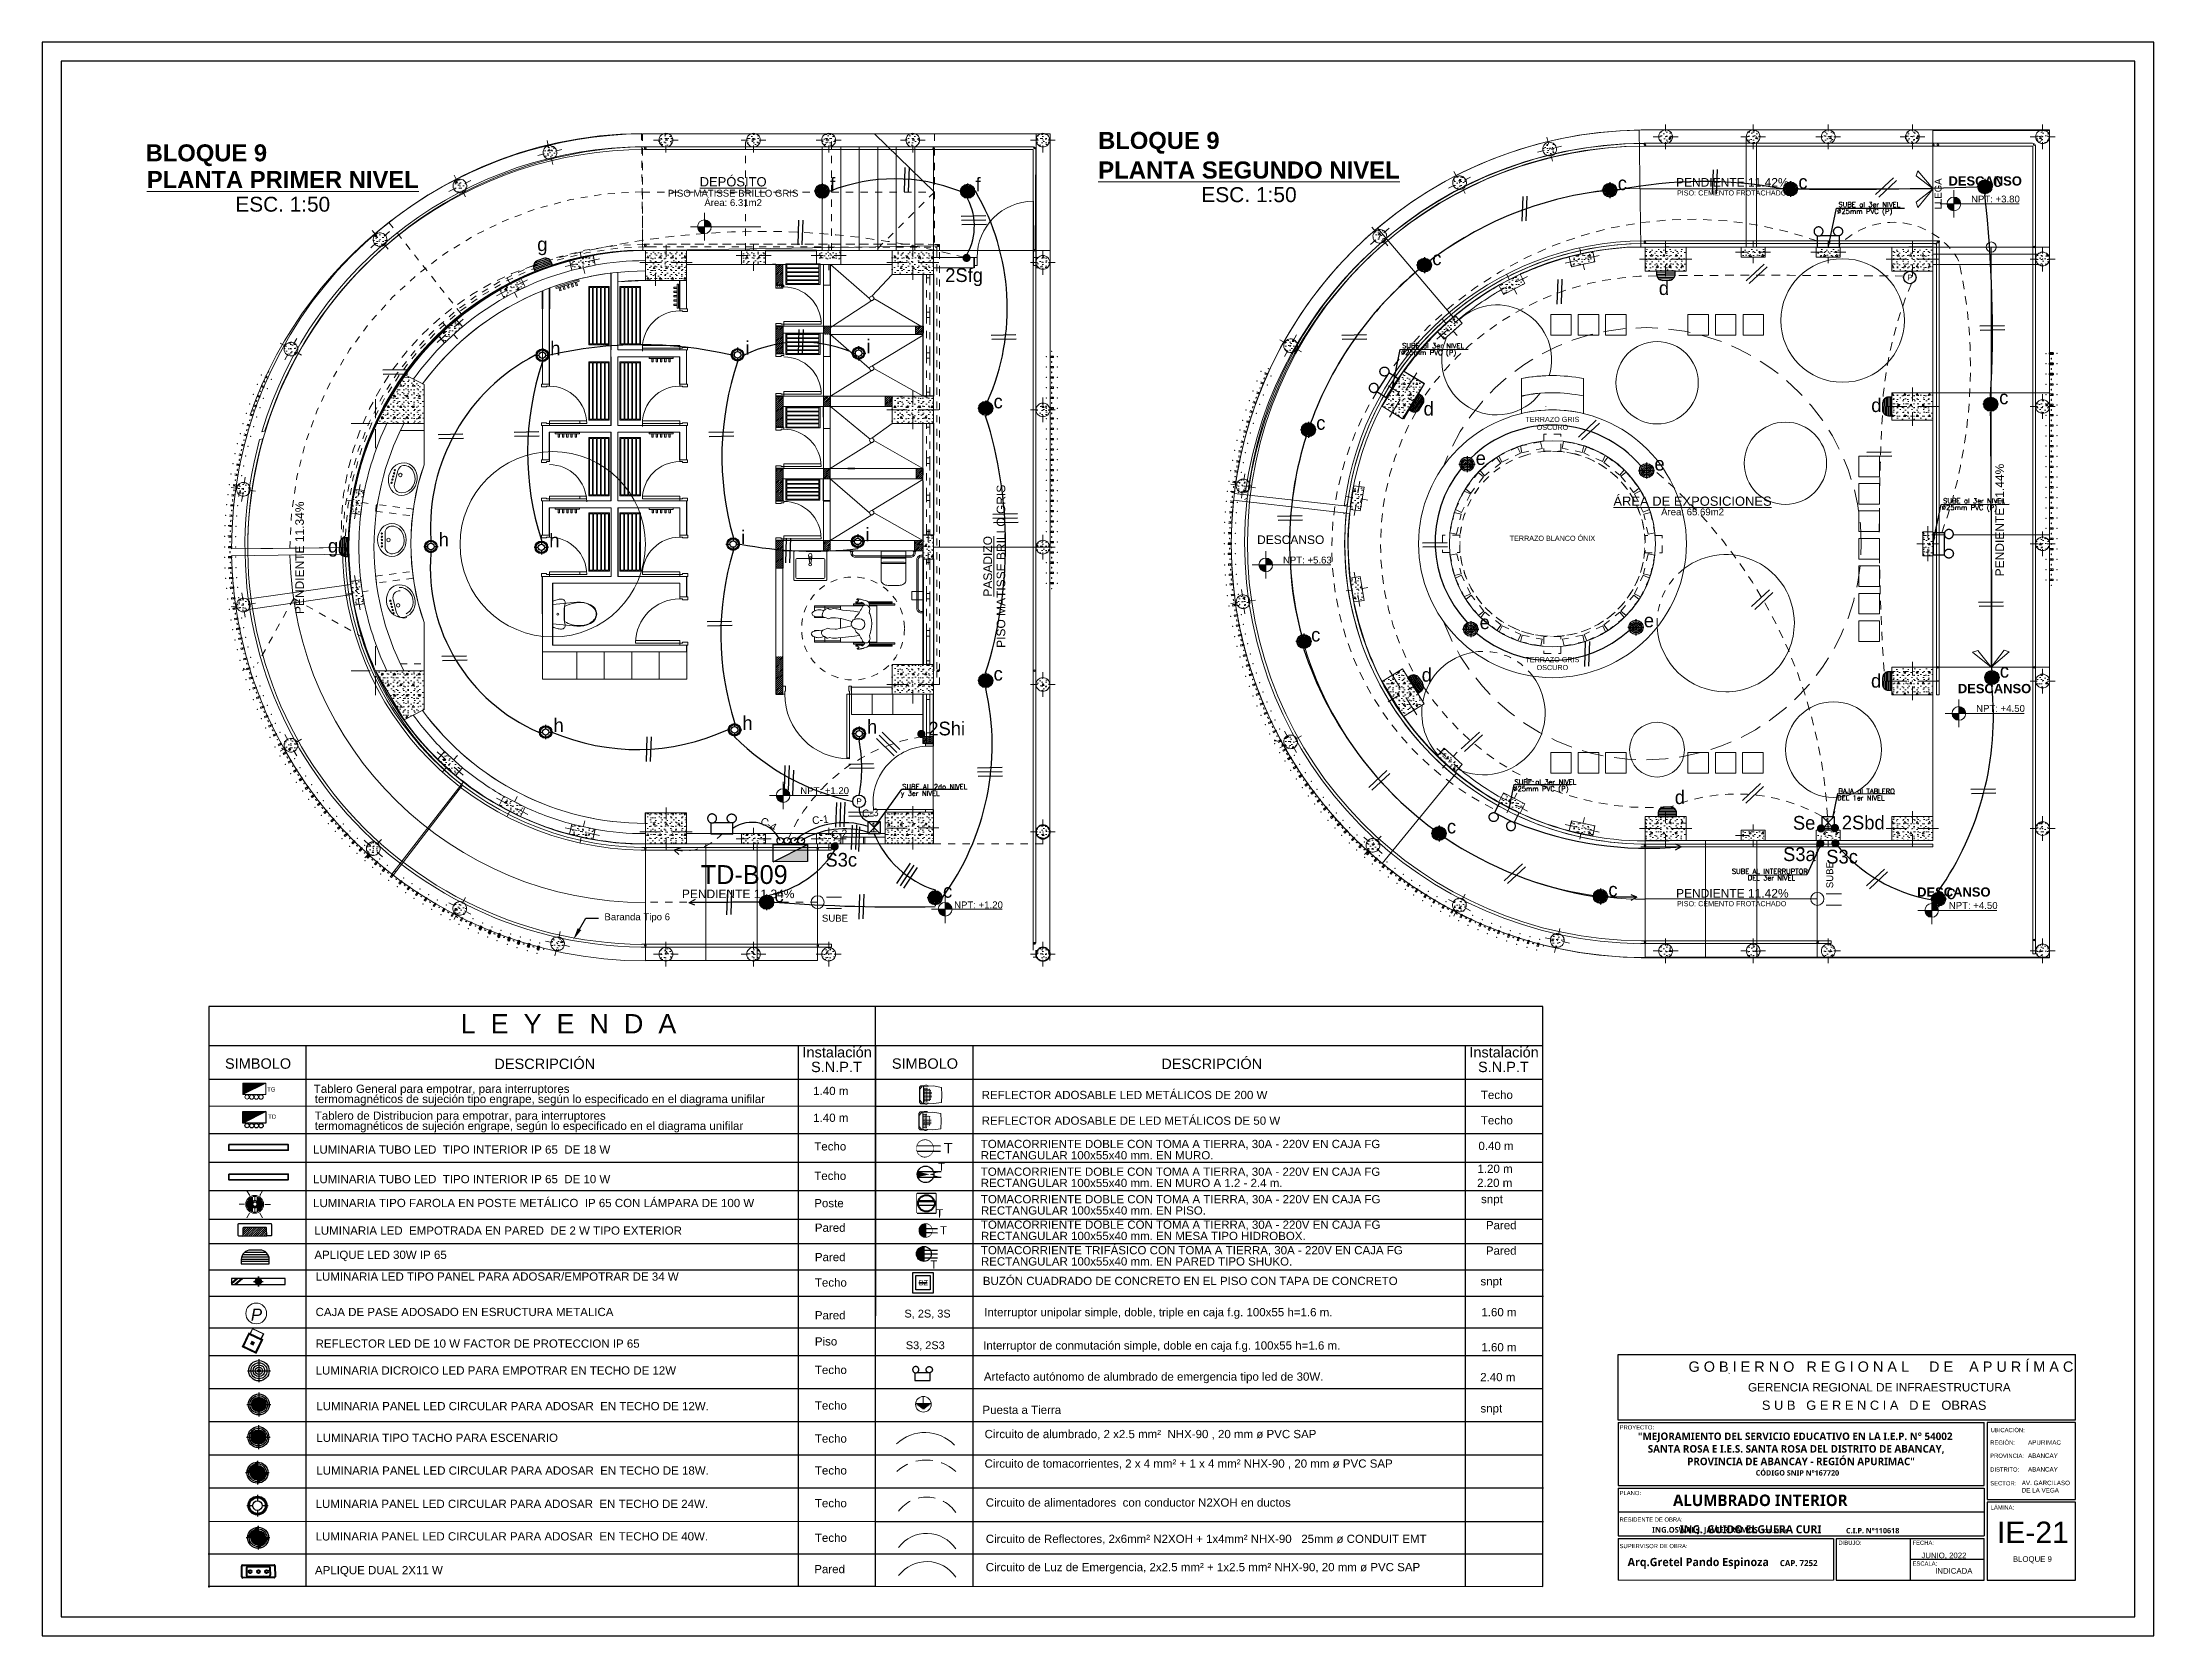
# Model space of a CAD drawing. Header units: feet. Extents: x 2 to 125, y -24 to 91.
# Drawn here: x 74.29 to 105.06, y 67.8 to 91.02 of the extents above; entities that cross this region are included whole.
import ezdxf
from ezdxf import colors
from ezdxf.entities.mleader import LeaderData, LeaderLine
from ezdxf.enums import TextEntityAlignment as Align
from ezdxf.lldxf.tags import DXFTag
from ezdxf.math import Vec2, Vec3

# ---------------------------------------------------------------- set-up
doc = ezdxf.new("R2010")
doc.units = ezdxf.units.FT
doc.header["$MEASUREMENT"] = 0
doc.set_wipeout_variables(frame=1)
for name, pattern in [('CONTINUA', [0]), ('Dashed', [0.211667, 0.105833, -0.105833]), ('DASHED2', [0.375, 0.25, -0.125]), ('HIDDEN', [9.525, 6.35, -3.175]), ('HIDDEN2', [0.1875, 0.125, -0.0625]), ('Small Dashed', [0.141111, 0.070556, -0.070556]), ('TRAZOS2', [0.375, 0.25, -0.125]), ('Wipeout_Contour', [1, 0, -1])]:
    doc.linetypes.add(name, pattern=pattern)
for name, color, linetype in [('.', 40, 'Continuous'), ('2D Drafting - General', 7, 'Continuous'), ('ALUMBRADO', 1, 'Continuous'), ('Dimensioning - General', 7, 'Continuous'), ('IE-LEYENDA', 142, 'Continuous'), ('RED DE HUMO', 32, 'ACI'), ('Structural - Bearing', 7, 'Continuous')]:
    doc.layers.add(name, color=color, linetype=linetype)
for name, color, linetype, lineweight in [('2D Drafting - General_Pen_No__122', 9, 'Continuous', 13), ('A-DOOR', 31, 'Continuous', 18), ('alumbrado exterior', 3, 'Continuous', 15), ('Annotation - Text_Pen_No__1', 7, 'Continuous', 13), ('ARQ', 252, 'Continuous', 0), ('Artefactos', 1, 'Continuous', 9), ('Capa1', 7, 'Continuous', 5), ('circ-alumb', 4, 'Continuous', 35), ('corriente debil', 30, 'Continuous', 15), ('cotas', 7, 'Continuous', 5), ('Cotas varias El', 253, 'Continuous', 13), ('Drawing & Figure_Pen_No__1', 7, 'Continuous', 13), ('Drawing & Figure_Pen_No__11', 171, 'Continuous', 18), ('Drawing & Figure_Pen_No__122', 9, 'Continuous', 13), ('Drawing & Figure_Pen_No__141', 7, 'Continuous', 20), ('Emergencia', 20, 'Continuous', 25), ('Estructura – Carga_Pen_No__27', 7, 'Continuous', 35), ('IE_ALIMENTADORES', 5, 'Continuous', 30), ('Interior - Furniture _Pen_No__122', 9, 'Continuous', 13), ('Interior - Stair & Railing_Pen_No__122', 9, 'Continuous', 13), ('JARDINERA', 7, 'Continuous', 5), ('LINEAS_IND.', 252, 'Continuous', 5), ('Membrete', 250, 'Continuous', 15), ('ROTULO', 253, 'Continuous', 0), ('Structural - Bearing_Pen_No__122', 9, 'Continuous', 13), ('Structural - Bearing_Pen_No__21', 7, 'Continuous', 35), ('Structural - Bearing_Pen_No__27', 7, 'Continuous', 35), ('TOMACORRIENTE', 5, 'HIDDEN2', 30)]:
    doc.layers.add(name, color=color, linetype=linetype, lineweight=lineweight)
for name, color, linetype, lineweight, true_color in [('Annotation - Text_Pen_No__167', 7, 'Continuous', 13, 0x6a6a6a), ('Dimensioning - General_Pen_No__167', 7, 'Continuous', 13, 0x6a6a6a), ('Drawing & Figure_Pen_No__167', 7, 'Continuous', 13, 0x6a6a6a), ('Estructura – Carga_Pen_No__167', 7, 'Continuous', 13, 0x6a6a6a), ('Interior - Furniture _Pen_No__167', 7, 'Continuous', 13, 0x6a6a6a), ('Interior - Mobiliario_Pen_No__167', 7, 'Continuous', 13, 0x6a6a6a), ('RAMPA PROPUESTA 1 CERRAMIENTO_Pen_No__123', 7, 'Continuous', 0, 0xd8d8d8), ('RAMPA PROPUESTA 1 CERRAMIENTO_Pen_No__28', 7, 'Continuous', 35, 0xa80f02), ('RAMPA PROPUESTA 1 CERRAMIENTO_Pen_No__48', 7, 'Continuous', 25, 0xa80f02), ('Structural - Bearing_Pen_No__167', 7, 'Continuous', 13, 0x6a6a6a), ('Structural - Bearing_Pen_No__4', 7, 'Continuous', 20, 0x029e21), ('Structural - Bearing_Pen_No__87', 7, 'Continuous', 20, 0x6a6a6a)]:
    doc.layers.add(name, color=color, linetype=linetype, lineweight=lineweight, true_color=true_color)
doc.styles.add('01COTAS', font='romans.shx')
doc.styles.add('ESC50', font='', dxfattribs={"height": 0.05})
doc.styles.add('Generales', font='arial.ttf', dxfattribs={"height": 0.15})
doc.styles.add('GENERATED_STYLE_1', font='arial.ttf')
doc.styles.add('GENERATED_STYLE_2', font='')
doc.styles.add('GENERATED_STYLE_3', font='romand.shx')
doc.styles.add('style1', font='arial.ttf')
doc.styles.get('ESC50').set_extended_font_data('Arial', italic=True)
doc.styles.get('GENERATED_STYLE_2').set_extended_font_data('Arial', bold=True)
tags = doc.linetypes.add('ACI', pattern='A,0.5,-0.2,["ACI",Standard,S=0.1,R=0,X=-0.1,Y=-0.05],-0.25', length=0.95).pattern_tags.tags
tags[6] = DXFTag(74, 10)
doc.dimstyles.new('DIM-50-PLANTA', dxfattribs={"dimscale": 0.05, "dimtxt": 2, "dimasz": 2, "dimexe": 2, "dimexo": 2, "dimgap": 1, "dimtad": 1, "dimdec": 0, "dimlfac": 1000, "dimdsep": 46, "dimtxsty": '01COTAS', "dimcen": 25, "dimclrd": 9, "dimclre": 9, "dimclrt": 7, "dimadec": 0, "dimazin": 0, "dimtfac": 1, "dimtdec": 0, "dimtmove": 2, "dimatfit": 3, "dimfxl": 1, "dimtolj": 1, "dimtzin": 0, "dimarcsym": 0})
pattern_1 = [(0, (75.36407, 85.38942), (0, 0.311769), [0.03, -0.15]), (0, (75.45407, 85.5453), (0, 0.311769), [0.03, -0.15]), (60, (75.36407, 85.38942), (-0.27, 0.1558846), [0.03, -0.15]), (60, (75.54407, 85.38942), (-0.27, 0.1558846), [0.03, -0.15]), (120, (75.39407, 85.38942), (0.27, 0.1558846), [0.03, -0.15]), (120, (75.57407, 85.38942), (0.27, 0.1558846), [0.03, -0.15]), (0, (75.36407, 85.41942), (0, 0.06), [0, -0.06, 0, -0.09]), (45, (75.39407, 85.41942), (-0.0424264, 0.0424264), [0, -0.045, 0, -0.075])]
pattern_2 = [(0, (70.36607, 85.72544), (0, 0.3117692), [0.03, -0.15]), (0, (70.45607, 85.88132), (0, 0.3117692), [0.03, -0.15]), (60, (70.36607, 85.72544), (-0.27, 0.1558846), [0.03, -0.15]), (60, (70.54607, 85.72544), (-0.27, 0.1558846), [0.03, -0.15]), (120, (70.39607, 85.72544), (0.27, 0.1558846), [0.03, -0.15]), (120, (70.57607, 85.72544), (0.27, 0.1558846), [0.03, -0.15]), (0, (70.36607, 85.75544), (0, 0.06), [0, -0.06, 0, -0.09]), (45, (70.39607, 85.75544), (-0.04242641, 0.04242641), [0, -0.045, 0, -0.075])]

msp = doc.modelspace()

# ---------------------------------------------------------------- texts
at = {"color": 7}
msp.add_attdef('P', text='P', height=0.0855, rotation=358.9657, dxfattribs=at).set_placement((86.196, 79.962), align=Align.MIDDLE_CENTER)
at = {"layer": 'ALUMBRADO', "color": 102, "lineweight": 25}
for s, p in [('f', (85.773, 88.852)), ('f', (87.893, 88.852)), ('c', (97.25, 88.869)), ('c', (99.882, 88.889)), ('c', (102.715, 88.917)), ('g', (81.507, 87.98)), ('2Sfg', (87.451, 87.53)), ('c', (94.548, 87.776)), ('h', (81.696, 86.463)), ('i', (84.54, 86.469)), ('i', (86.303, 86.493)), ('c', (88.156, 85.689)), ('d', (100.944, 85.635)), ('c', (102.808, 85.749)), ('c', (92.857, 85.377)), ('e', (95.18, 84.864)), ('e', (97.785, 84.782)), ('g', (78.458, 83.586)), ('h', (80.072, 83.676)), ('h', (81.682, 83.664)), ('i', (84.476, 83.711)), ('i', (86.291, 83.749)), ('e', (95.238, 82.472)), ('e', (97.63, 82.498)), ('c', (92.783, 82.291)), ('c', (88.156, 81.721)), ('c', (102.817, 81.765)), ('d', (100.94, 81.619)), ('h', (81.744, 80.972)), ('h', (84.496, 81.004)), ('h', (86.311, 80.949)), ('d', (98.081, 79.922)), ('c', (94.761, 79.494)), ('c', (84.964, 78.491)), ('c', (87.419, 78.557)), ('c', (97.113, 78.576)), ('c', (102.038, 78.537))]:
    msp.add_text(s, height=0.2, dxfattribs=at).set_placement(p)
at = {"layer": 'ALUMBRADO', "lineweight": 25}
msp.add_text('C-3', height=0.1115, rotation=5.7171, dxfattribs=at).set_placement((86.245, 79.726))
at = {"layer": 'ALUMBRADO', "color": 6, "lineweight": 25}
msp.add_text('TD-B09', height=0.2747, dxfattribs=at).set_placement((83.89, 78.758))
at = {"layer": 'Annotation - Text_Pen_No__1', "color": 7, "linetype": 'Continuous', "lineweight": 13, "attachment_point": 2, "style": 'GENERATED_STYLE_2'}
for s, insert, char_height, line_spacing_factor in [('\\A1;BLOQUE 9', (76.686, 89.536), 0.24776, 0.910624), ('\\A1;BLOQUE 9', (90.564, 89.717), 0.24776, 0.910624), ('\\A1;{\\LPLANTA SEGUNDO NIVEL\\P\\fArial|b0|i0|c0|p34;\\H0.875x;\\lESC. 1:50}', (91.877, 89.287), 0.24941, 0.901362), ('\\A1;{\\LPLANTA PRIMER NIVEL\\P\\fArial|b0|i0|c0|p34;\\H0.875x;\\lESC. 1:50}', (77.799, 89.148), 0.24776, 0.910624)]:
    msp.add_mtext(s, dxfattribs=dict(at, insert=insert, char_height=char_height, line_spacing_factor=line_spacing_factor))
at = {"layer": 'Annotation - Text_Pen_No__167', "color": 251, "linetype": 'Continuous', "lineweight": 13, "true_color": 0x6a6a6a, "attachment_point": 2, "style": 'GENERATED_STYLE_1'}
for s, insert, char_height, line_spacing_factor in [('\\A1;{\\LDEPÓSITO\\P\\H0.74074x;\\lPISO MATISSE BRILLO GRIS\\PÁrea: 6.31m2}', (84.361, 89.058), 0.135, 0.819281), ('\\A1;{\\LÁREA DE EXPOSICIONES\\P\\H0.74074x;\\lÁrea: 65.69m2}', (98.34, 84.404), 0.135, 0.774841), ('\\A1;TERRAZO BLANCO ÓNIX', (96.298, 83.833), 0.075, 0.923713)]:
    msp.add_mtext(s, dxfattribs=dict(at, insert=insert, char_height=char_height, line_spacing_factor=line_spacing_factor))
at = {"layer": 'Annotation - Text_Pen_No__167', "color": 251, "linetype": 'Continuous', "lineweight": 13, "true_color": 0x6a6a6a, "attachment_point": 2}
for s, insert, char_height, style in [('\\A1;PENDIENTE 11.42%', (98.92, 89.045), 0.125, 'GENERATED_STYLE_1'), ('\\A1;DESCANSO', (102.604, 89.07), 0.135, 'GENERATED_STYLE_2'), ('\\A1;PISO: CEMENTO FROTACHADO', (98.91, 88.866), 0.075, 'GENERATED_STYLE_1'), ('\\A1;DESCANSO', (102.74, 81.673), 0.135, 'GENERATED_STYLE_2'), ('\\A1;PENDIENTE 11.34%', (84.434, 78.676), 0.125, 'GENERATED_STYLE_1'), ('\\A1;PENDIENTE 11.42%', (98.92, 78.685), 0.125, 'GENERATED_STYLE_1'), ('\\A1;PISO: CEMENTO FROTACHADO', (98.91, 78.508), 0.075, 'GENERATED_STYLE_1'), ('\\A1;DESCANSO', (102.147, 78.708), 0.135, 'GENERATED_STYLE_2'), ('\\A1;SUBE', (85.845, 78.309), 0.1, 'GENERATED_STYLE_1')]:
    msp.add_mtext(s, dxfattribs=dict(at, insert=insert, char_height=char_height, style=style))
at = {"layer": 'Annotation - Text_Pen_No__167', "color": 251, "linetype": 'Continuous', "lineweight": 13, "true_color": 0x6a6a6a, "attachment_point": 2, "rotation": 90, "style": 'GENERATED_STYLE_1'}
for s, insert, char_height in [('\\A1;LLEGA', (101.868, 88.814), 0.1), ('\\A1;PENDIENTE 11.44%', (102.752, 84.061), 0.125), ('\\A1;PENDIENTE 11.34%', (77.981, 83.511), 0.125), ('\\A1;SUBE', (100.289, 78.887), 0.1)]:
    msp.add_mtext(s, dxfattribs=dict(at, insert=insert, char_height=char_height))
at = {"layer": 'Annotation - Text_Pen_No__167', "color": 251, "linetype": 'Continuous', "lineweight": 13, "true_color": 0x6a6a6a, "insert": (88.008, 83.387), "char_height": 0.125, "attachment_point": 2, "rotation": 90, "line_spacing_factor": 0.923713, "style": 'GENERATED_STYLE_1'}
msp.add_mtext('\\A1;{\\LPASADIZO\\P}PISO MATISSE BRILLO GRIS', dxfattribs=at)
at = {"layer": 'ARQ', "ltscale": 0.5, "insert": (97.394, 68.937), "char_height": 0.11921, "width": 4.28418, "attachment_point": 1, "style": 'Generales'}
msp.add_mtext('{\\fTrebuchet MS|b1|i0|c0|p34;\\H1.0054x;Arq.Gretel Pando Espinoza \\H0.73511x;    CAP. 7252}', dxfattribs=at)
at = {"layer": 'corriente debil', "style": 'GENERATED_STYLE_3'}
for s, p in [('Ø25mm PVC (P)', (100.447, 88.525)), ('SUBE al 3er NIVEL', (100.465, 88.623)), ('SUBE al 3er NIVEL', (101.99, 84.306)), ('Ø25mm PVC (P)', (101.972, 84.208)), ('y 3er NIVEL', (86.806, 80.043)), ('SUBE AL 2do NIVEL', (86.825, 80.141)), ('DEL 1er NIVEL', (100.447, 79.977)), ('BAJA al TABLERO', (100.465, 80.075)), ('SUBE AL INTERRUPTOR', (98.913, 78.906)), ('DEL 3er NIVEL', (99.144, 78.811))]:
    msp.add_text(s, height=0.07204, rotation=359.9206, dxfattribs=at).set_placement(p)
at = {"layer": 'Interior - Stair & Railing_Pen_No__122', "color": 9, "linetype": 'Continuous', "lineweight": 13, "insert": (92.485, 83.837), "char_height": 0.125, "attachment_point": 2, "style": 'GENERATED_STYLE_1'}
msp.add_mtext('\\A1;DESCANSO', dxfattribs=at)
at = {"layer": 'Membrete', "color": 7, "lineweight": 5, "style": 'Generales'}
for s, height, p in [('G O B I E R N O   R E G I O N A L     D E    A P U R Í M A C   ', 0.15053, (98.281, 71.649)), ('GERENCIA REGIONAL DE INFRAESTRUCTURA', 0.12205, (99.148, 71.362)), ('S U B   G E R E N C I A   D E   OBRAS', 0.13425, (99.35, 71.095))]:
    msp.add_text(s, height=height, dxfattribs=at).set_placement(p)
at = {"layer": 'Membrete', "color": 7, "ltscale": 0.5, "style": 'Generales'}
for s, height, p in [('PROYECTO:', 0.061, (97.277, 70.809)), ('UBICACIÓN:', 0.061, (102.683, 70.769)), ('REGIÓN:', 0.061, (102.677, 70.587)), ('PROVINCIA:', 0.061, (102.677, 70.395)), ('APURIMAC', 0.0651, (103.228, 70.587)), ('ABANCAY', 0.0651, (103.228, 70.395)), ('DISTRITO:', 0.061, (102.677, 70.195)), ('ABANCAY', 0.0651, (103.228, 70.195)), ('PLANO:', 0.061, (97.277, 69.852)), ('SECTOR: ', 0.061, (102.678, 69.994)), ('AV. GARCILASO  ', 0.06509, (103.137, 69.997)), ('DE LA VEGA', 0.0651, (103.137, 69.89)), ('LÁMINA:', 0.061, (102.684, 69.642)), ('RESIDENTE DE OBRA:', 0.06102, (97.277, 69.465)), ('IE-21', 0.3136, (102.775, 69.152)), ('SUPERVISOR DE OBRA:', 0.06102, (97.277, 69.079)), ('DIBUJO:', 0.061, (100.466, 69.127)), ('FECHA:', 0.061, (101.545, 69.127)), ('JUNIO, 2022', 0.08137, (101.674, 68.933)), ('BLOQUE 9', 0.0814, (103.007, 68.879)), ('ESCALA:', 0.061, (101.545, 68.824)), ('INDICADA', 0.0814, (101.875, 68.707))]:
    msp.add_text(s, height=height, dxfattribs=at).set_placement(p)
at = {"layer": 'Membrete', "color": 7, "ltscale": 0.5, "attachment_point": 1, "style": 'Generales'}
for s, insert, char_height, width in [('\\pi0.37632;{\\fTrebuchet MS|b1|i0|c0|p34;\\H0.6891x;"MEJORAMIENTO DEL SERVICIO EDUCATIVO EN LA I.E.P. N° 54002 \\P\\pi0.52001;SANTA ROSA E I.E.S. SANTA ROSA DEL DISTRITO DE ABANCAY, \\P\\pi1.0953;PROVINCIA DE ABANCAY - REGIÓN APURIMAC"\\H1.4512x;\\P\\pi2.0934;\\H0.49222x;CÓDIGO SNIP N°167720}', (97.167, 70.764), 0.159281, 5.37078), ('{\\fTrebuchet MS|b1|i0|c0|p34;ALUMBRADO INTERIOR }', (98.055, 69.86), 0.16813, 5.19317), ('{\\fTrebuchet MS|b1|i0|c0|p34;\\H1.0054x;ING.OSWAL J. JAVIER RAMOS\\H0.73511x;    \\H0.89565x;CIP.58306}', (97.751, 69.388), 0.08345, 2.99892), ('\\pi-0.33599,l0.46872,t0.46872;{\\fTrebuchet MS|b1|i0|c0|p34;\\H0.88598x;ING.^IGUIDO ELGUERA CURI         \\H0.66667x;C.I.P. N°110618}', (98.02, 69.413), 0.132734, 4.13125)]:
    msp.add_mtext(s, dxfattribs=dict(at, insert=insert, char_height=char_height, width=width))

# ---------------------------------------------------------------- blocks, each defined once
blk = doc.blocks.new('Straight Ramp 23[1]', base_point=(7.678, 3.452))
at = {"layer": 'Interior - Furniture _Pen_No__122', "color": 9, "linetype": 'Dashed', "lineweight": 13}
for p, q in [((7.678, 4.302), (7.678, 2.602)), ((7.678, 4.302), (11.929, 4.302)), ((9.178, 2.602), (9.178, 4.302)), ((10.429, 2.602), (10.429, 4.302)), ((11.929, 4.302), (11.929, 2.602)), ((7.678, 3.452), (11.929, 3.452)), ((7.678, 2.602), (11.929, 2.602))]:
    blk.add_line(p, q, dxfattribs=at)
blk = doc.blocks.new('Straight Ramp 23[2]', base_point=(10.228, -6.898))
at = {"layer": 'Interior - Furniture _Pen_No__122', "color": 9, "linetype": 'Continuous', "lineweight": 13}
for p, q in [((7.718, -6.048), (7.718, -7.748)), ((10.228, -6.048), (7.718, -6.048)), ((8.597, -7.748), (8.597, -6.048)), ((9.349, -7.748), (9.349, -6.048)), ((10.228, -6.048), (10.228, -7.748)), ((10.228, -7.748), (7.718, -7.748))]:
    blk.add_line(p, q, dxfattribs=at)
at = {"layer": 'Interior - Furniture _Pen_No__122', "color": 9, "linetype": 'Dashed', "lineweight": 13}
blk.add_line((10.228, -6.898), (7.718, -6.898), dxfattribs=at)
blk = doc.blocks.new('Wall Hanging Rack 23[26]', base_point=(6.544, 0.738))
at = {"layer": 'Interior - Mobiliario_Pen_No__167', "color": 251, "linetype": 'Continuous', "lineweight": 13, "true_color": 0x6a6a6a, "flags": 128}
for points in [[(6.368, 0.718), (6.72, 0.718), (6.72, 0.738), (6.368, 0.738)], [(6.43, 0.668), (6.43, 0.718), (6.41, 0.718), (6.41, 0.668)], [(6.492, 0.668), (6.492, 0.718), (6.472, 0.718), (6.472, 0.668)], [(6.554, 0.668), (6.554, 0.718), (6.534, 0.718), (6.534, 0.668)], [(6.616, 0.668), (6.616, 0.718), (6.596, 0.718), (6.596, 0.668)], [(6.678, 0.668), (6.678, 0.718), (6.658, 0.718), (6.658, 0.668)]]:
    blk.add_lwpolyline(points, close=True, dxfattribs=at)
blk = doc.blocks.new('Wall Hanging Rack 23[30]', base_point=(8.1, 0.738))
at = {"layer": 'Interior - Mobiliario_Pen_No__167', "color": 251, "linetype": 'Continuous', "lineweight": 13, "true_color": 0x6a6a6a, "flags": 128}
for points in [[(8.276, 0.718), (7.925, 0.718), (7.925, 0.738), (8.276, 0.738)], [(7.966, 0.668), (7.966, 0.718), (7.986, 0.718), (7.986, 0.668)], [(8.028, 0.668), (8.028, 0.718), (8.048, 0.718), (8.048, 0.668)], [(8.09, 0.668), (8.09, 0.718), (8.11, 0.718), (8.11, 0.668)], [(8.152, 0.668), (8.152, 0.718), (8.172, 0.718), (8.172, 0.668)], [(8.214, 0.668), (8.214, 0.718), (8.234, 0.718), (8.234, 0.668)]]:
    blk.add_lwpolyline(points, close=True, dxfattribs=at)
blk = doc.blocks.new('Wall Hanging Rack 23[31]', base_point=(8.1, -0.267))
at = {"layer": 'Interior - Mobiliario_Pen_No__167', "color": 251, "linetype": 'Continuous', "lineweight": 13, "true_color": 0x6a6a6a, "flags": 128}
for points in [[(8.276, -0.287), (7.925, -0.287), (7.925, -0.267), (8.276, -0.267)], [(7.967, -0.337), (7.967, -0.287), (7.987, -0.287), (7.987, -0.337)], [(8.028, -0.337), (8.028, -0.287), (8.048, -0.287), (8.048, -0.337)], [(8.09, -0.337), (8.09, -0.287), (8.11, -0.287), (8.11, -0.337)], [(8.152, -0.337), (8.152, -0.287), (8.172, -0.287), (8.172, -0.337)], [(8.214, -0.337), (8.214, -0.287), (8.234, -0.287), (8.234, -0.337)]]:
    blk.add_lwpolyline(points, close=True, dxfattribs=at)
blk = doc.blocks.new('Level Dimension_1', base_point=(12.086, -7))
at = {"layer": 'Dimensioning - General_Pen_No__167', "linetype": 'Continuous', "lineweight": 13, "true_color": 0x6a6a6a}
for points in [[(12.086, -7), (11.986, -7), (11.994, -7.039), (12.015, -7.071), (12.048, -7.093), (12.086, -7.1)], [(12.086, -7), (12.186, -7), (12.178, -6.962), (12.157, -6.93), (12.124, -6.908), (12.086, -6.9)]]:
    blk.add_hatch(color=251, dxfattribs=at).paths.add_polyline_path(points)
at = {"layer": 'Dimensioning - General_Pen_No__167', "color": 251, "linetype": 'Continuous', "lineweight": 13, "true_color": 0x6a6a6a}
for p, q in [((11.886, -7), (12.915, -7)), ((12.086, -7.2), (12.086, -6.8))]:
    blk.add_line(p, q, dxfattribs=at)
blk.add_circle((12.086, -7), 0.1, dxfattribs=at)
at = {"layer": 'Dimensioning - General_Pen_No__167', "color": 251, "lineweight": 13, "true_color": 0x6a6a6a, "insert": (12.217, -6.987), "char_height": 0.1, "attachment_point": 7, "style": 'GENERATED_STYLE_1'}
blk.add_mtext('\\A1;NPT: +1.20', dxfattribs=at)
blk = doc.blocks.new('Level Dimension_3', base_point=(9.725, -5.343))
at = {"layer": 'Dimensioning - General_Pen_No__167', "linetype": 'Continuous', "lineweight": 13, "true_color": 0x6a6a6a}
for points in [[(9.725, -5.343), (9.625, -5.343), (9.632, -5.382), (9.654, -5.414), (9.686, -5.436), (9.725, -5.443)], [(9.725, -5.343), (9.825, -5.343), (9.817, -5.305), (9.795, -5.273), (9.763, -5.251), (9.725, -5.243)]]:
    blk.add_hatch(color=251, dxfattribs=at).paths.add_polyline_path(points)
at = {"layer": 'Dimensioning - General_Pen_No__167', "color": 251, "linetype": 'Continuous', "lineweight": 13, "true_color": 0x6a6a6a}
for p, q in [((9.725, -5.543), (9.725, -5.143)), ((9.525, -5.343), (10.673, -5.343))]:
    blk.add_line(p, q, dxfattribs=at)
blk.add_circle((9.725, -5.343), 0.1, dxfattribs=at)
at = {"layer": 'Dimensioning - General_Pen_No__167', "color": 251, "lineweight": 13, "true_color": 0x6a6a6a, "insert": (9.975, -5.323), "char_height": 0.1, "attachment_point": 7, "style": 'GENERATED_STYLE_1'}
blk.add_mtext('\\A1;NPT: +1.20', dxfattribs=at)
blk = doc.blocks.new('Wall Hanging Rack 23[27]', base_point=(6.544, -0.267))
at = {"layer": 'Interior - Mobiliario_Pen_No__167', "color": 251, "linetype": 'Continuous', "lineweight": 13, "true_color": 0x6a6a6a, "flags": 128}
for points in [[(6.368, -0.287), (6.72, -0.287), (6.72, -0.267), (6.368, -0.267)], [(6.43, -0.337), (6.43, -0.287), (6.41, -0.287), (6.41, -0.337)], [(6.492, -0.337), (6.492, -0.287), (6.472, -0.287), (6.472, -0.337)], [(6.554, -0.337), (6.554, -0.287), (6.534, -0.287), (6.534, -0.337)], [(6.616, -0.337), (6.616, -0.287), (6.596, -0.287), (6.596, -0.337)], [(6.678, -0.337), (6.678, -0.287), (6.658, -0.287), (6.658, -0.337)]]:
    blk.add_lwpolyline(points, close=True, dxfattribs=at)
blk = doc.blocks.new('Basin 23[45]', base_point=(11.764, -4.269))
at = {"layer": 'Interior - Mobiliario_Pen_No__167', "color": 251, "linetype": 'Continuous', "lineweight": 13, "true_color": 0x6a6a6a}
for p, q in [((11.364, -4.073), (11.364, -4.465)), ((11.639, -4.058), (11.379, -4.058)), ((11.654, -4.465), (11.654, -4.073)), ((11.679, -4.255), (11.664, -4.255)), ((11.664, -4.282), (11.679, -4.282)), ((11.679, -4.282), (11.679, -4.255)), ((11.379, -4.48), (11.639, -4.48))]:
    blk.add_line(p, q, dxfattribs=at)
at = {"layer": 'Interior - Mobiliario_Pen_No__167', "color": 251, "linetype": 'Continuous', "lineweight": 13, "true_color": 0x6a6a6a, "flags": 128}
for points in [[(11.764, -4.495), (11.764, -4.043, 0.414214), (11.749, -4.028), (11.349, -4.028, 0.414214), (11.334, -4.043), (11.334, -4.495, 0.414214), (11.349, -4.51), (11.749, -4.51, 0.414214)], [(11.704, -4.294), (11.662, -4.29, -0.12102), (11.652, -4.287), (11.599, -4.28, -0.882566), (11.599, -4.258), (11.652, -4.251, -0.12102), (11.662, -4.248), (11.704, -4.244, -1)]]:
    blk.add_lwpolyline(points, format="xyb", close=True, dxfattribs=at)
at = {"layer": 'Interior - Mobiliario_Pen_No__167', "color": 251, "linetype": 'Continuous', "lineweight": 13, "true_color": 0x6a6a6a}
blk.add_circle((11.567, -4.269), 0.02, dxfattribs=at)
for centre, radius, start, end in [((11.379, -4.073), 0.015, 90, 180), ((11.639, -4.073), 0.015, 0, 90), ((11.664, -4.269), 0.0211, 122.771, 237.229), ((11.664, -4.269), 0.0136, 90, 270), ((11.379, -4.465), 0.015, 180, 270), ((11.639, -4.465), 0.015, 270, 0)]:
    blk.add_arc(centre, radius, start, end, dxfattribs=at)
blk = doc.blocks.new('WC Disabled 23[43]', base_point=(10.201, -2.723))
at = {"layer": 'Interior - Furniture _Pen_No__167', "color": 251, "linetype": 'Continuous', "lineweight": 13, "true_color": 0x6a6a6a}
for p, q in [((9.906, -2.728), (9.886, -2.728)), ((10.821, -2.728), (10.801, -2.728)), ((9.776, -2.786), (9.776, -2.806)), ((10.381, -2.826), (10.021, -2.826)), ((10.381, -2.904), (10.021, -2.904)), ((10.046, -2.885), (10.201, -2.885)), ((10.201, -2.885), (10.356, -2.885)), ((9.776, -3.604), (9.776, -3.624))]:
    blk.add_line(p, q, dxfattribs=at)
at = {"layer": 'Interior - Furniture _Pen_No__167', "color": 251, "linetype": 'Continuous', "lineweight": 13, "true_color": 0x6a6a6a, "flags": 128}
for points in [[(10.831, -2.723), (10.791, -2.723), (10.791, -2.728), (10.801, -2.728), (10.801, -2.753, -0.414214), (10.761, -2.793), (9.946, -2.793, -0.414214), (9.906, -2.753), (9.906, -2.728), (9.916, -2.728), (9.916, -2.723), (9.876, -2.723), (9.876, -2.728), (9.886, -2.728), (9.886, -2.753, 0.414214), (9.946, -2.813), (10.761, -2.813, 0.414214), (10.821, -2.753), (10.821, -2.728), (10.831, -2.728)], [(9.771, -2.776), (9.771, -2.816), (9.776, -2.816), (9.776, -2.806), (9.801, -2.806, -0.414214), (9.841, -2.846), (9.841, -3.564, -0.414214), (9.801, -3.604), (9.776, -3.604), (9.776, -3.594), (9.771, -3.594), (9.771, -3.634), (9.776, -3.634), (9.776, -3.624), (9.801, -3.624, 0.414214), (9.861, -3.564), (9.861, -2.846, 0.414214), (9.801, -2.786), (9.776, -2.786), (9.776, -2.776)]]:
    blk.add_lwpolyline(points, format="xyb", close=True, dxfattribs=at)
for points in [[(10.121, -3.225), (10.102, -3.223), (10.083, -3.219), (10.066, -3.212), (10.05, -3.203), (10.038, -3.192), (10.029, -3.179), (10.023, -3.165), (10.021, -3.151), (10.021, -2.723), (10.381, -2.723), (10.381, -3.151), (10.379, -3.165), (10.374, -3.179), (10.364, -3.192), (10.352, -3.203), (10.337, -3.212), (10.319, -3.219), (10.301, -3.223), (10.281, -3.225)], [(9.934, -3.435), (9.771, -3.435), (9.771, -3.315), (9.934, -3.315)]]:
    blk.add_lwpolyline(points, close=True, dxfattribs=at)
at = {"layer": 'Interior - Furniture _Pen_No__167', "color": 251, "linetype": 'Continuous', "lineweight": 13, "true_color": 0x6a6a6a}
for centre, start_param, end_param in [((10.046, -2.904), 4.712389, 6.283185), ((10.356, -2.904), 3.141593, 4.712389)]:
    blk.add_ellipse(centre, major_axis=(-0.025, 0), ratio=0.737878, start_param=start_param, end_param=end_param, dxfattribs=at)
blk = doc.blocks.new('Wheelchair Man 23[44]', base_point=(10.352, -4.225))
at = {"layer": 'Interior - Furniture _Pen_No__167', "color": 251, "linetype": 'Continuous', "lineweight": 13, "true_color": 0x6a6a6a}
for p, q in [((10.001, -3.645), (10.711, -3.645)), ((10.001, -3.72), (10.001, -3.645)), ((10.001, -3.665), (10.381, -3.665)), ((10.151, -3.706), (10.151, -3.645)), ((10.19, -3.685), (10.165, -3.695)), ((10.205, -3.685), (10.19, -3.685)), ((10.205, -3.685), (10.216, -3.693)), ((10.247, -3.693), (10.276, -3.685)), ((10.313, -3.688), (10.276, -3.685)), ((10.313, -3.688), (10.332, -3.69)), ((10.332, -3.69), (10.353, -3.694)), ((10.381, -3.645), (10.381, -3.701)), ((10.719, -3.615), (10.571, -3.615)), ((10.571, -3.615), (10.571, -3.635)), ((10.571, -3.635), (10.724, -3.635)), ((10.606, -3.603), (10.606, -3.588)), ((10.606, -3.588), (10.624, -3.588)), ((10.707, -3.603), (10.606, -3.603)), ((10.623, -3.546), (10.618, -3.554)), ((10.618, -3.556), (10.618, -3.554)), ((10.624, -3.559), (10.618, -3.556)), ((10.621, -3.591), (10.618, -3.597)), ((10.618, -3.597), (10.62, -3.602)), ((10.632, -3.603), (10.62, -3.602)), ((10.621, -3.591), (10.627, -3.586)), ((10.623, -3.546), (10.626, -3.544)), ((10.631, -3.558), (10.624, -3.559)), ((10.626, -3.544), (10.635, -3.543)), ((10.627, -3.586), (10.636, -3.582)), ((10.632, -3.557), (10.631, -3.558)), ((10.632, -3.557), (10.633, -3.557)), ((10.632, -3.557), (10.632, -3.557)), ((10.634, -3.602), (10.632, -3.603)), ((10.637, -3.562), (10.633, -3.557)), ((10.634, -3.602), (10.636, -3.602)), ((10.639, -3.543), (10.635, -3.543)), ((10.642, -3.571), (10.636, -3.582)), ((10.652, -3.602), (10.636, -3.602)), ((10.642, -3.568), (10.637, -3.562)), ((10.645, -3.546), (10.639, -3.543)), ((10.642, -3.568), (10.642, -3.571)), ((10.642, -3.568), (10.642, -3.568)), ((10.649, -3.546), (10.645, -3.546)), ((10.656, -3.548), (10.649, -3.546)), ((10.67, -3.601), (10.652, -3.602)), ((10.663, -3.546), (10.656, -3.548)), ((10.656, -3.548), (10.656, -3.548)), ((10.657, -3.602), (10.659, -3.602)), ((10.673, -3.547), (10.663, -3.546)), ((10.689, -3.592), (10.67, -3.601)), ((10.673, -3.547), (10.702, -3.556)), ((10.681, -3.697), (10.694, -3.68)), ((10.705, -3.602), (10.689, -3.592)), ((10.689, -3.592), (10.689, -3.592)), ((10.694, -3.678), (10.695, -3.668)), ((10.694, -3.678), (10.694, -3.68)), ((10.695, -3.668), (10.706, -3.649)), ((10.716, -3.562), (10.702, -3.556)), ((10.729, -3.625), (10.705, -3.602)), ((10.735, -3.633), (10.706, -3.649)), ((10.751, -3.568), (10.715, -3.562)), ((10.721, -3.641), (10.73, -3.627)), ((10.729, -3.625), (10.73, -3.627)), ((10.769, -3.635), (10.735, -3.633)), ((10.768, -3.577), (10.751, -3.568)), ((10.768, -3.577), (10.785, -3.586)), ((10.769, -3.635), (10.778, -3.64)), ((10.791, -3.656), (10.778, -3.64)), ((10.785, -3.586), (10.799, -3.605)), ((10.786, -3.588), (11.136, -3.588)), ((10.802, -3.669), (10.791, -3.656)), ((10.798, -3.603), (11.136, -3.603)), ((10.801, -3.615), (10.799, -3.605)), ((10.802, -3.64), (10.8, -3.668)), ((10.801, -3.615), (10.802, -3.64)), ((10.801, -3.615), (11.171, -3.615)), ((10.801, -3.645), (10.911, -3.645)), ((10.802, -3.635), (11.171, -3.635)), ((10.802, -3.669), (10.807, -3.681)), ((10.809, -3.693), (10.807, -3.681)), ((10.911, -4.175), (10.911, -3.645)), ((11.136, -3.588), (11.136, -3.603)), ((11.171, -3.635), (11.171, -3.615)), ((9.97, -3.747), (9.966, -3.758)), ((9.966, -3.758), (9.971, -3.777)), ((9.987, -3.729), (9.97, -3.747)), ((9.971, -3.777), (9.98, -3.786)), ((9.98, -3.786), (9.988, -3.789)), ((10.007, -3.717), (9.987, -3.729)), ((9.988, -3.789), (10.017, -3.8)), ((10.001, -3.794), (10.001, -3.815)), ((10.001, -3.815), (10.151, -3.815)), ((10.007, -3.717), (10.012, -3.715)), ((10.008, -3.717), (10.008, -3.717)), ((10.012, -3.715), (10.049, -3.705)), ((10.017, -3.8), (10.057, -3.806)), ((10.095, -3.704), (10.049, -3.705)), ((10.104, -3.807), (10.057, -3.806)), ((10.095, -3.704), (10.136, -3.713)), ((10.125, -3.805), (10.104, -3.807)), ((10.114, -3.781), (10.118, -3.756)), ((10.125, -3.805), (10.114, -3.781)), ((10.135, -3.719), (10.118, -3.756)), ((10.12, -4.002), (10.146, -3.988)), ((10.158, -3.817), (10.125, -3.805)), ((10.135, -3.719), (10.165, -3.695)), ((10.141, -3.714), (10.136, -3.713)), ((10.199, -3.968), (10.146, -3.988)), ((10.151, -3.815), (10.151, -3.815)), ((10.21, -3.834), (10.158, -3.817)), ((10.199, -3.968), (10.227, -3.982)), ((10.21, -3.834), (10.239, -3.821)), ((10.247, -3.693), (10.216, -3.693)), ((10.227, -3.982), (10.303, -3.983)), ((10.31, -3.822), (10.239, -3.821)), ((10.321, -3.985), (10.303, -3.983)), ((10.345, -3.825), (10.31, -3.822)), ((10.321, -3.985), (10.452, -3.954)), ((10.389, -3.829), (10.345, -3.825)), ((10.353, -3.694), (10.41, -3.709)), ((10.381, -3.829), (10.381, -3.971)), ((10.389, -3.829), (10.526, -3.87)), ((10.467, -3.711), (10.41, -3.709)), ((10.452, -3.954), (10.546, -3.938)), ((10.467, -3.711), (10.574, -3.721)), ((10.526, -3.87), (10.55, -3.874)), ((10.539, -3.904), (10.538, -3.904)), ((10.539, -3.911), (10.54, -3.89)), ((10.539, -3.911), (10.545, -3.936)), ((10.566, -3.849), (10.54, -3.89)), ((10.556, -3.954), (10.545, -3.936)), ((10.58, -3.971), (10.556, -3.954)), ((10.566, -3.849), (10.589, -3.842)), ((10.574, -3.721), (10.659, -3.737)), ((10.575, -3.963), (10.576, -3.963)), ((10.58, -3.971), (10.63, -3.987)), ((10.587, -3.973), (10.598, -4.005)), ((10.589, -3.842), (10.616, -3.833)), ((10.597, -3.816), (10.592, -3.841)), ((10.608, -3.794), (10.597, -3.816)), ((10.608, -3.794), (10.649, -3.758)), ((10.646, -3.833), (10.616, -3.833)), ((10.67, -3.993), (10.63, -3.987)), ((10.646, -3.833), (10.665, -3.834)), ((10.649, -3.758), (10.673, -3.708)), ((10.686, -3.839), (10.665, -3.834)), ((10.703, -3.981), (10.67, -3.993)), ((10.673, -3.708), (10.681, -3.697)), ((10.686, -3.839), (10.709, -3.854)), ((10.728, -3.95), (10.703, -3.981)), ((10.727, -3.87), (10.709, -3.854)), ((10.737, -3.911), (10.727, -3.87)), ((10.729, -3.948), (10.728, -3.95)), ((10.729, -3.948), (10.737, -3.911)), ((10.809, -3.693), (10.801, -3.745)), ((10.813, -3.765), (10.801, -3.745)), ((10.831, -3.849), (10.813, -3.765)), ((10.83, -3.983), (10.815, -4.052)), ((10.83, -3.983), (10.837, -3.909)), ((10.837, -3.909), (10.831, -3.849)), ((9.963, -4.033), (9.956, -4.051)), ((9.958, -4.063), (9.956, -4.051)), ((9.968, -4.078), (9.958, -4.063)), ((9.974, -4.025), (9.963, -4.033)), ((9.968, -4.078), (9.985, -4.09)), ((9.986, -4.021), (9.974, -4.025)), ((9.985, -4.09), (10.007, -4.099)), ((10.045, -4.005), (9.986, -4.021)), ((10.001, -4.005), (10.001, -4.017)), ((10.001, -4.005), (10.042, -4.005)), ((10.001, -4.175), (10.001, -4.097)), ((10.001, -4.155), (10.381, -4.155)), ((10.001, -4.175), (10.718, -4.175)), ((10.007, -4.099), (10.027, -4.105)), ((10.039, -4.108), (10.027, -4.105)), ((10.039, -4.108), (10.068, -4.11)), ((10.045, -4.005), (10.07, -4.002)), ((10.068, -4.11), (10.091, -4.107)), ((10.113, -4.001), (10.07, -4.002)), ((10.144, -4.091), (10.091, -4.107)), ((10.12, -4.002), (10.103, -4.026)), ((10.103, -4.026), (10.104, -4.05)), ((10.12, -4.075), (10.104, -4.05)), ((10.12, -4.001), (10.113, -4.001)), ((10.15, -4.094), (10.12, -4.075)), ((10.144, -4.091), (10.144, -4.091)), ((10.144, -4.091), (10.145, -4.091)), ((10.183, -4.116), (10.15, -4.094)), ((10.151, -4.175), (10.151, -4.095)), ((10.199, -4.118), (10.183, -4.116)), ((10.199, -4.118), (10.222, -4.106)), ((10.222, -4.106), (10.267, -4.114)), ((10.267, -4.114), (10.316, -4.117)), ((10.316, -4.117), (10.325, -4.118)), ((10.348, -4.113), (10.325, -4.118)), ((10.411, -4.108), (10.348, -4.113)), ((10.381, -4.175), (10.381, -4.11)), ((10.411, -4.108), (10.542, -4.092)), ((10.542, -4.092), (10.586, -4.087)), ((10.728, -4.185), (10.571, -4.185)), ((10.571, -4.185), (10.571, -4.205)), ((10.571, -4.205), (10.725, -4.205)), ((10.66, -4.078), (10.586, -4.087)), ((10.598, -4.005), (10.609, -4.027)), ((10.606, -4.232), (10.606, -4.217)), ((10.606, -4.217), (10.627, -4.217)), ((10.606, -4.232), (10.631, -4.232)), ((10.609, -4.027), (10.652, -4.063)), ((10.626, -4.218), (10.625, -4.222)), ((10.625, -4.222), (10.626, -4.226)), ((10.625, -4.263), (10.634, -4.26)), ((10.625, -4.266), (10.625, -4.263)), ((10.625, -4.266), (10.63, -4.273)), ((10.626, -4.218), (10.628, -4.217)), ((10.63, -4.232), (10.626, -4.226)), ((10.628, -4.217), (10.633, -4.217)), ((10.63, -4.232), (10.645, -4.241)), ((10.633, -4.275), (10.63, -4.273)), ((10.633, -4.217), (10.656, -4.216)), ((10.64, -4.277), (10.633, -4.275)), ((10.639, -4.264), (10.634, -4.26)), ((10.64, -4.264), (10.639, -4.264)), ((10.646, -4.26), (10.64, -4.264)), ((10.64, -4.277), (10.66, -4.275)), ((10.645, -4.241), (10.651, -4.251)), ((10.646, -4.26), (10.649, -4.255)), ((10.65, -4.254), (10.649, -4.255)), ((10.65, -4.254), (10.651, -4.251)), ((10.678, -4.112), (10.652, -4.063)), ((10.669, -4.217), (10.656, -4.216)), ((10.667, -4.273), (10.66, -4.275)), ((10.667, -4.273), (10.671, -4.274)), ((10.691, -4.227), (10.669, -4.217)), ((10.711, -4.217), (10.671, -4.217)), ((10.679, -4.275), (10.671, -4.274)), ((10.686, -4.123), (10.678, -4.112)), ((10.679, -4.275), (10.691, -4.268)), ((10.699, -4.141), (10.686, -4.123)), ((10.701, -4.226), (10.691, -4.227)), ((10.691, -4.268), (10.7, -4.267)), ((10.699, -4.141), (10.704, -4.161)), ((10.703, -4.266), (10.7, -4.267)), ((10.701, -4.226), (10.717, -4.212)), ((10.711, -4.266), (10.703, -4.266)), ((10.704, -4.161), (10.71, -4.171)), ((10.71, -4.171), (10.74, -4.186)), ((10.711, -4.266), (10.728, -4.259)), ((10.73, -4.201), (10.717, -4.212)), ((10.721, -4.176), (10.733, -4.191)), ((10.73, -4.257), (10.728, -4.259)), ((10.733, -4.191), (10.73, -4.201)), ((10.73, -4.257), (10.767, -4.247)), ((10.74, -4.186), (10.774, -4.184)), ((10.767, -4.247), (10.781, -4.236)), ((10.783, -4.179), (10.774, -4.184)), ((10.781, -4.236), (10.794, -4.225)), ((10.783, -4.179), (10.805, -4.151)), ((10.786, -4.232), (11.136, -4.232)), ((10.804, -4.21), (10.794, -4.225)), ((10.799, -4.217), (11.136, -4.217)), ((10.804, -4.072), (10.815, -4.052)), ((10.804, -4.072), (10.808, -4.105)), ((10.804, -4.21), (10.805, -4.202)), ((10.805, -4.151), (10.806, -4.149)), ((10.805, -4.16), (10.805, -4.151)), ((10.805, -4.202), (10.805, -4.16)), ((10.805, -4.175), (10.911, -4.175)), ((10.805, -4.185), (11.171, -4.185)), ((10.805, -4.205), (11.171, -4.205)), ((10.811, -4.137), (10.806, -4.149)), ((10.808, -4.105), (10.813, -4.125)), ((10.811, -4.137), (10.813, -4.125)), ((11.136, -4.232), (11.136, -4.217)), ((11.171, -4.205), (11.171, -4.185))]:
    blk.add_line(p, q, dxfattribs=at)
blk = doc.blocks.new('WC 23[41]', base_point=(6.321, -3.763))
at = {"layer": 'Interior - Furniture _Pen_No__167', "color": 251, "linetype": 'Continuous', "lineweight": 13, "true_color": 0x6a6a6a}
for p, q in [((6.494, -3.654), (6.494, -3.763)), ((6.494, -3.763), (6.494, -3.872))]:
    blk.add_line(p, q, dxfattribs=at)
at = {"layer": 'Interior - Furniture _Pen_No__167', "color": 251, "linetype": 'Continuous', "lineweight": 13, "true_color": 0x6a6a6a, "flags": 128}
for points in [[(6.321, -3.949), (6.336, -3.957), (6.352, -3.963), (6.368, -3.968), (6.384, -3.972), (6.4, -3.976), (6.416, -3.978), (6.433, -3.98), (6.45, -3.98), (6.461, -3.979), (6.472, -3.975), (6.482, -3.969), (6.49, -3.961), (6.497, -3.951), (6.501, -3.94), (6.502, -3.929), (6.501, -3.917), (6.494, -3.879), (6.489, -3.84), (6.487, -3.802), (6.486, -3.763), (6.487, -3.724), (6.489, -3.685), (6.494, -3.646), (6.501, -3.608), (6.502, -3.597), (6.501, -3.585), (6.497, -3.574), (6.49, -3.565), (6.482, -3.556), (6.472, -3.55), (6.461, -3.546), (6.45, -3.545), (6.433, -3.546), (6.416, -3.547), (6.4, -3.55), (6.384, -3.553), (6.368, -3.557), (6.352, -3.563), (6.336, -3.569), (6.321, -3.576)], [(6.775, -3.932), (6.824, -3.92), (6.871, -3.901), (6.908, -3.875), (6.937, -3.842), (6.955, -3.804), (6.961, -3.763), (6.955, -3.722), (6.937, -3.683), (6.908, -3.65), (6.871, -3.625), (6.824, -3.606), (6.775, -3.593), (6.723, -3.588), (6.672, -3.589), (6.321, -3.622), (6.321, -3.904), (6.672, -3.936), (6.723, -3.938)]]:
    blk.add_lwpolyline(points, close=True, dxfattribs=at)
at = {"layer": 'Interior - Furniture _Pen_No__167', "color": 251, "linetype": 'Continuous', "lineweight": 13, "true_color": 0x6a6a6a}
for centre, major_axis, start_param, end_param in [((6.709, -4.021), (0.426, 0), 1.547178, 2.100199), ((6.733, -3.852), (0.257, 0), 0.725935, 1.626524), ((6.814, -3.764), (0.139, 0), 0.005861, 0.632505), ((6.709, -3.505), (0.426, 0), 4.182984, 4.736005), ((6.733, -3.673), (0.257, 0), 4.656658, 5.557246), ((6.814, -3.762), (0.139, 0), 5.650681, 6.277325)]:
    blk.add_ellipse(centre, major_axis=major_axis, ratio=0.999377, start_param=start_param, end_param=end_param, dxfattribs=at)
blk.add_ellipse((6.396, -3.763), major_axis=(0, 0.015), ratio=0.999724, dxfattribs=at)
blk = doc.blocks.new('Curved Ramp 23[46]', base_point=(27.282, -2.011))
at = {"layer": 'Interior - Furniture _Pen_No__167', "color": 251, "linetype": 'Continuous', "lineweight": 13, "true_color": 0x6a6a6a}
for p, q in [((27.22, 2.319), (27.195, 4.019)), ((24.484, 1.294), (23.385, 2.591)), ((22.975, -1.569), (21.286, -1.376)), ((22.986, -1.469), (21.297, -1.276)), ((24.532, -5.355), (23.452, -6.668)), ((27.282, -6.341), (27.282, -8.041))]:
    blk.add_line(p, q, dxfattribs=at)
for radius, start, end in [(6.03, 90.8286, 173.007), (5.18, 90.8286, 172.9291), (4.33, 90.8286, 172.8205), (6.03, 173.9572, 269.9996), (5.18, 174.0352, 269.9996), (4.33, 174.1437, 269.9996)]:
    blk.add_arc((27.282, -2.011), radius, start, end, dxfattribs=at)
blk = doc.blocks.new('Straight Ramp 23[47]', base_point=(29.792, -7.186))
at = {"layer": 'Interior - Furniture _Pen_No__167', "color": 251, "linetype": 'Continuous', "lineweight": 13, "true_color": 0x6a6a6a}
for p, q in [((27.282, -6.336), (27.282, -8.036)), ((29.792, -6.336), (27.282, -6.336)), ((28.161, -8.036), (28.161, -6.336)), ((28.913, -8.036), (28.913, -6.336)), ((29.792, -6.336), (29.792, -8.036)), ((29.792, -7.186), (27.282, -7.186)), ((29.792, -8.036), (27.282, -8.036))]:
    blk.add_line(p, q, dxfattribs=at)
blk = doc.blocks.new('Level Dimension_4', base_point=(31.977, 2.942))
at = {"layer": 'Dimensioning - General_Pen_No__167', "linetype": 'Continuous', "lineweight": 13, "true_color": 0x6a6a6a}
for points in [[(31.977, 2.942), (31.877, 2.942), (31.885, 2.904), (31.907, 2.871), (31.939, 2.85), (31.977, 2.842)], [(31.977, 2.942), (32.077, 2.942), (32.07, 2.98), (32.048, 3.013), (32.016, 3.034), (31.977, 3.042)]]:
    blk.add_hatch(color=251, dxfattribs=at).paths.add_polyline_path(points)
at = {"layer": 'Dimensioning - General_Pen_No__167', "color": 251, "linetype": 'Continuous', "lineweight": 13, "true_color": 0x6a6a6a}
for p, q in [((31.977, 2.742), (31.977, 3.142)), ((31.777, 2.942), (32.926, 2.942))]:
    blk.add_line(p, q, dxfattribs=at)
blk.add_circle((31.977, 2.942), 0.1, dxfattribs=at)
at = {"layer": 'Dimensioning - General_Pen_No__167', "color": 251, "lineweight": 13, "true_color": 0x6a6a6a, "insert": (32.227, 2.962), "char_height": 0.1, "attachment_point": 7, "style": 'GENERATED_STYLE_1'}
blk.add_mtext('\\A1;NPT: +3.80', dxfattribs=at)
blk = doc.blocks.new('Level Dimension_5', base_point=(31.458, -7.352))
at = {"layer": 'Dimensioning - General_Pen_No__167', "linetype": 'Continuous', "lineweight": 13, "true_color": 0x6a6a6a}
for points in [[(31.458, -7.352), (31.358, -7.352), (31.366, -7.391), (31.388, -7.423), (31.42, -7.445), (31.458, -7.452)], [(31.458, -7.352), (31.558, -7.352), (31.551, -7.314), (31.529, -7.282), (31.497, -7.26), (31.458, -7.252)]]:
    blk.add_hatch(color=251, dxfattribs=at).paths.add_polyline_path(points)
at = {"layer": 'Dimensioning - General_Pen_No__167', "color": 251, "linetype": 'Continuous', "lineweight": 13, "true_color": 0x6a6a6a}
for p, q in [((31.258, -7.352), (32.407, -7.352)), ((31.458, -7.552), (31.458, -7.152))]:
    blk.add_line(p, q, dxfattribs=at)
blk.add_circle((31.458, -7.352), 0.1, dxfattribs=at)
at = {"layer": 'Dimensioning - General_Pen_No__167', "color": 251, "lineweight": 13, "true_color": 0x6a6a6a, "insert": (31.708, -7.332), "char_height": 0.1, "attachment_point": 7, "style": 'GENERATED_STYLE_1'}
blk.add_mtext('\\A1;NPT: +4.50', dxfattribs=at)
blk = doc.blocks.new('Level Dimension_6', base_point=(31.855, -4.481))
at = {"layer": 'Dimensioning - General_Pen_No__167', "linetype": 'Continuous', "lineweight": 13, "true_color": 0x6a6a6a}
for points in [[(31.855, -4.481), (31.755, -4.481), (31.763, -4.52), (31.785, -4.552), (31.817, -4.574), (31.855, -4.581)], [(31.855, -4.481), (31.955, -4.481), (31.948, -4.443), (31.926, -4.411), (31.894, -4.389), (31.855, -4.381)]]:
    blk.add_hatch(color=251, dxfattribs=at).paths.add_polyline_path(points)
at = {"layer": 'Dimensioning - General_Pen_No__167', "color": 251, "linetype": 'Continuous', "lineweight": 13, "true_color": 0x6a6a6a}
for p, q in [((31.855, -4.681), (31.855, -4.281)), ((31.655, -4.481), (32.804, -4.481))]:
    blk.add_line(p, q, dxfattribs=at)
blk.add_circle((31.855, -4.481), 0.1, dxfattribs=at)
at = {"layer": 'Dimensioning - General_Pen_No__167', "color": 251, "lineweight": 13, "true_color": 0x6a6a6a, "insert": (32.105, -4.461), "char_height": 0.1, "attachment_point": 7, "style": 'GENERATED_STYLE_1'}
blk.add_mtext('\\A1;NPT: +4.50', dxfattribs=at)
blk = doc.blocks.new('Level Dimension_7', base_point=(21.756, -2.318))
at = {"layer": 'Dimensioning - General_Pen_No__167', "linetype": 'Continuous', "lineweight": 13, "true_color": 0x6a6a6a}
for points in [[(21.756, -2.318), (21.656, -2.318), (21.663, -2.356), (21.685, -2.389), (21.718, -2.41), (21.756, -2.418)], [(21.756, -2.318), (21.856, -2.318), (21.848, -2.28), (21.827, -2.247), (21.794, -2.226), (21.756, -2.218)]]:
    blk.add_hatch(color=251, dxfattribs=at).paths.add_polyline_path(points)
at = {"layer": 'Dimensioning - General_Pen_No__167', "color": 251, "linetype": 'Continuous', "lineweight": 13, "true_color": 0x6a6a6a}
for p, q in [((21.756, -2.518), (21.756, -2.118)), ((21.556, -2.318), (22.704, -2.318))]:
    blk.add_line(p, q, dxfattribs=at)
blk.add_circle((21.756, -2.318), 0.1, dxfattribs=at)
at = {"layer": 'Dimensioning - General_Pen_No__167', "color": 251, "lineweight": 13, "true_color": 0x6a6a6a, "insert": (22.006, -2.298), "char_height": 0.1, "attachment_point": 7, "style": 'GENERATED_STYLE_1'}
blk.add_mtext('\\A1;NPT: +5.63', dxfattribs=at)
blk = doc.blocks.new('LED')
at = {"layer": 'ALUMBRADO'}
h = blk.add_hatch(color=256, dxfattribs=at)
h.dxf.hatch_style = 1
edge = h.paths.add_edge_path(flags=17)
edge.add_arc((0, 0), 0.135, 0, 360)
edge = h.paths.add_edge_path()
edge.add_arc((0, 0), 0.162, 0, 360)
for points in [[(-0.185, 0), (-0.082, 0)], [(0, 0.185), (0, 0.082)], [(0.082, 0), (0.185, 0)], [(0, -0.082), (0, -0.185)]]:
    blk.add_lwpolyline(points, dxfattribs=at)
at = {"layer": 'ALUMBRADO', "linetype": 'CONTINUA', "ltscale": 0.003}
for radius in [0.162, 0.135, 0.0824]:
    blk.add_circle((0, 0), radius, dxfattribs=at)
blk = doc.blocks.new('LED PASILLO')
at = {"layer": 'ALUMBRADO'}
h = blk.add_hatch(color=202, dxfattribs=at)
h.dxf.hatch_style = 1
edge = h.paths.add_edge_path()
edge.add_line((0, 0.138), (0, -0.138))
edge.add_line((-0.138, 0), (0.138, 0))
edge = h.paths.add_edge_path()
edge.add_line((0, 0), (0, 0.085))
edge.add_arc((0, 0), 0.0845, 90, 180)
edge.add_line((-0.085, 0), (0, 0))
edge = h.paths.add_edge_path()
edge.add_line((0.085, 0), (0, 0))
edge.add_line((0, 0), (0, -0.085))
edge.add_arc((0, 0), 0.0845, 270, 360)
at = {"layer": 'ALUMBRADO', "color": 202}
for points in [[(-0.138, 0), (0.138, 0)], [(0, 0.138), (0, -0.138)]]:
    blk.add_lwpolyline(points, dxfattribs=at)
for radius in [0.122, 0.103, 0.0845]:
    blk.add_circle((0, 0), radius, dxfattribs=at)
blk = doc.blocks.new('LUM PARED 20 W')
at = {"layer": 'ALUMBRADO', "color": 6}
blk.add_lwpolyline([(-0.05, -0.15), (0.05, -0.15, 0.414214), (0.15, -0.05), (0.15, 0), (-0.15, 0), (-0.15, -0.05, 0.414214)], format="xyb", close=True, dxfattribs=at)
for points in [[(-0.15, -0.025), (0.15, -0.025)], [(-0.15, -0.05), (0.15, -0.05)], [(-0.147, -0.075), (0.147, -0.075)], [(-0.137, -0.1), (0.137, -0.1)], [(-0.116, -0.125), (0.116, -0.125)]]:
    blk.add_lwpolyline(points, dxfattribs=at)
blk = doc.blocks.new('Emergencia')
blk.add_lwpolyline([(0, 0), (0, 0)])
at = {"layer": 'Emergencia', "color": 5, "lineweight": 30}
for points in [[(0.25, -0.25), (0.25, 0), (-0.25, 0), (-0.25, -0.25)], [(-0.25, -0.222), (-0.25, -0.25), (0.25, -0.25), (0.25, -0.222)]]:
    blk.add_lwpolyline(points, dxfattribs=at)
at = {"color": 1, "lineweight": 5}
for points in [[(-0.171, -0.263), (-0.164, -0.267), (-0.158, -0.272), (-0.152, -0.277), (-0.146, -0.283), (-0.141, -0.289), (-0.136, -0.295), (-0.132, -0.302), (-0.129, -0.309), (-0.126, -0.316), (-0.123, -0.324), (-0.121, -0.332), (-0.12, -0.34), (-0.12, -0.348), (-0.12, -0.355), (-0.12, -0.363), (-0.121, -0.371), (-0.123, -0.379), (-0.126, -0.387), (-0.129, -0.394), (-0.133, -0.401), (-0.137, -0.408), (-0.141, -0.414), (-0.147, -0.42), (-0.152, -0.426), (-0.158, -0.431), (-0.165, -0.436), (-0.172, -0.44), (-0.179, -0.443), (-0.186, -0.447), (-0.194, -0.449), (-0.201, -0.451), (-0.209, -0.452), (-0.217, -0.453), (-0.225, -0.453), (-0.233, -0.452), (-0.241, -0.451), (-0.249, -0.449), (-0.256, -0.446), (-0.264, -0.443), (-0.271, -0.44), (-0.277, -0.436), (-0.284, -0.431), (-0.29, -0.426), (-0.295, -0.42), (-0.301, -0.414), (-0.305, -0.408), (-0.309, -0.401), (-0.313, -0.394), (-0.316, -0.386), (-0.319, -0.379), (-0.32, -0.371), (-0.322, -0.363), (-0.322, -0.355), (-0.322, -0.347), (-0.322, -0.339), (-0.32, -0.331), (-0.318, -0.324), (-0.316, -0.316), (-0.313, -0.309), (-0.309, -0.302), (-0.305, -0.295), (-0.3, -0.288), (-0.295, -0.282), (-0.29, -0.277), (-0.284, -0.272), (-0.277, -0.267), (-0.27, -0.263), (-0.263, -0.259), (-0.256, -0.256), (-0.248, -0.254), (-0.241, -0.252), (-0.233, -0.251), (-0.225, -0.25), (-0.217, -0.25), (-0.209, -0.251), (-0.201, -0.252), (-0.193, -0.254), (-0.186, -0.256), (-0.178, -0.259)], [(0.171, -0.263), (0.164, -0.267), (0.158, -0.272), (0.152, -0.277), (0.146, -0.283), (0.141, -0.289), (0.136, -0.295), (0.132, -0.302), (0.129, -0.309), (0.126, -0.316), (0.123, -0.324), (0.121, -0.332), (0.12, -0.34), (0.12, -0.348), (0.12, -0.355), (0.12, -0.363), (0.121, -0.371), (0.123, -0.379), (0.126, -0.387), (0.129, -0.394), (0.133, -0.401), (0.137, -0.408), (0.141, -0.414), (0.147, -0.42), (0.152, -0.426), (0.158, -0.431), (0.165, -0.436), (0.172, -0.44), (0.179, -0.443), (0.186, -0.447), (0.194, -0.449), (0.201, -0.451), (0.209, -0.452), (0.217, -0.453), (0.225, -0.453), (0.233, -0.452), (0.241, -0.451), (0.249, -0.449), (0.256, -0.446), (0.264, -0.443), (0.271, -0.44), (0.277, -0.436), (0.284, -0.431), (0.29, -0.426), (0.295, -0.42), (0.301, -0.414), (0.305, -0.408), (0.309, -0.401), (0.313, -0.394), (0.316, -0.386), (0.319, -0.379), (0.32, -0.371), (0.322, -0.363), (0.322, -0.355), (0.322, -0.347), (0.322, -0.339), (0.32, -0.331), (0.318, -0.324), (0.316, -0.316), (0.313, -0.309), (0.309, -0.302), (0.305, -0.295), (0.3, -0.288), (0.295, -0.282), (0.29, -0.277), (0.284, -0.272), (0.277, -0.267), (0.27, -0.263), (0.263, -0.259), (0.256, -0.256), (0.248, -0.254), (0.241, -0.252), (0.233, -0.251), (0.225, -0.25), (0.217, -0.25), (0.209, -0.251), (0.201, -0.252), (0.193, -0.254), (0.186, -0.256), (0.178, -0.259)]]:
    blk.add_wipeout(points, dxfattribs=at).dxf.layer = 'Emergencia'
at = {"layer": 'Emergencia', "color": 30, "true_color": 0xf26722}
for points in [[(-0.171, -0.263), (-0.164, -0.267), (-0.158, -0.272), (-0.152, -0.277), (-0.146, -0.283), (-0.141, -0.289), (-0.136, -0.295), (-0.132, -0.302), (-0.129, -0.309), (-0.126, -0.316), (-0.123, -0.324), (-0.121, -0.332), (-0.12, -0.34), (-0.12, -0.348), (-0.12, -0.355), (-0.12, -0.363), (-0.121, -0.371), (-0.123, -0.379), (-0.126, -0.387), (-0.129, -0.394), (-0.133, -0.401), (-0.137, -0.408), (-0.141, -0.414), (-0.147, -0.42), (-0.152, -0.426), (-0.158, -0.431), (-0.165, -0.436), (-0.172, -0.44), (-0.179, -0.443), (-0.186, -0.447), (-0.194, -0.449), (-0.201, -0.451), (-0.209, -0.452), (-0.217, -0.453), (-0.225, -0.453), (-0.233, -0.452), (-0.241, -0.451), (-0.249, -0.449), (-0.256, -0.446), (-0.264, -0.443), (-0.271, -0.44), (-0.277, -0.436), (-0.284, -0.431), (-0.29, -0.426), (-0.295, -0.42), (-0.301, -0.414), (-0.305, -0.408), (-0.309, -0.401), (-0.313, -0.394), (-0.316, -0.386), (-0.319, -0.379), (-0.32, -0.371), (-0.322, -0.363), (-0.322, -0.355), (-0.322, -0.347), (-0.322, -0.339), (-0.32, -0.331), (-0.318, -0.324), (-0.316, -0.316), (-0.313, -0.309), (-0.309, -0.302), (-0.305, -0.295), (-0.3, -0.288), (-0.295, -0.282), (-0.29, -0.277), (-0.284, -0.272), (-0.277, -0.267), (-0.27, -0.263), (-0.263, -0.259), (-0.256, -0.256), (-0.248, -0.254), (-0.241, -0.252), (-0.233, -0.251), (-0.225, -0.25), (-0.217, -0.25), (-0.209, -0.251), (-0.201, -0.252), (-0.193, -0.254), (-0.186, -0.256), (-0.178, -0.259)], [(0.171, -0.263), (0.164, -0.267), (0.158, -0.272), (0.152, -0.277), (0.146, -0.283), (0.141, -0.289), (0.136, -0.295), (0.132, -0.302), (0.129, -0.309), (0.126, -0.316), (0.123, -0.324), (0.121, -0.332), (0.12, -0.34), (0.12, -0.348), (0.12, -0.355), (0.12, -0.363), (0.121, -0.371), (0.123, -0.379), (0.126, -0.387), (0.129, -0.394), (0.133, -0.401), (0.137, -0.408), (0.141, -0.414), (0.147, -0.42), (0.152, -0.426), (0.158, -0.431), (0.165, -0.436), (0.172, -0.44), (0.179, -0.443), (0.186, -0.447), (0.194, -0.449), (0.201, -0.451), (0.209, -0.452), (0.217, -0.453), (0.225, -0.453), (0.233, -0.452), (0.241, -0.451), (0.249, -0.449), (0.256, -0.446), (0.264, -0.443), (0.271, -0.44), (0.277, -0.436), (0.284, -0.431), (0.29, -0.426), (0.295, -0.42), (0.301, -0.414), (0.305, -0.408), (0.309, -0.401), (0.313, -0.394), (0.316, -0.386), (0.319, -0.379), (0.32, -0.371), (0.322, -0.363), (0.322, -0.355), (0.322, -0.347), (0.322, -0.339), (0.32, -0.331), (0.318, -0.324), (0.316, -0.316), (0.313, -0.309), (0.309, -0.302), (0.305, -0.295), (0.3, -0.288), (0.295, -0.282), (0.29, -0.277), (0.284, -0.272), (0.277, -0.267), (0.27, -0.263), (0.263, -0.259), (0.256, -0.256), (0.248, -0.254), (0.241, -0.252), (0.233, -0.251), (0.225, -0.25), (0.217, -0.25), (0.209, -0.251), (0.201, -0.252), (0.193, -0.254), (0.186, -0.256), (0.178, -0.259)]]:
    blk.add_lwpolyline(points, close=True, dxfattribs=at)
blk = doc.blocks.new('LED SUM')
at = {"layer": 'ALUMBRADO', "color": 44}
for p, q in [((-0.138, 0), (0.138, 0)), ((0, 0.138), (0, -0.138))]:
    blk.add_line(p, q, dxfattribs=at)
for radius in [0.122, 0.096, 0.0698, 0.0436, 0.0175]:
    blk.add_circle((0, 0), radius, dxfattribs=at)
blk = doc.blocks.new('caja de paso tipo 1')
at = {"layer": 'ALUMBRADO', "color": 3}
blk.add_lwpolyline([(-0.145, 0.152), (0.145, 0.152), (0.145, -0.152), (-0.145, -0.152)], close=True, dxfattribs=at)
for points in [[(-0.145, -0.152), (0.145, 0.152)], [(-0.145, 0.152), (0.145, -0.152)]]:
    blk.add_lwpolyline(points, dxfattribs=at)
at = {"layer": 'ALUMBRADO', "color": 6}
blk.add_text('1', height=0.231, dxfattribs=at).set_placement((-0.099, -0.115))
blk = doc.blocks.new('TD ALUMBRADO 1')
at = {"layer": 'ALUMBRADO'}
h = blk.add_hatch(color=256, dxfattribs=at)
h.dxf.hatch_style = 1
h.paths.add_polyline_path([(0.25, 0.25), (-0.25, 0), (-0.25, 0.25)])
at = {"layer": 'ALUMBRADO', "color": 5}
for points in [[(0.25, 0.25), (-0.25, 0), (-0.25, 0.25), (0.25, 0.25)], [(0.25, 0.25), (0.25, 0), (-0.25, 0), (-0.25, 0.25), (0.25, 0.25)]]:
    blk.add_lwpolyline(points, dxfattribs=at)
for centre in [(-0.158, -0.055), (-0.057, -0.056), (0.045, -0.057), (0.147, -0.057)]:
    blk.add_circle(centre, 0.0473, dxfattribs=at)
blk = doc.blocks.new('ADOSADO')
at = {"layer": 'ALUMBRADO'}
for points in [[(-0.111, 0.085), (-0.065, 0.085)], [(0.005, 0.201), (0.005, 0.155)], [(0.005, 0.015), (0.005, -0.031)], [(0.075, 0.085), (0.121, 0.085)]]:
    blk.add_lwpolyline(points, dxfattribs=at)
blk.add_circle((0.005, 0.085), 0.0698, dxfattribs=at)
at = {"color": 1}
blk.add_wipeout([(-0.63, 0.015), (0.64, 0.015), (0.64, 0.155), (-0.63, 0.155)], dxfattribs=at).dxf.layer = 'ALUMBRADO'
at = {"layer": 'ALUMBRADO', "linetype": 'TRAZOS2'}
h = blk.add_hatch(color=256, dxfattribs=at)
h.dxf.hatch_style = 1
edge = h.paths.add_edge_path()
edge.add_arc((0.005, 0.085), 0.0698, 0, 360)
at = {"layer": 'ALUMBRADO', "color": 1}
blk.add_lwpolyline([(-0.63, 0.015), (0.64, 0.015), (0.64, 0.155), (-0.63, 0.155)], close=True, dxfattribs=at)
at = {"layer": 'ALUMBRADO', "lineweight": 50}
for points in [[(-0.496, 0.155), (-0.63, 0.041)], [(-0.379, 0.155), (-0.544, 0.015)]]:
    blk.add_lwpolyline(points, dxfattribs=at)
at = {"layer": 'ALUMBRADO'}
for points in [[(-0.111, 0.085), (-0.065, 0.085)], [(0.005, 0.155), (0.005, 0.201)], [(0.005, -0.031), (0.005, 0.015)], [(0.075, 0.085), (0.121, 0.085)]]:
    blk.add_lwpolyline(points, dxfattribs=at)
blk.add_circle((0.005, 0.085), 0.0698, dxfattribs=at)
blk = doc.blocks.new('Tomacorriente con puesta a tierra')
at = {"layer": 'TOMACORRIENTE'}
blk.add_lwpolyline([(0.111, 0.038), (0.106, 0.049), (0.101, 0.06), (0.094, 0.07), (0.086, 0.08), (0.077, 0.088), (0.068, 0.096), (0.057, 0.102), (0.046, 0.108), (0.035, 0.112), (0.023, 0.115), (0.011, 0.117), (-0.002, 0.117), (-0.014, 0.116), (-0.026, 0.114), (-0.038, 0.111), (-0.049, 0.106), (-0.06, 0.101), (-0.07, 0.094), (-0.08, 0.086), (-0.088, 0.077), (-0.096, 0.068), (-0.102, 0.057), (-0.108, 0.046), (-0.112, 0.035), (-0.115, 0.023), (-0.117, 0.011), (-0.117, -0.002), (-0.116, -0.014), (-0.114, -0.026), (-0.111, -0.038), (-0.106, -0.049), (-0.101, -0.06), (-0.094, -0.07), (-0.086, -0.08), (-0.077, -0.088), (-0.068, -0.096), (-0.057, -0.102), (-0.046, -0.108), (-0.035, -0.112), (-0.023, -0.115), (-0.011, -0.117), (0.002, -0.117), (0.014, -0.116), (0.026, -0.114), (0.038, -0.111), (0.049, -0.106), (0.06, -0.101), (0.07, -0.094), (0.08, -0.086), (0.088, -0.077), (0.096, -0.068), (0.102, -0.057), (0.108, -0.046), (0.112, -0.035), (0.115, -0.023), (0.117, -0.011), (0.117, 0.002), (0.116, 0.014), (0.114, 0.026)], close=True, dxfattribs=at)
at = {"layer": 'TOMACORRIENTE', "color": 5, "linetype": 'CONTINUA', "style": 'style1', "text_generation_flag": 4}
blk.add_text('T', height=0.147, rotation=180, dxfattribs=at).set_placement((0.391, -0.069))
blk.add_wipeout([(0.111, 0.038), (0.106, 0.049), (0.101, 0.06), (0.094, 0.07), (0.086, 0.08), (0.077, 0.088), (0.068, 0.096), (0.057, 0.102), (0.046, 0.108), (0.035, 0.112), (0.023, 0.115), (0.011, 0.117), (-0.002, 0.117), (-0.014, 0.116), (-0.026, 0.114), (-0.038, 0.111), (-0.049, 0.106), (-0.06, 0.101), (-0.07, 0.094), (-0.08, 0.086), (-0.088, 0.077), (-0.096, 0.068), (-0.102, 0.057), (-0.108, 0.046), (-0.112, 0.035), (-0.115, 0.023), (-0.117, 0.011), (-0.117, -0.002), (-0.116, -0.014), (-0.114, -0.026), (-0.111, -0.038), (-0.106, -0.049), (-0.101, -0.06), (-0.094, -0.07), (-0.086, -0.08), (-0.077, -0.088), (-0.068, -0.096), (-0.057, -0.102), (-0.046, -0.108), (-0.035, -0.112), (-0.023, -0.115), (-0.011, -0.117), (0.002, -0.117), (0.014, -0.116), (0.026, -0.114), (0.038, -0.111), (0.049, -0.106), (0.06, -0.101), (0.07, -0.094), (0.08, -0.086), (0.088, -0.077), (0.096, -0.068), (0.102, -0.057), (0.108, -0.046), (0.112, -0.035), (0.115, -0.023), (0.117, -0.011), (0.117, 0.002), (0.116, 0.014), (0.114, 0.026)]).dxf.layer = 'TOMACORRIENTE'
at = {"layer": 'TOMACORRIENTE', "color": 5, "linetype": 'CONTINUA'}
for p, q in [((-0.111, 0.039), (0.22, 0.039)), ((-0.111, -0.039), (0.22, -0.039))]:
    blk.add_line(p, q, dxfattribs=at)
blk = doc.blocks.new('tomac. 2.2')
at = {"layer": 'TOMACORRIENTE'}
h = blk.add_hatch(color=256, dxfattribs=at)
h.dxf.hatch_style = 1
edge = h.paths.add_edge_path()
edge.add_line((-0.138, 0.049), (0.275, 0.048))
edge.add_line((-0.138, -0.048), (0.275, -0.049))
edge = h.paths.add_edge_path()
edge.add_ellipse((0, 0), major_axis=(0.104, 0.103), ratio=1, start_angle=475.671, end_angle=514.329)
edge.add_line((-0.138, -0.048), (0.138, -0.049))
edge.add_ellipse((0, 0), major_axis=(0.104, 0.103), ratio=1, start_angle=655.671, end_angle=694.329)
edge.add_line((0.138, 0.048), (-0.138, 0.049))
at = {"layer": 'TOMACORRIENTE', "color": 5, "linetype": 'CONTINUA'}
for p, q in [((-0.138, 0.049), (0.275, 0.048)), ((-0.138, -0.048), (0.275, -0.049))]:
    blk.add_line(p, q, dxfattribs=at)
blk.add_ellipse((0, 0), major_axis=(0.104, 0.103), ratio=1, start_param=5.497787, end_param=11.780972, dxfattribs=at)
at = {"layer": 'TOMACORRIENTE'}
blk.add_text('T', height=0.144, dxfattribs=at).set_placement((0.222, 0.063))
blk = doc.blocks.new('TOMACORRIENTE EN PISO')
at = {"layer": 'TOMACORRIENTE', "linetype": 'CONTINUA', "lineweight": 40}
blk.add_lwpolyline([(-0.166, -0.166), (0.166, -0.166), (0.166, 0.166), (-0.166, 0.166)], close=True, dxfattribs=at)
at = {"layer": 'TOMACORRIENTE', "color": 5, "linetype": 'CONTINUA', "style": 'style1', "text_generation_flag": 4}
blk.add_text('T', height=0.147, rotation=179.8829, dxfattribs=at).set_placement((0.296, -0.251))
at = {"linetype": 'CONTINUA'}
blk.add_wipeout([(-0.166, -0.166), (0.166, -0.166), (0.166, 0.166), (-0.166, 0.166)], dxfattribs=at).dxf.layer = 'TOMACORRIENTE'
at = {"layer": 'TOMACORRIENTE', "color": 5, "linetype": 'CONTINUA', "lineweight": 60}
blk.add_line((-0.142, 0.036), (0.142, 0.036), dxfattribs=at)
at = {"layer": 'TOMACORRIENTE', "color": 5, "linetype": 'CONTINUA'}
blk.add_line((-0.143, -0.033), (0.143, -0.033), dxfattribs=at)
at = {"layer": 'TOMACORRIENTE', "color": 5, "linetype": 'CONTINUA', "lineweight": 40}
blk.add_ellipse((0, 0), major_axis=(0.104, 0.103), ratio=1, start_param=5.497787, end_param=11.780972, dxfattribs=at)
blk = doc.blocks.new('*U126')
at = {"color": 2}
blk.add_lwpolyline([(0, -0.071), (0, 0.071)], dxfattribs=at)
blk = doc.blocks.new('*U127')
at = {"color": 0, "linetype": 'ByBlock', "lineweight": -2, "transparency": 16777216}
for p, rotation in [((-0.323, 1.083), 59.99999999999999), ((0.247, 1.08), 299.9999999999999), ((-0.326, 0.754), 120), ((-0.042, 0.587), 180), ((0.245, 0.75), 239.9999999999999)]:
    blk.add_blockref('*U126', p, dxfattribs=dict(at, rotation=rotation))
blk.add_blockref('*U126', (-0.037, 1.246), dxfattribs=at)
blk = doc.blocks.new('A$C0124305E')
at = {"color": 114, "lineweight": 0}
blk.add_wipeout([(0.002, 0.297), (0.049, 0.298), (0.083, 0.287), (0.118, 0.274), (0.154, 0.256), (0.182, 0.237), (0.208, 0.214), (0.248, 0.166), (0.268, 0.13), (0.28, 0.101), (0.295, 0.036), (0.295, -0.016), (0.29, -0.055), (0.281, -0.088), (0.273, -0.108), (0.262, -0.132), (0.249, -0.154), (0.235, -0.173), (0.215, -0.197), (0.203, -0.209), (0.174, -0.233), (0.153, -0.247), (0.126, -0.261), (0.114, -0.266), (0.101, -0.271), (0.076, -0.278), (0.049, -0.284), (0.004, -0.288), (-0.042, -0.288), (-0.085, -0.274), (-0.112, -0.264), (-0.136, -0.252), (-0.165, -0.234), (-0.19, -0.214), (-0.218, -0.186), (-0.236, -0.162), (-0.258, -0.126), (-0.277, -0.077), (-0.285, -0.041), (-0.289, 0.005), (-0.286, 0.042), (-0.282, 0.07), (-0.266, 0.118), (-0.246, 0.157), (-0.21, 0.205), (-0.178, 0.234), (-0.152, 0.253), (-0.116, 0.272), (-0.042, 0.294)], dxfattribs=at).dxf.layer = 'Capa1'
at = {"layer": 'Capa1', "lineweight": 0, "true_color": 0xfecc66}
h = blk.add_hatch(color=31, dxfattribs=at)
edge = h.paths.add_edge_path()
edge.add_line((0.049, 0.086), (0.049, 0.195))
edge.add_ellipse((0, 0), major_axis=(0.142, 0.142), ratio=1, start_angle=239.152, end_angle=390.848, ccw=False)
edge.add_line((0.049, -0.195), (0.049, -0.076))
edge.add_line((0.049, -0.076), (0.049, -0.051))
edge.add_ellipse((0, 0), major_axis=(0.0504, 0.0504), ratio=1, start_angle=268.6948, end_angle=361.3052)
edge.add_line((0.049, 0.051), (0.049, 0.086))
edge = h.paths.add_edge_path()
edge.add_line((-0.042, -0.058), (-0.042, -0.076))
edge.add_line((-0.042, -0.076), (-0.042, -0.197))
edge.add_ellipse((0, 0), major_axis=(0.142, 0.142), ratio=1, start_angle=56.991, end_angle=213.009, ccw=False)
edge.add_line((-0.042, 0.197), (-0.042, 0.086))
edge.add_line((-0.042, 0.086), (-0.042, 0.058))
edge.add_ellipse((0, 0), major_axis=(0.0504, 0.0504), ratio=1, start_angle=80.9455, end_angle=189.0545)
at = {"layer": 'Capa1', "color": 114, "lineweight": 0}
for p, q in [((-0.042, 0.034), (-0.042, 0.086)), ((0.004, 0.098), (0.004, 0.227)), ((0.049, 0.086), (0.049, 0.034)), ((-0.042, -0.076), (-0.042, -0.024)), ((0.004, -0.088), (0.004, -0.227)), ((0.049, -0.024), (0.049, -0.076))]:
    blk.add_line(p, q, dxfattribs=at)
for centre, radius in [((0, 0), 0.227), ((0, 0), 0.201), ((0, 0), 0.0712), ((0.004, 0.005), 0.0539)]:
    blk.add_circle(centre, radius, dxfattribs=at)
for start, end in [(60.6743, 119.3257), (240.6743, 299.3257)]:
    blk.add_arc((0.004, 0.005), 0.0929, start, end, dxfattribs=at)
at = {"rotation": 89.99999999999999}
blk.add_blockref('*U127', (0.917, 0.039), dxfattribs=at)
blk = doc.blocks.new('LUM PARED')
at = {"layer": 'ALUMBRADO'}
h = blk.add_hatch(dxfattribs=at)
h.set_pattern_fill('ANSI31', color=5, scale=2.5)
h.set_pattern_definition([(45, (0, 0.88397), (-0.22097, 0.22097), [])])
edge = h.paths.add_edge_path()
edge.add_line((-2.47, 0), (2.47, 0))
edge.add_line((2.47, 0), (2.47, 1.57))
edge.add_arc((2.27, 1.57), 0.2, 0, 90)
edge.add_line((2.27, 1.77), (-2.27, 1.77))
edge.add_arc((-2.27, 1.57), 0.2, 90, 180)
edge.add_line((-2.47, 1.57), (-2.47, 0))
at = {"layer": 'ALUMBRADO', "color": 5}
for points in [[(-1.08, 1.77), (-2.27, 1.77, 0.414214), (-2.47, 1.57), (-2.47, 0), (-3.25, 0, -0.414214), (-3.45, 0.2), (-3.45, 2.41, -0.414214), (-3.25, 2.61), (-1.11, 2.61), (3.25, 2.61, -0.414214), (3.45, 2.41), (3.45, 0.2, -0.414214), (3.25, 0), (2.47, 0), (2.47, 1.57, 0.414214), (2.27, 1.77)], [(-2.47, 0), (2.47, 0), (2.47, 1.57, 0.414214), (2.27, 1.77), (-2.27, 1.77, 0.414214), (-2.47, 1.57)]]:
    blk.add_lwpolyline(points, format="xyb", close=True, dxfattribs=at)
blk = doc.blocks.new('LED CENTRAL')
at = {"layer": 'ALUMBRADO'}
h = blk.add_hatch(color=5, dxfattribs=at)
h.dxf.hatch_style = 1
edge = h.paths.add_edge_path()
edge.add_arc((0, 0), 0.0845, 0, 360)
at = {"layer": 'ALUMBRADO', "color": 5}
for points in [[(-0.138, 0), (0.138, 0)], [(0, 0.138), (0, -0.138)]]:
    blk.add_lwpolyline(points, dxfattribs=at)
for radius in [0.122, 0.103, 0.0845]:
    blk.add_circle((0, 0), radius, dxfattribs=at)
blk = doc.blocks.new('REFLECTOR NEOS')
at = {"layer": 'Artefactos', "color": 5, "lineweight": 20, "ltscale": 0.1}
for points in [[(-0.247, -0.006), (-0.247, 0.286), (-0.197, 0.345), (-0.061, 0.345), (-0.045, 0.356), (-0.013, 0.366), (0.035, 0.366), (0.068, 0.356), (0.087, 0.34), (0.088, 0.329)], [(-0.065, 0.318), (-0.065, 0.335), (-0.128, 0.335), (-0.238, 0.206), (-0.238, -0.006)], [(-0.094, 0.316), (-0.094, -0.329), (0.294, -0.355), (0.603, -0.293), (0.628, -0.006), (0.603, 0.297), (0.294, 0.343), (-0.094, 0.316)], [(-0.247, -0.006), (-0.247, -0.299), (-0.197, -0.358), (-0.061, -0.357), (-0.045, -0.368), (-0.013, -0.379), (0.035, -0.379), (0.068, -0.368), (0.087, -0.352), (0.088, -0.341)], [(-0.065, -0.331), (-0.065, -0.348), (-0.128, -0.348), (-0.238, -0.219), (-0.238, -0.006)]]:
    blk.add_lwpolyline(points, dxfattribs=at)
for centre in [(-0.045, 0.258), (-0.045, 0.214), (-0.045, 0.172), (-0.045, 0.128), (-0.045, 0.085), (-0.045, 0.043), (-0.045, 0), (0, 0.258), (0, 0.214), (0, 0.172), (0, 0.128), (0, 0.085), (0, 0.043), (0, 0), (0.001, 0.258), (0.043, 0.258), (0.044, 0.258), (0.044, 0.214), (0.044, 0.172), (0.044, 0.128), (0.044, 0.085), (0.044, 0.043), (0.044, 0), (0.088, 0.214), (0.088, 0.172), (0.088, 0.128), (0.088, 0.085), (0.088, 0.043), (0.088, 0), (0.131, 0.214), (0.131, 0.172), (0.131, 0.128), (0.131, 0.085), (0.131, 0.043), (0.131, 0), (0.175, 0.172), (0.175, 0.128), (0.175, 0.085), (0.175, 0.043), (0.175, 0), (0.218, 0.085), (0.218, 0.043), (0.218, 0), (-0.045, -0.044), (-0.045, -0.088), (-0.045, -0.13), (-0.045, -0.173), (-0.045, -0.216), (-0.045, -0.259), (0, -0.044), (0, -0.088), (0, -0.13), (0, -0.173), (0, -0.216), (0, -0.259), (0.044, -0.044), (0.044, -0.088), (0.044, -0.13), (0.044, -0.173), (0.044, -0.216), (0.044, -0.259), (0.088, -0.044), (0.088, -0.088), (0.088, -0.13), (0.088, -0.173), (0.088, -0.216), (0.131, -0.044), (0.131, -0.088), (0.131, -0.13), (0.131, -0.173), (0.131, -0.216), (0.175, -0.044), (0.175, -0.088), (0.175, -0.13), (0.175, -0.173), (0.218, -0.044), (0.218, -0.088)]:
    blk.add_circle(centre, 0.00486, dxfattribs=at)
blk = doc.blocks.new('llum')
at = {"layer": 'Artefactos', "lineweight": 9, "xscale": 0.75, "yscale": 0.75, "zscale": 0.75, "rotation": 270}
blk.add_blockref('REFLECTOR NEOS', (0.003, 0.001), dxfattribs=at)
blk = doc.blocks.new('IDROBOX')
at = {"layer": 'TOMACORRIENTE'}
blk.add_lwpolyline([(0.139, 0.047), (0.133, 0.061), (0.126, 0.075), (0.118, 0.088), (0.108, 0.099), (0.097, 0.11), (0.085, 0.12), (0.072, 0.128), (0.058, 0.135), (0.044, 0.14), (0.029, 0.144), (0.014, 0.146), (-0.002, 0.147), (-0.017, 0.146), (-0.032, 0.143), (-0.047, 0.139), (-0.061, 0.133), (-0.075, 0.126), (-0.088, 0.118), (-0.099, 0.108), (-0.11, 0.097), (-0.12, 0.085), (-0.128, 0.072), (-0.135, 0.058), (-0.14, 0.044), (-0.144, 0.029), (-0.146, 0.014), (-0.147, -0.002), (-0.146, -0.017), (-0.143, -0.032), (-0.139, -0.047), (-0.133, -0.061), (-0.126, -0.075), (-0.118, -0.088), (-0.108, -0.099), (-0.097, -0.11), (-0.085, -0.12), (-0.072, -0.128), (-0.058, -0.135), (-0.044, -0.14), (-0.029, -0.144), (-0.014, -0.146), (0.002, -0.147), (0.017, -0.146), (0.032, -0.143), (0.047, -0.139), (0.061, -0.133), (0.075, -0.126), (0.088, -0.118), (0.099, -0.108), (0.11, -0.097), (0.12, -0.085), (0.128, -0.072), (0.135, -0.058), (0.14, -0.044), (0.144, -0.029), (0.146, -0.014), (0.147, 0.002), (0.146, 0.017), (0.143, 0.032)], close=True, dxfattribs=at)
at = {"layer": 'TOMACORRIENTE', "color": 5, "linetype": 'CONTINUA', "style": 'style1', "text_generation_flag": 4}
blk.add_text('T', height=0.183, rotation=179.8829, dxfattribs=at).set_placement((0.488, -0.087))
blk.add_wipeout([(0.139, 0.047), (0.133, 0.061), (0.126, 0.075), (0.118, 0.088), (0.108, 0.099), (0.097, 0.11), (0.085, 0.12), (0.072, 0.128), (0.058, 0.135), (0.044, 0.14), (0.029, 0.144), (0.014, 0.146), (-0.002, 0.147), (-0.017, 0.146), (-0.032, 0.143), (-0.047, 0.139), (-0.061, 0.133), (-0.075, 0.126), (-0.088, 0.118), (-0.099, 0.108), (-0.11, 0.097), (-0.12, 0.085), (-0.128, 0.072), (-0.135, 0.058), (-0.14, 0.044), (-0.144, 0.029), (-0.146, 0.014), (-0.147, -0.002), (-0.146, -0.017), (-0.143, -0.032), (-0.139, -0.047), (-0.133, -0.061), (-0.126, -0.075), (-0.118, -0.088), (-0.108, -0.099), (-0.097, -0.11), (-0.085, -0.12), (-0.072, -0.128), (-0.058, -0.135), (-0.044, -0.14), (-0.029, -0.144), (-0.014, -0.146), (0.002, -0.147), (0.017, -0.146), (0.032, -0.143), (0.047, -0.139), (0.061, -0.133), (0.075, -0.126), (0.088, -0.118), (0.099, -0.108), (0.11, -0.097), (0.12, -0.085), (0.128, -0.072), (0.135, -0.058), (0.14, -0.044), (0.144, -0.029), (0.146, -0.014), (0.147, 0.002), (0.146, 0.017), (0.143, 0.032)]).dxf.layer = 'TOMACORRIENTE'
at = {"layer": 'TOMACORRIENTE'}
h = blk.add_hatch(color=256, dxfattribs=at)
h.dxf.hatch_style = 1
edge = h.paths.add_edge_path()
edge.add_line((0, 0.147), (0, -0.147))
h.paths.add_polyline_path([(0, 0.147), (-0.002, 0.147), (-0.017, 0.146), (-0.032, 0.143), (-0.047, 0.139), (-0.061, 0.133), (-0.075, 0.126), (-0.088, 0.118), (-0.099, 0.108), (-0.11, 0.097), (-0.12, 0.085), (-0.128, 0.072), (-0.135, 0.058), (-0.14, 0.044), (-0.144, 0.029), (-0.146, 0.014), (-0.147, -0.002), (-0.146, -0.017), (-0.143, -0.032), (-0.139, -0.047), (-0.133, -0.061), (-0.126, -0.075), (-0.118, -0.088), (-0.108, -0.099), (-0.097, -0.11), (-0.085, -0.12), (-0.072, -0.128), (-0.058, -0.135), (-0.044, -0.14), (-0.029, -0.144), (-0.014, -0.146), (0, -0.147)])
at = {"layer": 'TOMACORRIENTE', "color": 5, "linetype": 'CONTINUA'}
for p, q in [((-0.138, 0.049), (0.275, 0.048)), ((-0.138, -0.048), (0.275, -0.049))]:
    blk.add_line(p, q, dxfattribs=at)
blk.add_lwpolyline([(0, 0.147), (0, -0.147)], dxfattribs=at)
blk = doc.blocks.new('TOMACOR TRIFASICO')
at = {"layer": 'TOMACORRIENTE', "linetype": 'CONTINUA'}
h = blk.add_hatch(color=256, dxfattribs=at)
h.dxf.hatch_style = 1
edge = h.paths.add_edge_path()
edge.add_line((0, 0.169), (0, -0.169))
h.paths.add_polyline_path([(0, 0.169, 0.414214), (-0.169, 0, 0.414214), (0, -0.169)])
at = {"layer": 'TOMACORRIENTE', "color": 5, "linetype": 'CONTINUA'}
for p, q in [((-0.169, 0), (0.31, -0.001)), ((-0.148, 0.083), (0.31, 0.082)), ((-0.145, -0.087), (0.31, -0.088))]:
    blk.add_line(p, q, dxfattribs=at)
at = {"layer": 'TOMACORRIENTE', "linetype": 'CONTINUA'}
blk.add_lwpolyline([(0, 0.169), (0, -0.169)], dxfattribs=at)
blk.add_circle((0, 0), 0.169, dxfattribs=at)
at = {"layer": 'TOMACORRIENTE', "color": 5, "linetype": 'CONTINUA', "style": 'style1', "text_generation_flag": 4}
blk.add_text('T', height=0.183, rotation=179.8829, dxfattribs=at).set_placement((0.304, -0.332))
blk = doc.blocks.new('CAJ A DE PASO EMT')
at = {"layer": 'alumbrado exterior'}
blk.add_circle((0, 0), 0.202, dxfattribs=at)
at = {"layer": 'IE-LEYENDA', "color": 7, "style": 'ESC50'}
blk.add_text('P', height=0.235, dxfattribs=at).set_placement((0.006, -0.14), align=Align.CENTER)
blk = doc.blocks.new('REFLECTOR DE 10W')
at = {"layer": '.', "true_color": 0xf8d731}
h = blk.add_hatch(color=40, dxfattribs=at)
h.dxf.hatch_style = 1
h.paths.add_polyline_path([(-0.051, 0.075), (-0.201, 0.075), (-0.201, -0.075), (-0.051, -0.075)])
h.paths.add_polyline_path([(-0.063, -0.063), (-0.189, -0.063), (-0.189, 0.063), (-0.063, 0.063)], flags=16)
h.paths.add_polyline_path([(-0.111, 0.014), (-0.111, -0.014), (-0.14, -0.014), (-0.14, 0.014)], flags=0)
at = {"layer": '.'}
h = blk.add_hatch(color=5, dxfattribs=at)
h.dxf.hatch_style = 1
h.paths.add_polyline_path([(-0.14, 0.014), (-0.14, -0.014), (-0.111, -0.014), (-0.111, 0.014)])
at = {"layer": 'alumbrado exterior', "color": 40, "true_color": 0xf8d731}
for points in [[(-0.201, 0.075), (-0.051, 0.075), (-0.051, -0.075), (-0.201, -0.075)], [(-0.189, 0.063), (-0.063, 0.063), (-0.063, -0.063), (-0.189, -0.063)]]:
    blk.add_lwpolyline(points, close=True, dxfattribs=at)
at = {"layer": 'alumbrado exterior', "color": 5}
blk.add_lwpolyline([(-0.14, 0.014), (-0.111, 0.014), (-0.111, -0.014), (-0.14, -0.014)], close=True, dxfattribs=at)
at = {"layer": 'alumbrado exterior'}
for points in [[(-0.051, 0.061), (0.004, 0.061), (0.004, -0.061), (-0.051, -0.061)], [(-0.051, 0.057), (0, 0.057), (0, -0.057), (-0.051, -0.057)]]:
    blk.add_lwpolyline(points, dxfattribs=at)
blk = doc.blocks.new('buzon')
at = {"layer": 'IE_ALIMENTADORES', "color": 32, "true_color": 0xcd6928}
for points in [[(-0.5, 0.5), (0.5, 0.5), (0.5, -0.5), (-0.5, -0.5)], [(-0.35, 0.35), (0.35, 0.35), (0.35, -0.35), (-0.35, -0.35)], [(-0.2, 0), (0.2, 0), (0.2, 0), (-0.2, 0)]]:
    blk.add_lwpolyline(points, close=True, dxfattribs=at)
at = {"layer": 'IE_ALIMENTADORES', "insert": (-0.2, 0.13), "char_height": 0.25, "attachment_point": 1}
blk.add_mtext_dynamic_manual_height_columns('BZ', width=1.9177, gutter_width=12.5, heights=[0], dxfattribs=at)
blk = doc.blocks.new('41')
at = {"layer": 'Artefactos', "color": 6, "lineweight": 20, "ltscale": 0.1}
for points in [[(125.832, 244), (125.832, 244.073), (125.845, 244.088), (125.878, 244.088), (125.882, 244.091), (125.89, 244.093), (125.902, 244.093), (125.911, 244.091), (125.915, 244.087), (125.916, 244.084)], [(125.877, 244.081), (125.877, 244.086), (125.862, 244.086), (125.834, 244.053), (125.834, 244)], [(125.87, 243.92), (125.87, 244.081), (125.967, 244.087), (126.044, 244.072), (126.05, 244), (126.044, 243.925), (125.967, 243.913), (125.87, 243.92)], [(125.832, 244), (125.832, 243.928), (125.845, 243.913), (125.878, 243.913), (125.882, 243.91), (125.89, 243.908), (125.902, 243.908), (125.911, 243.91), (125.915, 243.914), (125.916, 243.917)], [(125.877, 243.92), (125.877, 243.915), (125.862, 243.915), (125.834, 243.948), (125.834, 244)]]:
    blk.add_lwpolyline(points, dxfattribs=at)
for centre in [(125.882, 244.064), (125.882, 244.053), (125.882, 244.042), (125.882, 244.031), (125.882, 244.021), (125.882, 244.01), (125.882, 243.999), (125.882, 243.988), (125.882, 243.978), (125.882, 243.967), (125.882, 243.956), (125.882, 243.946), (125.882, 243.935), (125.894, 244.064), (125.894, 244.053), (125.894, 244.042), (125.894, 244.031), (125.894, 244.021), (125.894, 244.01), (125.894, 243.999), (125.894, 243.988), (125.894, 243.978), (125.894, 243.967), (125.894, 243.956), (125.894, 243.946), (125.894, 243.935), (125.894, 243.935), (125.905, 244.064), (125.905, 244.053), (125.905, 244.042), (125.905, 244.031), (125.905, 244.021), (125.905, 244.01), (125.905, 243.999), (125.905, 243.988), (125.905, 243.978), (125.905, 243.967), (125.905, 243.956), (125.905, 243.946), (125.904, 243.935), (125.905, 243.935), (125.916, 244.053), (125.916, 244.042), (125.916, 244.031), (125.916, 244.021), (125.916, 244.01), (125.916, 243.999), (125.916, 243.988), (125.916, 243.978), (125.916, 243.967), (125.916, 243.956), (125.916, 243.946), (125.926, 244.053), (125.926, 244.042), (125.926, 244.031), (125.926, 244.021), (125.926, 244.01), (125.926, 243.999), (125.926, 243.988), (125.926, 243.978), (125.926, 243.967), (125.926, 243.956), (125.926, 243.946), (125.937, 244.042), (125.937, 244.031), (125.937, 244.021), (125.937, 244.01), (125.937, 243.999), (125.937, 243.988), (125.937, 243.978), (125.937, 243.967), (125.937, 243.956), (125.948, 244.021), (125.948, 244.01), (125.948, 243.999), (125.948, 243.988), (125.948, 243.978)]:
    blk.add_circle(centre, 0.00121, dxfattribs=at)
blk = doc.blocks.new('411')
at = {"layer": 'ALUMBRADO'}
h = blk.add_hatch(color=1, dxfattribs=at)
h.dxf.hatch_style = 1
edge = h.paths.add_edge_path()
edge.add_line((114.303, 245.266), (114.073, 245.266))
edge.add_line((114.188, 245.382), (114.188, 245.151))
edge = h.paths.add_edge_path()
edge.add_line((114.188, 245.266), (114.259, 245.266))
edge.add_arc((114.188, 245.266), 0.0707, 0, 90)
edge.add_line((114.188, 245.337), (114.188, 245.266))
edge = h.paths.add_edge_path()
edge.add_line((114.188, 245.196), (114.188, 245.266))
edge.add_line((114.188, 245.266), (114.118, 245.266))
edge.add_arc((114.188, 245.266), 0.0707, 180, 270)
at = {"layer": 'ALUMBRADO', "color": 5}
for points in [[(114.188, 245.382), (114.188, 245.151)], [(114.303, 245.266), (114.073, 245.266)]]:
    blk.add_lwpolyline(points, dxfattribs=at)
for radius in [0.102, 0.086, 0.0707]:
    blk.add_circle((114.188, 245.266), radius, dxfattribs=at)
blk = doc.blocks.new('d')
at = {"layer": 'ALUMBRADO'}
h = blk.add_hatch(color=1, dxfattribs=at)
h.dxf.hatch_style = 1
edge = h.paths.add_edge_path()
edge.add_arc((114.505, 245.331), 0.0707, 0, 360)
at = {"layer": 'ALUMBRADO', "color": 5}
for points in [[(114.39, 245.331), (114.62, 245.331)], [(114.505, 245.446), (114.505, 245.215)]]:
    blk.add_lwpolyline(points, dxfattribs=at)
for radius in [0.102, 0.086, 0.0707]:
    blk.add_circle((114.505, 245.331), radius, dxfattribs=at)
blk = doc.blocks.new('dir')
at = {"layer": 'A-DOOR', "color": 2, "lineweight": 40}
for centre in [(114.374, 247.026), (114.456, 247.026), (114.534, 247.026)]:
    blk.add_circle(centre, 0.0144, dxfattribs=at)
at = {"layer": 'ALUMBRADO', "color": 5, "lineweight": 40}
for p, q in [((114.292, 246.975), (114.292, 247.078)), ((114.301, 247.087), (114.401, 247.088)), ((114.57, 246.967), (114.302, 246.965)), ((114.338, 247.062), (114.338, 246.989)), ((114.338, 247.062), (114.338, 246.989)), ((114.56, 247.073), (114.347, 247.072)), ((114.403, 247.072), (114.347, 247.072)), ((114.348, 246.979), (114.56, 246.981)), ((114.348, 246.979), (114.504, 246.98)), ((114.401, 247.088), (114.606, 247.089)), ((114.56, 247.073), (114.403, 247.072)), ((114.57, 246.99), (114.569, 247.063)), ((114.57, 246.99), (114.569, 247.063)), ((114.606, 246.967), (114.57, 246.967)), ((114.615, 247.08), (114.616, 246.976))]:
    blk.add_line(p, q, dxfattribs=at)
for centre, start, end in [((114.301, 247.078), 90.328, 180.328), ((114.302, 246.975), 180.328, 270.328), ((114.347, 247.062), 90.328, 180.328), ((114.347, 247.062), 90.328, 180.328), ((114.348, 246.989), 180.328, 270.328), ((114.348, 246.989), 180.328, 270.328), ((114.56, 247.063), 0.328, 90.328), ((114.56, 247.063), 0.328, 90.328), ((114.56, 246.99), 270.328, 0.328), ((114.56, 246.99), 270.328, 0.328), ((114.606, 247.08), 0.328, 90.328), ((114.606, 246.976), 270.328, 0.328)]:
    blk.add_arc(centre, 0.00937, start, end, dxfattribs=at)
blk = doc.blocks.new('LYYYY')
at = {"layer": 'ROTULO'}
h = blk.add_hatch(color=5, dxfattribs=at)
h.dxf.hatch_style = 1
h.paths.add_polyline_path([(267.268, -133.161), (266.934, -133.328), (266.934, -133.161)])
at = {"layer": 'A-DOOR', "color": 2, "lineweight": 35}
for points in [[(266.727, -134.059), (267.595, -134.059), (267.595, -134.14), (266.727, -134.14)], [(266.727, -134.489), (267.595, -134.489), (267.595, -134.57), (266.727, -134.57)]]:
    blk.add_lwpolyline(points, close=True, dxfattribs=at)
at = {"layer": 'IE-LEYENDA', "linetype": 'Continuous'}
for p, q in [((266.438, -132.044), (266.438, -140.512)), ((285.873, -132.045), (266.438, -132.044)), ((276.152, -140.495), (276.152, -132.044)), ((285.873, -140.496), (285.873, -132.045)), ((285.873, -132.618), (266.438, -132.617)), ((267.849, -132.617), (267.849, -135.045)), ((275.029, -140.495), (275.029, -132.617)), ((276.152, -140.495), (276.156, -132.617)), ((277.571, -132.617), (277.571, -140.495)), ((284.75, -140.496), (284.75, -132.618)), ((266.438, -133.104), (276.152, -133.105)), ((276.143, -133.105), (285.865, -133.105)), ((266.438, -133.495), (276.152, -133.496)), ((276.152, -133.496), (285.865, -133.496)), ((266.438, -133.896), (276.152, -133.896)), ((266.438, -134.312), (276.152, -134.312)), ((266.438, -134.729), (276.152, -134.729)), ((276.152, -134.729), (285.873, -134.729)), ((267.849, -135.045), (267.849, -140.495)), ((266.438, -135.145), (276.152, -135.145)), ((276.152, -135.145), (285.873, -135.145)), ((266.438, -135.498), (276.161, -135.498)), ((276.154, -135.498), (285.876, -135.498)), ((266.438, -135.882), (276.161, -135.883)), ((276.161, -135.883), (285.882, -135.883)), ((266.438, -136.267), (276.161, -136.267)), ((276.161, -136.267), (285.882, -136.268)), ((266.438, -136.728), (276.161, -136.728)), ((276.161, -136.728), (285.873, -136.728)), ((266.438, -137.131), (276.16, -137.131)), ((276.16, -137.131), (285.873, -137.132)), ((266.438, -137.613), (276.16, -137.613)), ((266.438, -138.095), (276.16, -138.095)), ((276.16, -138.095), (285.873, -138.095)), ((266.438, -138.577), (276.161, -138.577)), ((276.161, -138.577), (285.873, -138.577)), ((266.438, -139.058), (276.161, -139.059)), ((276.161, -139.059), (285.882, -139.059)), ((266.438, -139.548), (276.161, -139.549)), ((266.438, -139.548), (276.161, -139.549)), ((276.16, -139.549), (285.882, -139.549)), ((266.43, -140.022), (276.152, -140.022)), ((276.152, -140.022), (285.873, -140.022)), ((266.43, -140.495), (276.152, -140.495)), ((276.151, -140.495), (285.873, -140.496))]:
    blk.add_line(p, q, dxfattribs=at)
at = {"layer": 'ROTULO', "color": 7, "linetype": 'Continuous', "ltscale": 30}
blk.add_line((276.847, -137.728), (276.847, -137.828), dxfattribs=at)
at = {"layer": 'ROTULO', "color": 7, "linetype": 'Continuous'}
for p, q in [((276.735, -137.832), (276.962, -137.832)), ((276.749, -137.843), (276.948, -137.843)), ((276.763, -137.854), (276.934, -137.854)), ((276.778, -137.866), (276.92, -137.866)), ((276.792, -137.877), (276.906, -137.877)), ((276.806, -137.889), (276.891, -137.889)), ((276.82, -137.9), (276.877, -137.9)), ((276.834, -137.911), (276.863, -137.911))]:
    blk.add_line(p, q, dxfattribs=at)
at = {"layer": 'ROTULO', "color": 5}
for points in [[(267.268, -133.161), (266.934, -133.328), (266.934, -133.161), (267.268, -133.161)], [(267.268, -133.161), (267.268, -133.328), (266.934, -133.328), (266.934, -133.161), (267.268, -133.161)]]:
    blk.add_lwpolyline(points, dxfattribs=at)
for centre in [(266.995, -133.364), (267.063, -133.365), (267.131, -133.366), (267.199, -133.366)]:
    blk.add_circle(centre, 0.0316, dxfattribs=at)
at = {"layer": 'ROTULO', "color": 1}
blk.add_circle((276.849, -137.843), 0.114, dxfattribs=at)
blk.add_arc((276.87, -138.851), 0.597, 43.6732, 133.5808, dxfattribs=at)
at = {"layer": 'ROTULO', "color": 5, "linetype": 'DASHED2'}
blk.add_arc((276.888, -139.293), 0.638, 47.4137, 132.1639, dxfattribs=at)
at = {"layer": 'ROTULO', "color": 4, "linetype": 'DASHED2'}
blk.add_arc((276.897, -139.704), 0.51, 33.8111, 143.2334, dxfattribs=at)
at = {"layer": 'ROTULO', "color": 4, "linetype": 'CONTINUA'}
blk.add_arc((276.897, -140.233), 0.51, 33.8111, 143.2334, dxfattribs=at)
at = {"layer": 'ROTULO', "color": 6, "linetype": 'CONTINUA'}
blk.add_arc((276.897, -140.645), 0.51, 33.8111, 143.2334, dxfattribs=at)
at = {"layer": 'A-DOOR', "color": 2, "lineweight": 80, "xscale": 1.5, "yscale": 1.5, "zscale": 1.5}
for name, p in [('d', (95.402, -506.317)), ('411', (95.874, -507.686)), ('dir', (95.479, -510.819))]:
    blk.add_blockref(name, p, dxfattribs=at)
at = {"layer": 'ALUMBRADO', "xscale": 1.355211, "yscale": 1.355211, "zscale": 1.355211, "rotation": 180}
blk.add_blockref('LUM PARED 20 W', (267.114, -135.798), dxfattribs=at)
at = {"layer": 'ALUMBRADO'}
for name, p, xscale, yscale, zscale in [('LED CENTRAL', (267.166, -137.845), 1.254825, 1.254825, 1.254825), ('LED', (267.146, -139.319), 0.8470068750000002, 0.8470068750000002, 0.8470068750000002)]:
    blk.add_blockref(name, p, dxfattribs=dict(at, xscale=xscale, yscale=yscale, zscale=zscale))
at = {"layer": 'alumbrado exterior', "xscale": 0.75, "yscale": 0.75, "zscale": 0.75}
blk.add_blockref('CAJ A DE PASO EMT', (267.128, -136.519), dxfattribs=at)
at = {"layer": 'alumbrado exterior', "xscale": 1.5, "yscale": 1.5, "zscale": 1.5, "rotation": 64.76598913906687}
blk.add_blockref('REFLECTOR DE 10W', (267.153, -136.781), dxfattribs=at)
at = {"layer": 'circ-alumb', "xscale": -0.4981616640033681, "yscale": 0.4981616640077554, "zscale": 0.4981616640000001, "rotation": 90.00537949378331}
blk.add_blockref('llum', (276.886, -133.332), dxfattribs=at)
at = {"layer": 'IE_ALIMENTADORES', "xscale": 0.3, "yscale": 0.3, "zscale": 0.3}
blk.add_blockref('buzon', (276.843, -136.072), dxfattribs=at)
at = {"layer": 'RED DE HUMO', "xscale": 1.216919970830975, "yscale": 1.216919970830975, "zscale": 1.216919970830975}
blk.add_blockref('LED SUM', (267.168, -137.354), dxfattribs=at)
at = {"layer": 'ROTULO'}
for name, p, xscale, yscale, zscale, rotation in [('TD ALUMBRADO 1', (267.101, -133.745), 0.668483887499998, 0.668483887499998, 0.668483887499998, 359.9947611938667), ('Tomacorriente con puesta a tierra', (276.872, -134.114), 1.0316109375, 1.0316109375, 1.0316109375, 359.8828537432621), ('Emergencia', (276.836, -137.495), 0.4456559250000005, 0.4456559250000005, 0.4456559250000005, 179.9518922148181)]:
    blk.add_blockref(name, p, dxfattribs=dict(at, xscale=xscale, yscale=yscale, zscale=zscale, rotation=rotation))
at = {"layer": 'TOMACORRIENTE', "xscale": 1.254825, "yscale": 1.254825, "zscale": 1.254825, "rotation": 270}
blk.add_blockref('LED PASILLO', (267.146, -138.839), dxfattribs=at)
at = {"layer": 'IE-LEYENDA', "style": 'style1'}
for s, height, p in [('L  E  Y  E  N  D  A', 0.28111, (270.107, -132.437)), ('DESCRIPCIÓN', 0.15137, (270.598, -132.957)), ('Instalación ', 0.15137, (275.087, -132.788)), ('S.N.P.T', 0.1514, (275.212, -133.002)), ('DESCRIPCIÓN', 0.15137, (280.316, -132.957)), ('Instalación ', 0.15137, (284.804, -132.788)), ('S.N.P.T', 0.1514, (284.93, -133.002)), ('Tablero General para empotrar, para interruptores', 0.12, (267.966, -133.304)), ('1.40 m', 0.12, (275.244, -133.336)), ('termomagnéticos de sujeción tipo engrape, según lo especificado en el diagrama unifilar', 0.12, (267.981, -133.453)), ('REFLECTOR ADOSABLE LED METÁLICOS DE 200 W', 0.12, (277.698, -133.395)), ('Techo', 0.12, (284.972, -133.393)), ('termomagnéticos de sujeción engrape, según lo especificado en el diagrama unifilar', 0.12, (267.981, -133.844)), ('Tablero de Distribucion para empotrar, para interruptores', 0.12, (267.981, -133.696)), ('1.40 m', 0.12, (275.244, -133.727)), ('REFLECTOR ADOSABLE DE LED METÁLICOS DE 50 W', 0.12, (277.698, -133.769)), ('Techo', 0.12, (284.972, -133.764)), ('LUMINARIA TUBO LED  TIPO INTERIOR IP 65  DE 18 W', 0.12, (267.956, -134.191)), ('Techo', 0.12, (275.259, -134.144)), ('TOMACORRIENTE DOBLE CON TOMA A TIERRA, 30A - 220V EN CAJA FG ', 0.12, (277.685, -134.109, 0)), ('0.40 m', 0.12, (284.936, -134.137)), ('TOMACORRIENTE DOBLE CON TOMA A TIERRA, 30A - 220V EN CAJA FG ', 0.12, (277.685, -134.513, 0)), ('RECTANGULAR 100x55x40 mm. EN MURO.', 0.12, (277.685, -134.273, 0)), ('1.20 m', 0.12, (284.922, -134.47)), ('LUMINARIA TUBO LED  TIPO INTERIOR IP 65  DE 10 W', 0.12, (267.956, -134.621)), ('Techo', 0.12, (275.259, -134.573)), ('RECTANGULAR 100x55x40 mm. EN MURO A 1.2 - 2.4 m.', 0.12, (277.685, -134.677, 0)), ('2.20 m', 0.12, (284.917, -134.675)), ('LUMINARIA TIPO FAROLA EN POSTE METÁLICO  IP 65 CON LÁMPARA DE 100 W', 0.12, (267.957, -134.969)), ('Poste', 0.12, (275.259, -134.971)), ('TOMACORRIENTE DOBLE CON TOMA A TIERRA, 30A - 220V EN CAJA FG', 0.12, (277.687, -134.914, 0)), ('RECTANGULAR 100x55x40 mm. EN PISO.', 0.12, (277.687, -135.078, 0)), ('snpt', 0.12, (284.975, -134.912)), ('LUMINARIA LED  EMPOTRADA EN PARED  DE 2 W TIPO EXTERIOR', 0.12, (267.976, -135.371)), ('Pared', 0.12, (275.268, -135.329)), ('TOMACORRIENTE DOBLE CON TOMA A TIERRA, 30A - 220V EN CAJA FG ', 0.12, (277.687, -135.285, 0)), ('RECTANGULAR 100x55x40 mm. EN MESA TIPO HIDROBOX.', 0.12, (277.687, -135.449, 0)), ('Pared', 0.12, (285.045, -135.292)), ('APLIQUE LED 30W IP 65', 0.12, (267.976, -135.724)), ('Pared', 0.12, (275.268, -135.757)), ('TOMACORRIENTE TRIFÁSICO CON TOMA A TIERRA, 30A - 220V EN CAJA FG ', 0.12, (277.687, -135.657, 0)), ('Pared', 0.12, (285.045, -135.663)), ('LUMINARIA LED TIPO PANEL PARA ADOSAR/EMPOTRAR DE 34 W ', 0.12, (267.993, -136.041)), ('RECTANGULAR 100x55x40 mm. EN PARED TIPO SHUKO.', 0.12, (277.687, -135.82, 0)), ('BUZÓN CUADRADO DE CONCRETO EN EL PISO CON TAPA DE CONCRETO', 0.12, (277.715, -136.105)), ('Techo', 0.12, (275.268, -136.128)), ('snpt', 0.12, (284.966, -136.11)), ('CAJA DE PASE ADOSADO EN ESRUCTURA METALICA', 0.12, (267.993, -136.557)), ('Pared', 0.12, (275.268, -136.605)), ('Interruptor unipolar simple, doble, triple en caja f.g. 100x55 h=1.6 m.', 0.12, (277.736, -136.56)), ('1.60 m', 0.12, (284.979, -136.56)), ('REFLECTOR LED DE 10 W FACTOR DE PROTECCION IP 65', 0.12, (267.993, -137.018)), ('Piso', 0.12, (275.268, -136.986)), ('Interruptor de conmutación simple, doble en caja f.g. 100x55 h=1.6 m.', 0.12, (277.72, -137.045)), ('1.60 m', 0.12, (284.979, -137.071)), ('LUMINARIA DICROICO LED PARA EMPOTRAR EN TECHO DE 12W', 0.12, (267.993, -137.409)), ('Techo', 0.12, (275.268, -137.401)), ('Artefacto autónomo de alumbrado de emergencia tipo led de 30W.', 0.12, (277.73, -137.499)), ('2.40 m', 0.12, (284.962, -137.506)), ('LUMINARIA PANEL LED CIRCULAR PARA ADOSAR  EN TECHO DE 12W.', 0.12, (268.004, -137.929)), ('Techo', 0.12, (275.268, -137.92)), ('snpt', 0.12, (284.966, -137.962)), ('LUMINARIA TIPO TACHO PARA ESCENARIO', 0.12, (268.004, -138.39)), ('Techo', 0.12, (275.268, -138.401)), ('Circuito de alumbrado, 2 x2.5 mm²  NHX-90 , 20 mm ø PVC SAP', 0.12, (277.741, -138.336)), ('LUMINARIA PANEL LED CIRCULAR PARA ADOSAR  EN TECHO DE 18W.', 0.12, (268.004, -138.868)), ('Techo', 0.12, (275.268, -138.866)), ('Circuito de tomacorrientes, 2 x 4 mm² + 1 x 4 mm² NHX-90 , 20 mm ø PVC SAP', 0.12, (277.74, -138.766)), ('LUMINARIA PANEL LED CIRCULAR PARA ADOSAR  EN TECHO DE 24W.', 0.12, (267.993, -139.353)), ('Techo', 0.12, (275.268, -139.343)), ('Circuito de alimentadores  con conductor N2XOH en ductos', 0.12, (277.758, -139.334)), ('LUMINARIA PANEL LED CIRCULAR PARA ADOSAR  EN TECHO DE 40W.', 0.12, (267.993, -139.827)), ('Techo', 0.12, (275.268, -139.847)), ('Circuito de Reflectores, 2x6mm² N2XOH + 1x4mm² NHX-90   25mm ø CONDUIT EMT', 0.12, (277.758, -139.863)), ('APLIQUE DUAL 2X11 W', 0.12, (267.984, -140.32)), ('Pared', 0.12, (275.259, -140.304)), ('Circuito de Luz de Emergencia, 2x2.5 mm² + 1x2.5 mm² NHX-90, 20 mm ø PVC SAP', 0.12, (277.758, -140.275))]:
    blk.add_text(s, height=height, rotation=359.9983, dxfattribs=at).set_placement(p)
blk.add_text('Puesta a Tierra', height=0.12, rotation=359.9983, dxfattribs=at).set_placement((278.283, -137.983), align=Align.CENTER)
at = {"layer": 'ROTULO', "style": 'style1'}
for s, height, p in [('SIMBOLO', 0.1514, (266.673, -132.953)), ('SIMBOLO', 0.1514, (276.39, -132.953)), ('S, 2S, 3S', 0.1141, (276.573, -136.578)), ('S3, 2S3', 0.1141, (276.593, -137.039))]:
    blk.add_text(s, height=height, rotation=359.9983, dxfattribs=at).set_placement(p)
at = {"layer": 'ROTULO', "color": 5, "insert": (267.348, -133.255), "char_height": 0.0626, "attachment_point": 5, "rotation": 359.9983, "line_spacing_factor": 1.005126, "style": 'style1'}
blk.add_mtext('TG', dxfattribs=at)
at = {"layer": 'ROTULO', "color": 6, "insert": (267.36, -133.651), "char_height": 0.0626, "attachment_point": 5, "rotation": 359.9983, "line_spacing_factor": 1.005126, "style": 'style1'}
blk.add_mtext('TD', dxfattribs=at)
at = {"layer": 'IE-LEYENDA', "linetype": 'Continuous'}
for p, q in [((276.152, -133.896), (285.865, -133.896)), ((276.152, -134.312), (285.873, -134.312)), ((276.16, -137.613), (285.873, -137.614))]:
    blk.add_line(p, q, dxfattribs=at)
at = {"layer": 'A-DOOR', "color": 2, "lineweight": 80, "xscale": 1.5, "yscale": 1.5, "zscale": 1.5}
blk.add_blockref('41', (88.035, -499.714), dxfattribs=at)
at = {"layer": 'ROTULO'}
for name, p, xscale, yscale, zscale in [('tomac. 2.2', (276.881, -134.492), 0.8252887500000001, 0.8252887500000001, 0.8252887500000001), ('A$C0124305E', (267.106, -134.929), 0.5702290378937009, 0.5702290378937009, 0.5702290378937009), ('TOMACORRIENTE EN PISO', (276.893, -134.914), 0.8252887500000001, 0.8252887500000001, 0.8252887500000001), ('ADOSADO', (267.156, -136.106), 0.6189665625, 0.6189665625, 0.6189665625)]:
    blk.add_blockref(name, p, dxfattribs=dict(at, xscale=xscale, yscale=yscale, zscale=zscale))
at = {"layer": 'ALUMBRADO', "xscale": 0.07029980652349757, "yscale": 0.07029980652349757, "zscale": 0.07029980652349757, "rotation": 0.3279571989697053}
blk.add_blockref('LUM PARED', (267.107, -135.391), dxfattribs=at)
at = {"layer": 'TOMACORRIENTE', "xscale": 0.6435000000000001, "yscale": 0.6435000000000001, "zscale": 0.6435000000000001}
blk.add_blockref('IDROBOX', (276.88, -135.31), dxfattribs=at)
at = {"layer": 'TOMACORRIENTE', "linetype": 'CONTINUA', "xscale": 0.6435000000000001, "yscale": 0.6435000000000001, "zscale": 0.6435000000000001}
blk.add_blockref('TOMACOR TRIFASICO', (276.857, -135.651), dxfattribs=at)

# ---------------------------------------------------------------- hatches: boundary and pattern name
at = {"layer": '2D Drafting - General_Pen_No__122', "linetype": 'Continuous', "lineweight": 13}
h = msp.add_hatch(dxfattribs=at)
h.set_pattern_fill('MASONRY_BLOCK_COPY', color=9, style=0, pattern_type=2)
h.set_pattern_definition([(45, (75.005375, 83.336678), (-0.014142136, 0.014142136), [])])
h.paths.add_polyline_path([(85.676, 84.813), (85.776, 84.813), (85.776, 84.663), (85.676, 84.663)])
h = msp.add_hatch(dxfattribs=at)
h.set_pattern_fill('MASONRY_BLOCK_COPY', color=9, style=0, pattern_type=2)
h.set_pattern_definition([(45, (75.314073, 84.697868), (-0.014142136, 0.014142136), [])])
h.paths.add_polyline_path([(84.985, 82.075), (85.085, 82.075), (85.078, 81.524), (84.985, 81.526)])
at = {"layer": 'ALUMBRADO', "lineweight": 25}
h = msp.add_hatch(color=102, dxfattribs=at)
h.dxf.hatch_style = 1
h.paths.add_polyline_path([(87.702, 87.881, -1), (87.822, 87.881, -1)])
at = {"layer": 'Cotas varias El'}
h = msp.add_hatch(dxfattribs=at)
h.set_pattern_fill('STRUCTURAL_CONCRETE', color=256, style=0, pattern_type=2)
h.set_pattern_definition(pattern_1)
h.paths.add_polyline_path([(83.282, 89.598, 0.414214), (83.382, 89.498, 0.414214), (83.482, 89.598, 0.414214), (83.382, 89.698, 0.414214)])
h = msp.add_hatch(dxfattribs=at)
h.set_pattern_fill('STRUCTURAL_CONCRETE', color=256, style=0, pattern_type=2)
h.set_pattern_definition(pattern_1)
h.paths.add_polyline_path([(84.558, 89.598, 0.414214), (84.658, 89.498, 0.414214), (84.758, 89.598, 0.414214), (84.658, 89.698, 0.414214)])
h = msp.add_hatch(dxfattribs=at)
h.set_pattern_fill('STRUCTURAL_CONCRETE', color=256, style=0, pattern_type=2)
h.set_pattern_definition(pattern_1)
h.paths.add_polyline_path([(85.653, 89.598, 0.414214), (85.753, 89.498, 0.414214), (85.853, 89.598, 0.414214), (85.753, 89.698, 0.414214)])
h = msp.add_hatch(dxfattribs=at)
h.set_pattern_fill('STRUCTURAL_CONCRETE', color=256, style=0, pattern_type=2)
h.set_pattern_definition(pattern_1)
h.paths.add_polyline_path([(86.878, 89.598, 0.414214), (86.978, 89.498, 0.414214), (87.078, 89.598, 0.414214), (86.978, 89.698, 0.414214)])
h = msp.add_hatch(dxfattribs=at)
h.set_pattern_fill('STRUCTURAL_CONCRETE', color=256, style=0, pattern_type=2)
h.set_pattern_definition(pattern_1)
h.paths.add_polyline_path([(88.775, 89.598, 0.414214), (88.875, 89.498, 0.414214), (88.975, 89.598, 0.414214), (88.875, 89.698, 0.414214)])
h = msp.add_hatch(dxfattribs=at)
h.set_pattern_fill('STRUCTURAL_CONCRETE', color=256, style=0, pattern_type=2)
h.set_pattern_definition(pattern_1)
h.paths.add_polyline_path([(81.595, 89.394, 0.414214), (81.715, 89.32, 0.414214), (81.789, 89.441, 0.414214), (81.668, 89.515, 0.414214)])
h = msp.add_hatch(dxfattribs=at)
h.set_pattern_fill('STRUCTURAL_CONCRETE', color=256, style=0, pattern_type=2)
h.set_pattern_definition(pattern_1)
h.paths.add_polyline_path([(80.29, 88.884, 0.414214), (80.425, 88.84, 0.414214), (80.468, 88.975, 0.414214), (80.333, 89.018, 0.414214)])
h = msp.add_hatch(dxfattribs=at)
h.set_pattern_fill('STRUCTURAL_CONCRETE', color=256, style=0, pattern_type=2)
h.set_pattern_definition(pattern_1)
h.paths.add_polyline_path([(79.142, 88.081, 0.414214), (79.283, 88.071, 0.414214), (79.293, 88.212, 0.414214), (79.152, 88.222, 0.414214)])
h = msp.add_hatch(dxfattribs=at)
h.set_pattern_fill('STRUCTURAL_CONCRETE', color=256, style=0, pattern_type=2)
h.set_pattern_definition(pattern_1)
h.paths.add_polyline_path([(88.775, 87.816, 0.414214), (88.875, 87.716, 0.414214), (88.975, 87.816, 0.414214), (88.875, 87.916, 0.414214)])
h = msp.add_hatch(dxfattribs=at)
h.set_pattern_fill('STRUCTURAL_CONCRETE', color=256, style=0, pattern_type=2)
h.set_pattern_definition(pattern_2)
h.paths.add_polyline_path([(103.341, 87.865, 0.414214), (103.441, 87.765, 0.414214), (103.541, 87.865, 0.414214), (103.441, 87.965, 0.414214)])
h = msp.add_hatch(dxfattribs=at)
h.set_pattern_fill('STRUCTURAL_CONCRETE', color=256, style=0, pattern_type=2)
h.set_pattern_definition(pattern_1)
h.paths.add_polyline_path([(77.868, 86.465, 0.414214), (78.004, 86.503, 0.414214), (77.966, 86.639, 0.414214), (77.83, 86.601, 0.414214)])
h = msp.add_hatch(dxfattribs=at)
h.set_pattern_fill('STRUCTURAL_CONCRETE', color=256, style=0, pattern_type=2)
h.set_pattern_definition(pattern_1)
h.paths.add_polyline_path([(77.536, 86.145), (77.58, 86.125), (77.588, 86.143), (77.545, 86.163, 0.000823)])
h = msp.add_hatch(dxfattribs=at)
h.set_pattern_fill('STRUCTURAL_CONCRETE', color=256, style=0, pattern_type=2)
h.set_pattern_definition(pattern_1)
h.paths.add_polyline_path([(88.978, 86.45), (88.978, 86.43), (89.028, 86.43), (89.028, 86.45)])
h = msp.add_hatch(dxfattribs=at)
h.set_pattern_fill('STRUCTURAL_CONCRETE', color=256, style=0, pattern_type=2)
h.set_pattern_definition(pattern_1)
h.paths.add_polyline_path([(88.978, 86.15), (88.978, 86.13), (89.028, 86.13), (89.028, 86.15)])
h = msp.add_hatch(dxfattribs=at)
h.set_pattern_fill('STRUCTURAL_CONCRETE', color=256, style=0, pattern_type=2)
h.set_pattern_definition(pattern_1)
h.paths.add_polyline_path([(77.419, 85.863), (77.463, 85.845), (77.471, 85.864), (77.426, 85.881, 0.000823)])
h = msp.add_hatch(dxfattribs=at)
h.set_pattern_fill('STRUCTURAL_CONCRETE', color=256, style=0, pattern_type=2)
h.set_pattern_definition(pattern_1)
h.paths.add_polyline_path([(77.477, 86.009), (77.522, 85.99), (77.529, 86.008), (77.485, 86.027, 0.000823)])
h = msp.add_hatch(dxfattribs=at)
h.set_pattern_fill('STRUCTURAL_CONCRETE', color=256, style=0, pattern_type=2)
h.set_pattern_definition(pattern_1)
h.paths.add_polyline_path([(88.978, 85.85), (88.978, 85.83), (89.028, 85.83), (89.028, 85.85)])
h = msp.add_hatch(dxfattribs=at)
h.set_pattern_fill('STRUCTURAL_CONCRETE', color=256, style=0, pattern_type=2)
h.set_pattern_definition(pattern_2)
h.paths.add_polyline_path([(103.543, 85.898), (103.543, 85.878), (103.593, 85.878), (103.593, 85.898)])
h = msp.add_hatch(dxfattribs=at)
h.set_pattern_fill('STRUCTURAL_CONCRETE', color=256, style=0, pattern_type=2)
h.set_pattern_definition(pattern_1)
h.paths.add_polyline_path([(88.775, 85.666, 0.414214), (88.875, 85.566, 0.414214), (88.975, 85.666, 0.414214), (88.875, 85.766, 0.414214)])
h = msp.add_hatch(dxfattribs=at)
h.set_pattern_fill('STRUCTURAL_CONCRETE', color=256, style=0, pattern_type=2)
h.set_pattern_definition(pattern_1)
h.paths.add_polyline_path([(88.978, 85.55), (88.978, 85.53), (89.028, 85.53), (89.028, 85.55)])
h = msp.add_hatch(dxfattribs=at)
h.set_pattern_fill('STRUCTURAL_CONCRETE', color=256, style=0, pattern_type=2)
h.set_pattern_definition(pattern_2)
h.paths.add_polyline_path([(103.341, 85.715, 0.414214), (103.441, 85.615, 0.414214), (103.541, 85.715, 0.414214), (103.441, 85.815, 0.414214)])
h = msp.add_hatch(dxfattribs=at)
h.set_pattern_fill('STRUCTURAL_CONCRETE', color=256, style=0, pattern_type=2)
h.set_pattern_definition(pattern_2)
h.paths.add_polyline_path([(103.543, 85.748), (103.543, 85.728), (103.593, 85.728), (103.593, 85.748)])
h = msp.add_hatch(dxfattribs=at)
h.set_pattern_fill('STRUCTURAL_CONCRETE', color=256, style=0, pattern_type=2)
h.set_pattern_definition(pattern_2)
h.paths.add_polyline_path([(103.543, 85.598), (103.543, 85.578), (103.593, 85.578), (103.593, 85.598)])
h = msp.add_hatch(dxfattribs=at)
h.set_pattern_fill('STRUCTURAL_CONCRETE', color=256, style=0, pattern_type=2)
h.set_pattern_definition(pattern_1)
h.paths.add_polyline_path([(77.273, 85.441), (77.319, 85.427), (77.324, 85.446), (77.279, 85.46, 0.000823)])
h = msp.add_hatch(dxfattribs=at)
h.set_pattern_fill('STRUCTURAL_CONCRETE', color=256, style=0, pattern_type=2)
h.set_pattern_definition(pattern_1)
h.paths.add_polyline_path([(88.978, 85.25), (88.978, 85.23), (89.028, 85.23), (89.028, 85.25)])
h = msp.add_hatch(dxfattribs=at)
h.set_pattern_fill('STRUCTURAL_CONCRETE', color=256, style=0, pattern_type=2)
h.set_pattern_definition(pattern_2)
h.paths.add_polyline_path([(103.543, 85.298), (103.543, 85.278), (103.593, 85.278), (103.593, 85.298)])
h = msp.add_hatch(dxfattribs=at)
h.set_pattern_fill('STRUCTURAL_CONCRETE', color=256, style=0, pattern_type=2)
h.set_pattern_definition(pattern_1)
h.paths.add_polyline_path([(88.978, 84.95), (88.978, 84.93), (89.028, 84.93), (89.028, 84.95)])
h = msp.add_hatch(dxfattribs=at)
h.set_pattern_fill('STRUCTURAL_CONCRETE', color=256, style=0, pattern_type=2)
h.set_pattern_definition(pattern_2)
h.paths.add_polyline_path([(103.543, 84.998), (103.543, 84.978), (103.593, 84.978), (103.593, 84.998)])
h = msp.add_hatch(dxfattribs=at)
h.set_pattern_fill('STRUCTURAL_CONCRETE', color=256, style=0, pattern_type=2)
h.set_pattern_definition(pattern_1)
h.paths.add_polyline_path([(77.126, 84.86), (77.173, 84.851), (77.177, 84.871), (77.13, 84.88, 0.000823)])
h = msp.add_hatch(dxfattribs=at)
h.set_pattern_fill('STRUCTURAL_CONCRETE', color=256, style=0, pattern_type=2)
h.set_pattern_definition(pattern_1)
h.paths.add_polyline_path([(77.212, 84.411, 0.414214), (77.325, 84.496, 0.414214), (77.24, 84.609, 0.414214), (77.127, 84.524, 0.414214)])
h = msp.add_hatch(dxfattribs=at)
h.set_pattern_fill('STRUCTURAL_CONCRETE', color=256, style=0, pattern_type=2)
h.set_pattern_definition(pattern_1)
h.paths.add_polyline_path([(88.978, 84.65), (88.978, 84.63), (89.028, 84.63), (89.028, 84.65)])
h = msp.add_hatch(dxfattribs=at)
h.set_pattern_fill('STRUCTURAL_CONCRETE', color=256, style=0, pattern_type=2)
h.set_pattern_definition(pattern_1)
h.paths.add_polyline_path([(77.074, 84.56), (77.121, 84.552), (77.124, 84.572), (77.077, 84.579, 0.000823)])
h = msp.add_hatch(dxfattribs=at)
h.set_pattern_fill('STRUCTURAL_CONCRETE', color=256, style=0, pattern_type=2)
h.set_pattern_definition(pattern_1)
h.paths.add_polyline_path([(88.978, 84.35), (88.978, 84.33), (89.028, 84.33), (89.028, 84.35)])
h = msp.add_hatch(dxfattribs=at)
h.set_pattern_fill('STRUCTURAL_CONCRETE', color=256, style=0, pattern_type=2)
h.set_pattern_definition(pattern_2)
h.paths.add_polyline_path([(103.543, 84.398), (103.543, 84.378), (103.593, 84.378), (103.593, 84.398)])
h = msp.add_hatch(dxfattribs=at)
h.set_pattern_fill('STRUCTURAL_CONCRETE', color=256, style=0, pattern_type=2)
h.set_pattern_definition(pattern_1)
h.paths.add_polyline_path([(77.038, 84.27), (77.086, 84.265), (77.088, 84.285), (77.04, 84.29, 0.000823)])
h = msp.add_hatch(dxfattribs=at)
h.set_pattern_fill('STRUCTURAL_CONCRETE', color=256, style=0, pattern_type=2)
h.set_pattern_definition(pattern_1)
h.paths.add_polyline_path([(88.978, 84.2), (88.978, 84.18), (89.028, 84.18), (89.028, 84.2)])
h = msp.add_hatch(dxfattribs=at)
h.set_pattern_fill('STRUCTURAL_CONCRETE', color=256, style=0, pattern_type=2)
h.set_pattern_definition(pattern_1)
h.paths.add_polyline_path([(88.978, 84.05), (88.978, 84.03), (89.028, 84.03), (89.028, 84.05)])
h = msp.add_hatch(dxfattribs=at)
h.set_pattern_fill('STRUCTURAL_CONCRETE', color=256, style=0, pattern_type=2)
h.set_pattern_definition(pattern_1)
h.paths.add_polyline_path([(77.008, 83.812), (77.009, 83.812, -0.000823), (77.01, 83.832), (77.008, 83.832)])
h = msp.add_hatch(dxfattribs=at)
h.set_pattern_fill('STRUCTURAL_CONCRETE', color=256, style=0, pattern_type=2)
h.set_pattern_definition(pattern_1)
h.paths.add_polyline_path([(77.01, 83.832, 0.000823), (77.009, 83.812), (77.058, 83.811), (77.058, 83.831)])
h = msp.add_hatch(dxfattribs=at)
h.set_pattern_fill('STRUCTURAL_CONCRETE', color=256, style=0, pattern_type=2)
h.set_pattern_definition(pattern_1)
h.paths.add_polyline_path([(77.013, 83.966), (77.015, 83.966, -0.000823), (77.016, 83.986), (77.014, 83.986)])
h = msp.add_hatch(dxfattribs=at)
h.set_pattern_fill('STRUCTURAL_CONCRETE', color=256, style=0, pattern_type=2)
h.set_pattern_definition(pattern_1)
h.paths.add_polyline_path([(88.775, 83.666, 0.414214), (88.875, 83.566, 0.414214), (88.975, 83.666, 0.414214), (88.875, 83.766, 0.414214)])
h = msp.add_hatch(dxfattribs=at)
h.set_pattern_fill('STRUCTURAL_CONCRETE', color=256, style=0, pattern_type=2)
h.set_pattern_definition(pattern_1)
h.paths.add_polyline_path([(88.978, 83.75), (88.978, 83.73), (89.028, 83.73), (89.028, 83.75)])
h = msp.add_hatch(dxfattribs=at)
h.set_pattern_fill('STRUCTURAL_CONCRETE', color=256, style=0, pattern_type=2)
h.set_pattern_definition(pattern_2)
h.paths.add_polyline_path([(103.341, 83.715, 0.414214), (103.441, 83.615, 0.414214), (103.541, 83.715, 0.414214), (103.441, 83.815, 0.414214)])
h = msp.add_hatch(dxfattribs=at)
h.set_pattern_fill('STRUCTURAL_CONCRETE', color=256, style=0, pattern_type=2)
h.set_pattern_definition(pattern_1)
h.paths.add_polyline_path([(77.008, 83.669), (77.006, 83.669), (77.006, 83.658), (77.056, 83.658), (77.056, 83.678), (77.008, 83.678, 0.000359)])
h = msp.add_hatch(dxfattribs=at)
h.set_pattern_fill('STRUCTURAL_CONCRETE', color=256, style=0, pattern_type=2)
h.set_pattern_definition(pattern_1)
h.paths.add_polyline_path([(77.008, 83.529), (77.008, 83.509), (77.058, 83.511), (77.058, 83.531)])
h = msp.add_hatch(dxfattribs=at)
h.set_pattern_fill('STRUCTURAL_CONCRETE', color=256, style=0, pattern_type=2)
h.set_pattern_definition(pattern_1)
h.paths.add_polyline_path([(88.978, 83.6), (88.978, 83.58), (89.028, 83.58), (89.028, 83.6)])
h = msp.add_hatch(dxfattribs=at)
h.set_pattern_fill('STRUCTURAL_CONCRETE', color=256, style=0, pattern_type=2)
h.set_pattern_definition(pattern_1)
h.paths.add_polyline_path([(88.978, 83.45), (88.978, 83.43), (89.028, 83.43), (89.028, 83.45)])
h = msp.add_hatch(dxfattribs=at)
h.set_pattern_fill('STRUCTURAL_CONCRETE', color=256, style=0, pattern_type=2)
h.set_pattern_definition(pattern_2)
h.paths.add_polyline_path([(103.543, 83.648), (103.543, 83.628), (103.593, 83.628), (103.593, 83.648)])
h = msp.add_hatch(dxfattribs=at)
h.set_pattern_fill('STRUCTURAL_CONCRETE', color=256, style=0, pattern_type=2)
h.set_pattern_definition(pattern_1)
h.paths.add_polyline_path([(77.034, 83.081), (77.036, 83.061), (77.086, 83.066), (77.084, 83.086)])
h = msp.add_hatch(dxfattribs=at)
h.set_pattern_fill('STRUCTURAL_CONCRETE', color=256, style=0, pattern_type=2)
h.set_pattern_definition(pattern_1)
h.paths.add_polyline_path([(88.978, 83.15), (88.978, 83.13), (89.028, 83.13), (89.028, 83.15)])
h = msp.add_hatch(dxfattribs=at)
h.set_pattern_fill('STRUCTURAL_CONCRETE', color=256, style=0, pattern_type=2)
h.set_pattern_definition(pattern_1)
h.paths.add_polyline_path([(77.071, 82.779), (77.074, 82.759), (77.124, 82.767), (77.121, 82.786)])
h = msp.add_hatch(dxfattribs=at)
h.set_pattern_fill('STRUCTURAL_CONCRETE', color=256, style=0, pattern_type=2)
h.set_pattern_definition(pattern_1)
h.paths.add_polyline_path([(77.24, 82.723, 0.414214), (77.325, 82.836, 0.414214), (77.212, 82.921, 0.414214), (77.127, 82.808, 0.414214)])
h = msp.add_hatch(dxfattribs=at)
h.set_pattern_fill('STRUCTURAL_CONCRETE', color=256, style=0, pattern_type=2)
h.set_pattern_definition(pattern_1)
h.paths.add_polyline_path([(77.123, 82.483), (77.127, 82.463), (77.176, 82.473), (77.172, 82.493)])
msp.add_hatch(color=256, dxfattribs=at).paths.add_polyline_path([(77.275, 81.88), (77.224, 81.907), (77.217, 81.878)])
h = msp.add_hatch(dxfattribs=at)
h.set_pattern_fill('STRUCTURAL_CONCRETE', color=256, style=0, pattern_type=2)
h.set_pattern_definition(pattern_1)
h.paths.add_polyline_path([(77.269, 81.899), (77.275, 81.88), (77.323, 81.895), (77.317, 81.914)])
h = msp.add_hatch(dxfattribs=at)
h.set_pattern_fill('STRUCTURAL_CONCRETE', color=256, style=0, pattern_type=2)
h.set_pattern_definition(pattern_1)
h.paths.add_polyline_path([(77.313, 81.762), (77.319, 81.743), (77.367, 81.758), (77.36, 81.777)])
h = msp.add_hatch(dxfattribs=at)
h.set_pattern_fill('STRUCTURAL_CONCRETE', color=256, style=0, pattern_type=2)
h.set_pattern_definition(pattern_1)
h.paths.add_polyline_path([(88.775, 81.666, 0.414214), (88.875, 81.566, 0.414214), (88.975, 81.666, 0.414214), (88.875, 81.766, 0.414214)])
h = msp.add_hatch(dxfattribs=at)
h.set_pattern_fill('STRUCTURAL_CONCRETE', color=256, style=0, pattern_type=2)
h.set_pattern_definition(pattern_1)
h.paths.add_polyline_path([(77.416, 81.475), (77.423, 81.456), (77.47, 81.475), (77.462, 81.493)])
h = msp.add_hatch(dxfattribs=at)
h.set_pattern_fill('STRUCTURAL_CONCRETE', color=256, style=0, pattern_type=2)
h.set_pattern_definition(pattern_1)
h.paths.add_polyline_path([(77.473, 81.332), (77.481, 81.313), (77.527, 81.333), (77.519, 81.351)])
h = msp.add_hatch(dxfattribs=at)
h.set_pattern_fill('STRUCTURAL_CONCRETE', color=256, style=0, pattern_type=2)
h.set_pattern_definition(pattern_1)
h.paths.add_polyline_path([(77.659, 80.929), (77.668, 80.911), (77.712, 80.934), (77.703, 80.952)])
h = msp.add_hatch(dxfattribs=at)
h.set_pattern_fill('STRUCTURAL_CONCRETE', color=256, style=0, pattern_type=2)
h.set_pattern_definition(pattern_1)
h.paths.add_polyline_path([(77.731, 80.79), (77.741, 80.772), (77.785, 80.796), (77.775, 80.814)])
h = msp.add_hatch(dxfattribs=at)
h.set_pattern_fill('STRUCTURAL_CONCRETE', color=256, style=0, pattern_type=2)
h.set_pattern_definition(pattern_1)
h.paths.add_polyline_path([(77.868, 80.867, 0.414214), (77.83, 80.731, 0.414214), (77.966, 80.693, 0.414214), (78.004, 80.829, 0.414214)])
h = msp.add_hatch(dxfattribs=at)
h.set_pattern_fill('STRUCTURAL_CONCRETE', color=256, style=0, pattern_type=2)
h.set_pattern_definition(pattern_1)
h.paths.add_polyline_path([(77.876, 80.536), (77.886, 80.519), (77.929, 80.545), (77.919, 80.562)])
h = msp.add_hatch(dxfattribs=at)
h.set_pattern_fill('STRUCTURAL_CONCRETE', color=256, style=0, pattern_type=2)
h.set_pattern_definition(pattern_1)
h.paths.add_polyline_path([(78.039, 80.279), (78.051, 80.263), (78.092, 80.291), (78.081, 80.307)])
h = msp.add_hatch(dxfattribs=at)
h.set_pattern_fill('STRUCTURAL_CONCRETE', color=256, style=0, pattern_type=2)
h.set_pattern_definition(pattern_1)
h.paths.add_polyline_path([(78.213, 80.034), (78.225, 80.018), (78.265, 80.048), (78.253, 80.064)])
h = msp.add_hatch(dxfattribs=at)
h.set_pattern_fill('STRUCTURAL_CONCRETE', color=256, style=0, pattern_type=2)
h.set_pattern_definition(pattern_1)
h.paths.add_polyline_path([(78.304, 79.916), (78.316, 79.9), (78.355, 79.931), (78.343, 79.947)])
h = msp.add_hatch(dxfattribs=at)
h.set_pattern_fill('STRUCTURAL_CONCRETE', color=256, style=0, pattern_type=2)
h.set_pattern_definition(pattern_1)
h.paths.add_polyline_path([(78.695, 79.465), (78.709, 79.45), (78.745, 79.485), (78.731, 79.5)])
h = msp.add_hatch(dxfattribs=at)
h.set_pattern_fill('STRUCTURAL_CONCRETE', color=256, style=0, pattern_type=2)
h.set_pattern_definition(pattern_1)
h.paths.add_polyline_path([(78.804, 79.355), (78.818, 79.341), (78.853, 79.376), (78.839, 79.39)])
h = msp.add_hatch(dxfattribs=at)
h.set_pattern_fill('STRUCTURAL_CONCRETE', color=256, style=0, pattern_type=2)
h.set_pattern_definition(pattern_1)
h.paths.add_polyline_path([(79.043, 79.34, 0.414214), (79.05, 79.199, 0.414214), (79.191, 79.206, 0.414214), (79.184, 79.347, 0.414214)])
h = msp.add_hatch(dxfattribs=at)
h.set_pattern_fill('STRUCTURAL_CONCRETE', color=256, style=0, pattern_type=2)
h.set_pattern_definition(pattern_1)
h.paths.add_polyline_path([(79.612, 78.682), (79.628, 78.671), (79.657, 78.712), (79.64, 78.723)])
h = msp.add_hatch(dxfattribs=at)
h.set_pattern_fill('STRUCTURAL_CONCRETE', color=256, style=0, pattern_type=2)
h.set_pattern_definition(pattern_1)
h.paths.add_polyline_path([(79.861, 78.517), (79.878, 78.507), (79.905, 78.549), (79.888, 78.56)])
h = msp.add_hatch(dxfattribs=at)
h.set_pattern_fill('STRUCTURAL_CONCRETE', color=256, style=0, pattern_type=2)
h.set_pattern_definition(pattern_1)
h.paths.add_polyline_path([(79.989, 78.44), (80.006, 78.429), (80.032, 78.473), (80.014, 78.483)])
h = msp.add_hatch(dxfattribs=at)
h.set_pattern_fill('STRUCTURAL_CONCRETE', color=256, style=0, pattern_type=2)
h.set_pattern_definition(pattern_1)
h.paths.add_polyline_path([(80.289, 78.447, 0.414214), (80.332, 78.312, 0.414214), (80.467, 78.356, 0.414214), (80.424, 78.49, 0.414214)])
h = msp.add_hatch(dxfattribs=at)
h.set_pattern_fill('STRUCTURAL_CONCRETE', color=256, style=0, pattern_type=2)
h.set_pattern_definition(pattern_1)
h.paths.add_polyline_path([(80.123, 78.363), (80.14, 78.353), (80.165, 78.397), (80.147, 78.407)])
h = msp.add_hatch(dxfattribs=at)
h.set_pattern_fill('STRUCTURAL_CONCRETE', color=256, style=0, pattern_type=2)
h.set_pattern_definition(pattern_1)
h.paths.add_polyline_path([(80.518, 78.161), (80.536, 78.153), (80.557, 78.198), (80.539, 78.207)])
h = msp.add_hatch(dxfattribs=at)
h.set_pattern_fill('STRUCTURAL_CONCRETE', color=256, style=0, pattern_type=2)
h.set_pattern_definition(pattern_1)
h.paths.add_polyline_path([(81.706, 77.908, 0.414214), (81.782, 77.789, 0.414214), (81.901, 77.865, 0.414214), (81.825, 77.984, 0.414214)])
h = msp.add_hatch(dxfattribs=at)
h.set_pattern_fill('STRUCTURAL_CONCRETE', color=256, style=0, pattern_type=2)
h.set_pattern_definition(pattern_1)
h.paths.add_polyline_path([(83.282, 77.734, 0.414214), (83.382, 77.634, 0.414214), (83.482, 77.734, 0.414214), (83.382, 77.834, 0.414214)])
h = msp.add_hatch(dxfattribs=at)
h.set_pattern_fill('STRUCTURAL_CONCRETE', color=256, style=0, pattern_type=2)
h.set_pattern_definition(pattern_1)
h.paths.add_polyline_path([(84.558, 77.734, 0.414214), (84.658, 77.634, 0.414214), (84.758, 77.734, 0.414214), (84.658, 77.834, 0.414214)])
h = msp.add_hatch(dxfattribs=at)
h.set_pattern_fill('STRUCTURAL_CONCRETE', color=256, style=0, pattern_type=2)
h.set_pattern_definition(pattern_1)
h.paths.add_polyline_path([(85.653, 77.734, 0.414214), (85.753, 77.634, 0.414214), (85.853, 77.734, 0.414214), (85.753, 77.834, 0.414214)])
at = {"layer": 'Dimensioning - General_Pen_No__167', "linetype": 'Continuous', "lineweight": 13, "true_color": 0x6a6a6a}
for points in [[(83.942, 88.336), (83.842, 88.336), (83.85, 88.297), (83.871, 88.265), (83.904, 88.243), (83.942, 88.236)], [(83.942, 88.336), (84.042, 88.336), (84.035, 88.374), (84.013, 88.406), (83.98, 88.428), (83.942, 88.436)]]:
    msp.add_hatch(color=251, dxfattribs=at).paths.add_polyline_path(points)
at = {"layer": 'Estructura – Carga_Pen_No__167', "linetype": 'Continuous', "lineweight": 13, "true_color": 0x6a6a6a}
h = msp.add_hatch(dxfattribs=at)
h.set_pattern_fill('MASONRY_BLOCK_COPY', color=251, style=0, pattern_type=2)
h.set_pattern_definition([(45, (75.314073, 85.414416), (-0.014142136, 0.014142136), [])])
h.paths.add_polyline_path([(84.985, 87.786), (85.085, 87.786), (85.085, 87.466), (84.985, 87.466)])
h = msp.add_hatch(dxfattribs=at)
h.set_pattern_fill('MASONRY_BLOCK_COPY', color=251, style=0, pattern_type=2)
h.set_pattern_definition([(45, (75.006938, 85.409355), (-0.014142136, 0.014142136), [])])
h.paths.add_polyline_path([(85.678, 86.886), (85.778, 86.886), (85.778, 86.766), (85.678, 86.766)])
h = msp.add_hatch(dxfattribs=at)
h.set_pattern_fill('MASONRY_BLOCK_COPY', color=251, style=0, pattern_type=2)
h.set_pattern_definition([(45, (75.362545, 85.380255), (-0.014142136, 0.014142136), [])])
h.paths.add_polyline_path([(87.002, 83.761), (87.128, 83.761), (87.128, 83.613), (87.002, 83.611)])
at = {"layer": 'Interior - Stair & Railing_Pen_No__122', "linetype": 'Continuous', "lineweight": 13}
h = msp.add_hatch(dxfattribs=at)
h.set_pattern_fill('STRUCTURAL_CONCRETE', color=9, style=0, pattern_type=2)
h.set_pattern_definition(pattern_2)
h.paths.add_polyline_path([(96.16, 89.443, 0.414214), (96.281, 89.369, 0.414214), (96.355, 89.49, 0.414214), (96.234, 89.563, 0.414214)])
h = msp.add_hatch(dxfattribs=at)
h.set_pattern_fill('STRUCTURAL_CONCRETE', color=9, style=0, pattern_type=2)
h.set_pattern_definition(pattern_2)
h.paths.add_polyline_path([(97.848, 89.646, 0.414214), (97.948, 89.546, 0.414214), (98.048, 89.646, 0.414214), (97.948, 89.746, 0.414214)])
h = msp.add_hatch(dxfattribs=at)
h.set_pattern_fill('STRUCTURAL_CONCRETE', color=9, style=0, pattern_type=2)
h.set_pattern_definition(pattern_2)
h.paths.add_polyline_path([(99.123, 89.646, 0.414214), (99.223, 89.546, 0.414214), (99.323, 89.646, 0.414214), (99.223, 89.746, 0.414214)])
h = msp.add_hatch(dxfattribs=at)
h.set_pattern_fill('STRUCTURAL_CONCRETE', color=9, style=0, pattern_type=2)
h.set_pattern_definition(pattern_2)
h.paths.add_polyline_path([(100.218, 89.646, 0.414214), (100.318, 89.546, 0.414214), (100.418, 89.646, 0.414214), (100.318, 89.746, 0.414214)])
h = msp.add_hatch(dxfattribs=at)
h.set_pattern_fill('STRUCTURAL_CONCRETE', color=9, style=0, pattern_type=2)
h.set_pattern_definition(pattern_2)
h.paths.add_polyline_path([(101.443, 89.646, 0.414214), (101.543, 89.546, 0.414214), (101.643, 89.646, 0.414214), (101.543, 89.746, 0.414214)])
h = msp.add_hatch(dxfattribs=at)
h.set_pattern_fill('STRUCTURAL_CONCRETE', color=9, style=0, pattern_type=2)
h.set_pattern_definition(pattern_2)
h.paths.add_polyline_path([(103.341, 89.646, 0.414214), (103.441, 89.546, 0.414214), (103.541, 89.646, 0.414214), (103.441, 89.746, 0.414214)])
h = msp.add_hatch(dxfattribs=at)
h.set_pattern_fill('STRUCTURAL_CONCRETE', color=9, style=0, pattern_type=2)
h.set_pattern_definition(pattern_2)
h.paths.add_polyline_path([(94.856, 88.932, 0.414214), (94.99, 88.889, 0.414214), (95.034, 89.024, 0.414214), (94.899, 89.067, 0.414214)])
h = msp.add_hatch(dxfattribs=at)
h.set_pattern_fill('STRUCTURAL_CONCRETE', color=9, style=0, pattern_type=2)
h.set_pattern_definition(pattern_2)
h.paths.add_polyline_path([(93.708, 88.13, 0.414214), (93.849, 88.119, 0.414214), (93.859, 88.26, 0.414214), (93.718, 88.271, 0.414214)])
h = msp.add_hatch(dxfattribs=at)
h.set_pattern_fill('STRUCTURAL_CONCRETE', color=9, style=0, pattern_type=2)
h.set_pattern_definition(pattern_2)
h.paths.add_polyline_path([(92.434, 86.514, 0.414214), (92.57, 86.552, 0.414214), (92.532, 86.688, 0.414214), (92.396, 86.65, 0.414214)])
h = msp.add_hatch(dxfattribs=at)
h.set_pattern_fill('STRUCTURAL_CONCRETE', color=9, style=0, pattern_type=2)
h.set_pattern_definition(pattern_2)
h.paths.add_polyline_path([(91.985, 85.912), (92.029, 85.894), (92.036, 85.913), (91.992, 85.93, 0.000823)])
h = msp.add_hatch(dxfattribs=at)
h.set_pattern_fill('STRUCTURAL_CONCRETE', color=9, style=0, pattern_type=2)
h.set_pattern_definition(pattern_2)
h.paths.add_polyline_path([(91.838, 85.49), (91.884, 85.476), (91.89, 85.495), (91.844, 85.509, 0.000823)])
h = msp.add_hatch(dxfattribs=at)
h.set_pattern_fill('STRUCTURAL_CONCRETE', color=9, style=0, pattern_type=2)
h.set_pattern_definition(pattern_2)
h.paths.add_polyline_path([(91.692, 84.909), (91.739, 84.9), (91.743, 84.919), (91.696, 84.929, 0.000823)])
h = msp.add_hatch(dxfattribs=at)
h.set_pattern_fill('STRUCTURAL_CONCRETE', color=9, style=0, pattern_type=2)
h.set_pattern_definition(pattern_2)
h.paths.add_polyline_path([(91.639, 84.608), (91.687, 84.601), (91.69, 84.621), (91.642, 84.628, 0.000823)])
h = msp.add_hatch(dxfattribs=at)
h.set_pattern_fill('STRUCTURAL_CONCRETE', color=9, style=0, pattern_type=2)
h.set_pattern_definition(pattern_2)
h.paths.add_polyline_path([(91.778, 84.46, 0.414214), (91.891, 84.544, 0.414214), (91.806, 84.658, 0.414214), (91.693, 84.573, 0.414214)])
h = msp.add_hatch(dxfattribs=at)
h.set_pattern_fill('STRUCTURAL_CONCRETE', color=9, style=0, pattern_type=2)
h.set_pattern_definition(pattern_2)
h.paths.add_polyline_path([(91.618, 84.462), (91.62, 84.462, -0.000823), (91.622, 84.482), (91.62, 84.482)])
h = msp.add_hatch(dxfattribs=at)
h.set_pattern_fill('STRUCTURAL_CONCRETE', color=9, style=0, pattern_type=2)
h.set_pattern_definition(pattern_2)
h.paths.add_polyline_path([(91.62, 84.462), (91.667, 84.456), (91.67, 84.476), (91.622, 84.482, 0.000823)])
h = msp.add_hatch(dxfattribs=at)
h.set_pattern_fill('STRUCTURAL_CONCRETE', color=9, style=0, pattern_type=2)
h.set_pattern_definition(pattern_2)
h.paths.add_polyline_path([(91.592, 84.185, 0.000823), (91.59, 84.165), (91.638, 84.161), (91.64, 84.181)])
h = msp.add_hatch(dxfattribs=at)
h.set_pattern_fill('STRUCTURAL_CONCRETE', color=9, style=0, pattern_type=2)
h.set_pattern_definition(pattern_2)
h.paths.add_polyline_path([(91.573, 83.718), (91.572, 83.718), (91.572, 83.707), (91.622, 83.707), (91.622, 83.727), (91.573, 83.727, 0.000359)])
h = msp.add_hatch(dxfattribs=at)
h.set_pattern_fill('STRUCTURAL_CONCRETE', color=9, style=0, pattern_type=2)
h.set_pattern_definition(pattern_2)
h.paths.add_polyline_path([(91.576, 83.881, 0.000823), (91.575, 83.861), (91.623, 83.86), (91.624, 83.88)])
h = msp.add_hatch(dxfattribs=at)
h.set_pattern_fill('STRUCTURAL_CONCRETE', color=9, style=0, pattern_type=2)
h.set_pattern_definition(pattern_2)
h.paths.add_polyline_path([(91.573, 83.578), (91.574, 83.558), (91.624, 83.56), (91.623, 83.58)])
h = msp.add_hatch(dxfattribs=at)
h.set_pattern_fill('STRUCTURAL_CONCRETE', color=9, style=0, pattern_type=2)
h.set_pattern_definition(pattern_2)
h.paths.add_polyline_path([(91.588, 83.274), (91.589, 83.254), (91.639, 83.258), (91.638, 83.278)])
h = msp.add_hatch(dxfattribs=at)
h.set_pattern_fill('STRUCTURAL_CONCRETE', color=9, style=0, pattern_type=2)
h.set_pattern_definition(pattern_2)
h.paths.add_polyline_path([(91.637, 82.828), (91.64, 82.808), (91.69, 82.815), (91.687, 82.835)])
h = msp.add_hatch(dxfattribs=at)
h.set_pattern_fill('STRUCTURAL_CONCRETE', color=9, style=0, pattern_type=2)
h.set_pattern_definition(pattern_2)
h.paths.add_polyline_path([(91.806, 82.772, 0.414214), (91.891, 82.885, 0.414214), (91.778, 82.97, 0.414214), (91.693, 82.857, 0.414214)])
h = msp.add_hatch(dxfattribs=at)
h.set_pattern_fill('STRUCTURAL_CONCRETE', color=9, style=0, pattern_type=2)
h.set_pattern_definition(pattern_1)
h.paths.add_polyline_path([(86.678, 81.526), (87.278, 81.526), (87.278, 81.956), (86.678, 81.956)])
h = msp.add_hatch(dxfattribs=at)
h.set_pattern_fill('STRUCTURAL_CONCRETE', color=9, style=0, pattern_type=2)
h.set_pattern_definition(pattern_2)
h.paths.add_polyline_path([(91.794, 82.09), (91.799, 82.071), (91.847, 82.084), (91.842, 82.103)])
h = msp.add_hatch(dxfattribs=at)
h.set_pattern_fill('STRUCTURAL_CONCRETE', color=9, style=0, pattern_type=2)
h.set_pattern_definition(pattern_2)
h.paths.add_polyline_path([(91.835, 81.948), (91.841, 81.929), (91.889, 81.943), (91.883, 81.963)])
h = msp.add_hatch(dxfattribs=at)
h.set_pattern_fill('STRUCTURAL_CONCRETE', color=9, style=0, pattern_type=2)
h.set_pattern_definition(pattern_2)
h.paths.add_polyline_path([(91.879, 81.81), (91.885, 81.791), (91.933, 81.807), (91.926, 81.826)])
h = msp.add_hatch(dxfattribs=at)
h.set_pattern_fill('STRUCTURAL_CONCRETE', color=9, style=0, pattern_type=2)
h.set_pattern_definition(pattern_2)
h.paths.add_polyline_path([(91.929, 81.664), (91.936, 81.645), (91.983, 81.662), (91.976, 81.681)])
h = msp.add_hatch(dxfattribs=at)
h.set_pattern_fill('STRUCTURAL_CONCRETE', color=9, style=0, pattern_type=2)
h.set_pattern_definition(pattern_2)
h.paths.add_polyline_path([(103.341, 81.715, 0.414214), (103.441, 81.615, 0.414214), (103.541, 81.715, 0.414214), (103.441, 81.815, 0.414214)])
h = msp.add_hatch(dxfattribs=at)
h.set_pattern_fill('STRUCTURAL_CONCRETE', color=9, style=0, pattern_type=2)
h.set_pattern_definition(pattern_2)
h.paths.add_polyline_path([(92.039, 81.381), (92.047, 81.362), (92.093, 81.382), (92.085, 81.4)])
h = msp.add_hatch(dxfattribs=at)
h.set_pattern_fill('STRUCTURAL_CONCRETE', color=9, style=0, pattern_type=2)
h.set_pattern_definition(pattern_2)
h.paths.add_polyline_path([(92.097, 81.246), (92.105, 81.228), (92.151, 81.248), (92.143, 81.267)])
h = msp.add_hatch(dxfattribs=at)
h.set_pattern_fill('STRUCTURAL_CONCRETE', color=9, style=0, pattern_type=2)
h.set_pattern_definition(pattern_2)
h.paths.add_polyline_path([(92.434, 80.916, 0.414214), (92.396, 80.78, 0.414214), (92.532, 80.742, 0.414214), (92.57, 80.878, 0.414214)])
msp.add_hatch(color=9, dxfattribs=at).paths.add_polyline_path([(92.297, 80.839), (92.246, 80.866), (92.239, 80.837)])
h = msp.add_hatch(dxfattribs=at)
h.set_pattern_fill('STRUCTURAL_CONCRETE', color=9, style=0, pattern_type=2)
h.set_pattern_definition(pattern_2)
h.paths.add_polyline_path([(92.297, 80.839), (92.307, 80.821), (92.351, 80.845), (92.341, 80.862)])
h = msp.add_hatch(dxfattribs=at)
h.set_pattern_fill('STRUCTURAL_CONCRETE', color=9, style=0, pattern_type=2)
h.set_pattern_definition(pattern_2)
h.paths.add_polyline_path([(92.369, 80.709), (92.379, 80.692), (92.422, 80.717), (92.412, 80.734)])
h = msp.add_hatch(dxfattribs=at)
h.set_pattern_fill('STRUCTURAL_CONCRETE', color=9, style=0, pattern_type=2)
h.set_pattern_definition(pattern_2)
h.paths.add_polyline_path([(92.442, 80.585), (92.452, 80.568), (92.495, 80.594), (92.484, 80.611)])
h = msp.add_hatch(dxfattribs=at)
h.set_pattern_fill('STRUCTURAL_CONCRETE', color=9, style=0, pattern_type=2)
h.set_pattern_definition(pattern_2)
h.paths.add_polyline_path([(92.523, 80.453), (92.534, 80.437), (92.576, 80.463), (92.565, 80.48)])
h = msp.add_hatch(dxfattribs=at)
h.set_pattern_fill('STRUCTURAL_CONCRETE', color=9, style=0, pattern_type=2)
h.set_pattern_definition(pattern_2)
h.paths.add_polyline_path([(92.605, 80.328), (92.616, 80.311), (92.658, 80.339), (92.647, 80.356)])
h = msp.add_hatch(dxfattribs=at)
h.set_pattern_fill('STRUCTURAL_CONCRETE', color=9, style=0, pattern_type=2)
h.set_pattern_definition(pattern_2)
h.paths.add_polyline_path([(93.609, 79.389, 0.414214), (93.616, 79.248, 0.414214), (93.757, 79.255, 0.414214), (93.75, 79.396, 0.414214)])
h = msp.add_hatch(dxfattribs=at)
h.set_pattern_fill('STRUCTURAL_CONCRETE', color=9, style=0, pattern_type=2)
h.set_pattern_definition(pattern_2)
h.paths.add_polyline_path([(103.341, 79.565, 0.414214), (103.441, 79.465, 0.414214), (103.541, 79.565, 0.414214), (103.441, 79.665, 0.414214)])
h = msp.add_hatch(dxfattribs=at)
h.set_pattern_fill('STRUCTURAL_CONCRETE', color=9, style=0, pattern_type=2)
h.set_pattern_definition(pattern_2)
h.paths.add_polyline_path([(93.477, 79.299), (93.492, 79.286), (93.526, 79.322), (93.511, 79.336)])
h = msp.add_hatch(dxfattribs=at)
h.set_pattern_fill('STRUCTURAL_CONCRETE', color=9, style=0, pattern_type=2)
h.set_pattern_definition(pattern_2)
h.paths.add_polyline_path([(93.591, 79.195), (93.606, 79.182), (93.639, 79.219), (93.624, 79.232)])
h = msp.add_hatch(dxfattribs=at)
h.set_pattern_fill('STRUCTURAL_CONCRETE', color=9, style=0, pattern_type=2)
h.set_pattern_definition(pattern_2)
h.paths.add_polyline_path([(93.815, 79.003), (93.831, 78.991), (93.862, 79.03), (93.847, 79.042)])
h = msp.add_hatch(dxfattribs=at)
h.set_pattern_fill('STRUCTURAL_CONCRETE', color=9, style=0, pattern_type=2)
h.set_pattern_definition(pattern_2)
h.paths.add_polyline_path([(94.177, 78.731), (94.194, 78.719), (94.222, 78.761), (94.206, 78.772)])
h = msp.add_hatch(dxfattribs=at)
h.set_pattern_fill('STRUCTURAL_CONCRETE', color=9, style=0, pattern_type=2)
h.set_pattern_definition(pattern_2)
h.paths.add_polyline_path([(94.427, 78.566), (94.444, 78.556), (94.47, 78.598), (94.453, 78.609)])
h = msp.add_hatch(dxfattribs=at)
h.set_pattern_fill('STRUCTURAL_CONCRETE', color=9, style=0, pattern_type=2)
h.set_pattern_definition(pattern_2)
h.paths.add_polyline_path([(94.555, 78.488), (94.572, 78.478), (94.597, 78.521), (94.58, 78.532)])
h = msp.add_hatch(dxfattribs=at)
h.set_pattern_fill('STRUCTURAL_CONCRETE', color=9, style=0, pattern_type=2)
h.set_pattern_definition(pattern_2)
h.paths.add_polyline_path([(94.689, 78.412), (94.706, 78.402), (94.73, 78.446), (94.713, 78.455)])
h = msp.add_hatch(dxfattribs=at)
h.set_pattern_fill('STRUCTURAL_CONCRETE', color=9, style=0, pattern_type=2)
h.set_pattern_definition(pattern_2)
h.paths.add_polyline_path([(94.855, 78.496, 0.414214), (94.898, 78.361, 0.414214), (95.033, 78.404, 0.414214), (94.99, 78.539, 0.414214)])
h = msp.add_hatch(dxfattribs=at)
h.set_pattern_fill('STRUCTURAL_CONCRETE', color=9, style=0, pattern_type=2)
h.set_pattern_definition(pattern_2)
h.paths.add_polyline_path([(95.643, 77.983), (95.662, 77.976), (95.678, 78.024), (95.659, 78.03)])
h = msp.add_hatch(dxfattribs=at)
h.set_pattern_fill('STRUCTURAL_CONCRETE', color=9, style=0, pattern_type=2)
h.set_pattern_definition(pattern_2)
h.paths.add_polyline_path([(95.932, 77.89), (95.952, 77.884), (95.966, 77.932), (95.946, 77.938)])
h = msp.add_hatch(dxfattribs=at)
h.set_pattern_fill('STRUCTURAL_CONCRETE', color=9, style=0, pattern_type=2)
h.set_pattern_definition(pattern_2)
h.paths.add_polyline_path([(96.271, 77.957, 0.414214), (96.347, 77.838, 0.414214), (96.467, 77.914, 0.414214), (96.391, 78.033, 0.414214)])
h = msp.add_hatch(dxfattribs=at)
h.set_pattern_fill('STRUCTURAL_CONCRETE', color=9, style=0, pattern_type=2)
h.set_pattern_definition(pattern_2)
h.paths.add_polyline_path([(97.848, 77.783, 0.414214), (97.948, 77.683, 0.414214), (98.048, 77.783, 0.414214), (97.948, 77.883, 0.414214)])
h = msp.add_hatch(dxfattribs=at)
h.set_pattern_fill('STRUCTURAL_CONCRETE', color=9, style=0, pattern_type=2)
h.set_pattern_definition(pattern_2)
h.paths.add_polyline_path([(99.123, 77.783, 0.414214), (99.223, 77.683, 0.414214), (99.323, 77.783, 0.414214), (99.223, 77.883, 0.414214)])
h = msp.add_hatch(dxfattribs=at)
h.set_pattern_fill('STRUCTURAL_CONCRETE', color=9, style=0, pattern_type=2)
h.set_pattern_definition(pattern_2)
h.paths.add_polyline_path([(100.218, 77.783, 0.414214), (100.318, 77.683, 0.414214), (100.418, 77.783, 0.414214), (100.318, 77.883, 0.414214)])
h = msp.add_hatch(dxfattribs=at)
h.set_pattern_fill('STRUCTURAL_CONCRETE', color=9, style=0, pattern_type=2)
h.set_pattern_definition(pattern_2)
h.paths.add_polyline_path([(103.341, 77.783, 0.414214), (103.441, 77.683, 0.414214), (103.541, 77.783, 0.414214), (103.441, 77.883, 0.414214)])
at = {"layer": 'RAMPA PROPUESTA 1 CERRAMIENTO_Pen_No__48', "linetype": 'Continuous', "lineweight": 25, "true_color": 0xa80f02}
h = msp.add_hatch(dxfattribs=at)
h.set_pattern_fill('STRUCTURAL_CONCRETE', color=14, style=0, pattern_type=2)
h.set_pattern_definition(pattern_2)
h.paths.add_polyline_path([(103.543, 86.198), (103.543, 86.178), (103.593, 86.178), (103.593, 86.198)])
h = msp.add_hatch(dxfattribs=at)
h.set_pattern_fill('STRUCTURAL_CONCRETE', color=14, style=0, pattern_type=2)
h.set_pattern_definition(pattern_1)
h.paths.add_polyline_path([(80.661, 78.097), (80.68, 78.089), (80.699, 78.135), (80.681, 78.143)])
h = msp.add_hatch(dxfattribs=at)
h.set_pattern_fill('STRUCTURAL_CONCRETE', color=14, style=0, pattern_type=2)
h.set_pattern_definition(pattern_1)
h.paths.add_polyline_path([(80.932, 77.987), (80.951, 77.98), (80.968, 78.027), (80.949, 78.034)])
at = {"layer": 'Structural - Bearing_Pen_No__122', "linetype": 'Continuous', "lineweight": 13}
h = msp.add_hatch(dxfattribs=at)
h.set_pattern_fill('STRUCTURAL_CONCRETE', color=9, style=0, pattern_type=2)
h.set_pattern_definition(pattern_1)
h.paths.add_polyline_path([(88.775, 79.516, 0.414214), (88.875, 79.416, 0.414214), (88.975, 79.516, 0.414214), (88.875, 79.616, 0.414214)])
h = msp.add_hatch(dxfattribs=at)
h.set_pattern_fill('STRUCTURAL_CONCRETE', color=9, style=0, pattern_type=2)
h.set_pattern_definition(pattern_1)
h.paths.add_polyline_path([(88.775, 77.734, 0.414214), (88.875, 77.634, 0.414214), (88.975, 77.734, 0.414214), (88.875, 77.834, 0.414214)])

# ---------------------------------------------------------------- linework, layer by layer
at = {"color": 7, "lineweight": 0}
for p, q in [((86.381, 87.26), (85.778, 86.866)), ((86.35, 86.271), (85.778, 86.766))]:
    msp.add_line(p, q, dxfattribs=at)
for p, q in [((87.128, 83.496), (87.128, 81.956)), ((87.278, 83.496), (87.278, 81.866))]:
    msp.add_line(p, q)
at = {"lineweight": 0}
for p, q in [((86.088, 81.526), (86.088, 81.226)), ((86.088, 81.226), (87.128, 81.226)), ((86.388, 81.526), (86.388, 81.226)), ((86.688, 81.526), (86.688, 81.226))]:
    msp.add_line(p, q, dxfattribs=at)
for points in [[(74.294, 67.802), (105.06, 67.802), (105.06, 91.024), (74.294, 91.024)], [(74.568, 68.076), (104.786, 68.076), (104.786, 90.75), (74.568, 90.75)]]:
    msp.add_lwpolyline(points, close=True)
at = {"color": 7, "lineweight": 0}
for centre in [(86.381, 87.291), (86.381, 86.271)]:
    msp.add_circle(centre, 0.0311, dxfattribs=at)
at = {"color": 7, "ltscale": 0.0005}
msp.add_circle((86.196, 79.962), 0.0913, dxfattribs=at)
at = {"layer": '2D Drafting - General_Pen_No__122', "color": 9, "linetype": 'Continuous', "lineweight": 13, "flags": 128}
for points in [[(84.985, 87.786), (85.085, 87.786), (85.085, 87.441), (84.985, 87.441)], [(87.002, 83.761), (87.128, 83.761), (87.128, 83.612), (87.002, 83.61)]]:
    msp.add_lwpolyline(points, close=True, dxfattribs=at)
at = {"layer": 'ALUMBRADO', "linetype": 'CONTINUA', "lineweight": 25}
for p, q in [((83.807, 78.533), (83.718, 78.485)), ((83.801, 78.45), (83.718, 78.485)), ((97.528, 78.564), (97.439, 78.516)), ((97.528, 78.564), (97.445, 78.6))]:
    msp.add_line(p, q, dxfattribs=at)
at = {"layer": 'ALUMBRADO', "color": 114, "lineweight": 25}
for points in [[(86.856, 88.842), (86.869, 89.201)], [(86.917, 88.845), (86.93, 89.204)], [(98.63, 88.808), (98.643, 89.166)], [(98.691, 88.811), (98.704, 89.169)], [(101.007, 88.805), (101.269, 89.05)], [(101.052, 88.764), (101.314, 89.009)], [(95.857, 88.417), (95.87, 88.776)], [(95.918, 88.42), (95.931, 88.779)], [(85.308, 88.07), (85.32, 88.429)], [(85.369, 88.073), (85.381, 88.432)], [(87.685, 88.491), (88.044, 88.497)], [(87.686, 88.429), (88.045, 88.436)], [(87.692, 88.368), (88.051, 88.375)], [(96.368, 87.209), (96.38, 87.567)], [(96.429, 87.212), (96.442, 87.57)], [(85.311, 86.477), (85.324, 86.836)], [(85.372, 86.48), (85.385, 86.839)], [(88.122, 86.757), (88.481, 86.763)], [(93.228, 86.756), (93.587, 86.763)], [(102.525, 86.89), (102.884, 86.897)], [(102.531, 86.829), (102.89, 86.836)], [(88.129, 86.696), (88.487, 86.703)], [(93.234, 86.695), (93.593, 86.702)], [(80.064, 85.309), (80.423, 85.316)], [(80.071, 85.248), (80.43, 85.255)], [(81.17, 85.344), (81.529, 85.351)], [(81.177, 85.283), (81.535, 85.29)], [(84.005, 85.342), (84.364, 85.348)], [(84.011, 85.281), (84.37, 85.287)], [(96.676, 85.27), (96.938, 85.515)], [(96.722, 85.229), (96.984, 85.474)], [(100.877, 85.051), (101.236, 85.057)], [(100.884, 84.99), (101.242, 84.997)], [(88.146, 84.148), (88.505, 84.155)], [(88.147, 84.087), (88.506, 84.093)], [(88.154, 84.026), (88.512, 84.032)], [(92.294, 84.12), (92.653, 84.126)], [(92.3, 84.059), (92.659, 84.065)], [(99.2, 82.801), (99.463, 83.046)], [(99.246, 82.76), (99.508, 83.005)], [(102.508, 82.865), (102.867, 82.871)], [(102.514, 82.804), (102.873, 82.81)], [(83.981, 82.582), (84.339, 82.589)], [(83.987, 82.521), (84.346, 82.528)], [(96.77, 81.928), (96.782, 82.287)], [(96.831, 81.931), (96.844, 82.29)], [(80.119, 82.076), (80.478, 82.083)], [(80.125, 82.016), (80.484, 82.022)], [(86.49, 80.926), (86.745, 80.674)], [(86.533, 80.97), (86.788, 80.718)], [(83.097, 80.541), (83.109, 80.9)], [(83.158, 80.544), (83.17, 80.903)], [(86.451, 80.879), (86.706, 80.627)], [(85.108, 80.123), (85.12, 80.482)], [(85.169, 80.127), (85.181, 80.485)], [(85.233, 80.058), (85.246, 80.417)], [(86.049, 80.506), (86.408, 80.513)], [(86.055, 80.445), (86.414, 80.452)], [(87.922, 80.452), (88.281, 80.459)], [(87.923, 80.391), (88.282, 80.397)], [(87.929, 80.33), (88.288, 80.336)], [(93.623, 80.166), (93.886, 80.411)], [(93.669, 80.125), (93.931, 80.37)], [(99.069, 79.975), (99.331, 80.22)], [(99.114, 79.934), (99.376, 80.179)], [(102.396, 80.139), (102.755, 80.145)], [(102.402, 80.078), (102.761, 80.084)], [(86.042, 79.805), (86.401, 79.811)], [(86.049, 79.744), (86.408, 79.75)], [(86.088, 79.259), (86.101, 79.617)], [(86.15, 79.262), (86.162, 79.62)], [(86.194, 79.231), (86.206, 79.59)], [(86.938, 79.062), (86.74, 78.763)], [(86.992, 79.032), (86.793, 78.733)], [(87.043, 78.998), (86.844, 78.699)], [(95.597, 78.805), (95.86, 79.05)], [(95.643, 78.764), (95.905, 79.009)], [(100.874, 78.729), (101.136, 78.974)], [(100.919, 78.688), (101.182, 78.933)], [(84.27, 78.309), (84.282, 78.667)], [(84.331, 78.312), (84.343, 78.67)], [(86.196, 78.246), (86.208, 78.605)], [(86.257, 78.249), (86.269, 78.608)]]:
    msp.add_lwpolyline(points, dxfattribs=at)
at = {"layer": 'ALUMBRADO', "linetype": 'CONTINUA', "lineweight": 25}
for centre, radius, start, end in [((86.716, 86.467), 2.566, 68.3574, 111.5709), ((98.494, 82.689), 6.305, 79.4228, 101.3837), ((100.54, 143.576), 54.693, 269.3102, 272.0373), ((87.033, 88.344), 0.843, 327.1104, 27.8456), ((84.98, 87.147), 3.375, 336.2391, 30.3426), ((85.173, 86.833), 17.537, 356.8323, 6.447), ((83.016, 80.763), 5.853, 77.1229, 103.1441), ((85.505, 85.043), 4.139, 161.4688, 197.9294), ((88.485, 84.987), 4.288, 161.2564, 195.8583), ((82.181, 83.705), 6.15, 342.3135, 17.6865), ((-302.359, 81.82), 405.06, 0.00846, 0.53942), ((97.672, 83.718), 5.203, 162.5304, 194.8159), ((88.393, 82.391), 4.211, 163.2245, 197.7302), ((82.963, 83.872), 3.155, 246.8188, 294.6201), ((86.835, 83.352), 3.468, 224.9854, 257.8476), ((84.187, 80.449), 2.048, 348.839, 11.1195), ((86.389, 79.855), 0.194, 175.5403, 252.3803), ((84.628, 5.973), 72.518, 89.91586, 90.71908), ((86.809, 103.336), 24.913, 265.7544, 271.1377), ((97.968, -68049.391), 68127.955, 90.00036972, 90.00072992)]:
    msp.add_arc(centre, radius, start, end, dxfattribs=at)
at = {"layer": 'cotas', "color": 251, "linetype": 'Continuous', "lineweight": 13, "true_color": 0x6a6a6a}
msp.add_lwpolyline([(100.143, 87.99), (100.493, 87.99)], dxfattribs=at)
at = {"layer": 'Cotas varias El'}
for p, q in [((81.673, 89.495), (81.649, 89.592)), ((83.302, 89.598), (83.202, 89.598)), ((83.462, 89.598), (83.562, 89.598)), ((84.578, 89.598), (84.478, 89.598)), ((84.738, 89.598), (84.838, 89.598)), ((85.673, 89.598), (85.573, 89.598)), ((85.833, 89.598), (85.933, 89.598)), ((87.293, 88.841), (86.42, 89.691)), ((86.898, 89.598), (86.798, 89.598)), ((87.058, 89.598), (87.158, 89.598)), ((88.978, 89.691), (87.293, 89.691)), ((88.795, 89.598), (88.695, 89.598)), ((88.955, 89.598), (89.055, 89.598)), ((88.975, 77.641), (88.978, 89.691)), ((87.27, 89.502), (83.142, 89.502)), ((87.27, 89.502), (83.142, 89.502)), ((87.27, 89.502), (83.142, 89.502)), ((87.267, 89.502), (83.142, 89.502)), ((83.142, 89.462), (87.27, 89.462)), ((83.142, 89.462), (87.27, 89.462)), ((83.142, 89.462), (87.27, 89.462)), ((83.142, 89.462), (87.267, 89.462)), ((83.382, 89.518), (83.382, 89.418)), ((84.658, 89.518), (84.658, 89.418)), ((85.753, 89.518), (85.753, 89.418)), ((86.198, 87.991), (86.198, 89.5)), ((86.468, 87.991), (86.468, 89.5)), ((86.978, 89.518), (86.978, 89.418)), ((87.28, 89.502), (87.267, 89.502)), ((87.267, 89.462), (87.28, 89.462)), ((87.283, 89.502), (87.27, 89.502)), ((87.283, 89.502), (87.27, 89.502)), ((87.283, 89.502), (87.27, 89.502)), ((87.27, 89.462), (87.283, 89.462)), ((87.27, 89.462), (87.283, 89.462)), ((87.27, 89.462), (87.283, 89.462)), ((87.285, 89.502), (87.28, 89.502)), ((87.28, 89.462), (87.285, 89.462)), ((87.308, 89.502), (87.283, 89.502)), ((87.308, 89.502), (87.283, 89.502)), ((87.308, 89.502), (87.283, 89.502)), ((87.283, 89.462), (87.308, 89.462)), ((87.283, 89.462), (87.308, 89.462)), ((87.283, 89.462), (87.308, 89.462)), ((87.306, 89.502), (87.285, 89.502)), ((87.285, 89.462), (87.306, 89.462)), ((87.333, 89.502), (87.306, 89.502)), ((87.306, 89.462), (87.333, 89.462)), ((87.333, 89.502), (87.308, 89.502)), ((87.333, 89.502), (87.308, 89.502)), ((87.333, 89.502), (87.308, 89.502)), ((87.308, 89.462), (87.333, 89.462)), ((87.308, 89.462), (87.333, 89.462)), ((87.308, 89.462), (87.333, 89.462)), ((87.345, 89.502), (87.333, 89.502)), ((87.345, 89.502), (87.333, 89.502)), ((87.345, 89.502), (87.333, 89.502)), ((87.346, 89.502), (87.333, 89.502)), ((87.333, 89.462), (87.345, 89.462)), ((87.333, 89.462), (87.345, 89.462)), ((87.333, 89.462), (87.345, 89.462)), ((87.333, 89.462), (87.346, 89.462)), ((88.711, 89.502), (87.345, 89.502)), ((88.711, 89.502), (87.345, 89.502)), ((88.711, 89.502), (87.345, 89.502)), ((87.345, 89.462), (88.711, 89.462)), ((87.345, 89.462), (88.711, 89.462)), ((87.345, 89.462), (88.711, 89.462)), ((88.711, 89.502), (87.346, 89.502)), ((87.346, 89.462), (88.711, 89.462)), ((88.727, 89.502), (88.711, 89.502)), ((88.727, 89.502), (88.711, 89.502)), ((88.727, 89.502), (88.711, 89.502)), ((88.727, 89.502), (88.711, 89.502)), ((88.711, 89.462), (88.726, 89.462)), ((88.711, 89.462), (88.726, 89.462)), ((88.711, 89.462), (88.726, 89.462)), ((88.711, 89.462), (88.726, 89.462)), ((88.726, 89.462), (88.728, 89.461)), ((88.726, 89.462), (88.728, 89.461)), ((88.726, 89.462), (88.728, 89.461)), ((88.726, 89.462), (88.728, 89.461)), ((88.728, 89.502), (88.727, 89.502)), ((88.728, 89.502), (88.727, 89.502)), ((88.728, 89.502), (88.727, 89.502)), ((88.728, 89.502), (88.727, 89.502)), ((88.739, 89.5), (88.728, 89.502)), ((88.739, 89.5), (88.728, 89.502)), ((88.739, 89.5), (88.728, 89.502)), ((88.739, 89.5), (88.728, 89.502)), ((88.728, 89.461), (88.73, 89.461)), ((88.728, 89.461), (88.73, 89.461)), ((88.728, 89.461), (88.73, 89.461)), ((88.728, 89.461), (88.73, 89.461)), ((88.73, 89.461), (88.731, 89.46)), ((88.73, 89.461), (88.731, 89.46)), ((88.73, 89.461), (88.731, 89.46)), ((88.73, 89.461), (88.731, 89.46)), ((88.731, 89.46), (88.731, 89.459)), ((88.731, 89.46), (88.731, 89.459)), ((88.731, 89.46), (88.731, 89.459)), ((88.731, 89.46), (88.731, 89.459)), ((88.731, 89.459), (88.732, 89.458)), ((88.731, 89.459), (88.732, 89.458)), ((88.731, 89.459), (88.732, 89.458)), ((88.731, 89.459), (88.732, 89.458)), ((88.732, 89.458), (88.732, 89.456)), ((88.732, 89.458), (88.732, 89.456)), ((88.732, 89.458), (88.732, 89.456)), ((88.732, 89.458), (88.732, 89.456)), ((88.732, 89.456), (88.732, 89.455)), ((88.732, 89.456), (88.732, 89.455)), ((88.732, 89.456), (88.732, 89.455)), ((88.732, 89.456), (88.732, 89.455)), ((88.732, 89.455), (88.732, 89.432)), ((88.732, 89.455), (88.732, 89.432)), ((88.732, 89.455), (88.732, 89.432)), ((88.732, 89.455), (88.732, 89.432)), ((88.732, 89.432), (88.732, 89.416)), ((88.732, 89.432), (88.732, 89.416)), ((88.732, 89.432), (88.732, 89.416)), ((88.732, 89.432), (88.732, 89.416)), ((88.732, 89.416), (88.732, 88.005)), ((88.732, 89.416), (88.732, 88.005)), ((88.732, 89.416), (88.732, 88.005)), ((88.732, 89.416), (88.732, 88.005)), ((88.75, 89.496), (88.739, 89.5)), ((88.75, 89.496), (88.739, 89.5)), ((88.75, 89.496), (88.739, 89.5)), ((88.75, 89.496), (88.739, 89.5)), ((88.759, 89.489), (88.75, 89.496)), ((88.759, 89.489), (88.75, 89.496)), ((88.759, 89.489), (88.75, 89.496)), ((88.759, 89.489), (88.75, 89.496)), ((88.766, 89.479), (88.759, 89.489)), ((88.766, 89.479), (88.759, 89.489)), ((88.766, 89.479), (88.759, 89.489)), ((88.766, 89.479), (88.759, 89.489)), ((88.77, 89.471), (88.766, 89.479)), ((88.77, 89.471), (88.766, 89.479)), ((88.77, 89.471), (88.766, 89.479)), ((88.77, 89.471), (88.766, 89.479)), ((88.771, 89.468), (88.77, 89.471)), ((88.771, 89.468), (88.77, 89.471)), ((88.771, 89.468), (88.77, 89.471)), ((88.771, 89.468), (88.77, 89.471)), ((88.772, 89.458), (88.771, 89.468)), ((88.772, 89.458), (88.771, 89.468)), ((88.772, 89.458), (88.771, 89.468)), ((88.772, 89.458), (88.771, 89.468)), ((88.772, 89.432), (88.772, 89.458)), ((88.772, 89.432), (88.772, 89.458)), ((88.772, 89.432), (88.772, 89.458)), ((88.772, 89.432), (88.772, 89.458)), ((88.772, 89.416), (88.772, 89.432)), ((88.772, 89.416), (88.772, 89.432)), ((88.772, 89.416), (88.772, 89.432)), ((88.772, 89.416), (88.772, 89.432)), ((88.772, 88.005), (88.772, 89.416)), ((88.772, 88.005), (88.772, 89.416)), ((88.772, 88.005), (88.772, 89.416)), ((88.772, 88.005), (88.772, 89.416)), ((88.875, 89.518), (88.875, 89.418)), ((103.338, 88.054), (103.338, 89.465)), ((103.338, 88.054), (103.338, 89.465)), ((103.338, 88.054), (103.338, 89.465)), ((103.338, 88.054), (103.338, 89.465)), ((80.342, 89), (80.297, 89.089)), ((80.45, 88.966), (80.539, 89.011)), ((80.308, 88.893), (80.219, 88.847)), ((80.415, 88.858), (80.461, 88.769)), ((88.735, 87.886), (88.735, 88.706)), ((79.157, 88.094), (79.081, 88.029)), ((79.165, 88.207), (79.1, 88.283)), ((79.27, 88.086), (79.335, 88.01)), ((79.278, 88.198), (79.354, 88.264)), ((87.278, 87.991), (88.975, 87.991)), ((88.732, 88.005), (88.732, 87.992)), ((88.732, 88.005), (88.732, 87.992)), ((88.732, 88.005), (88.732, 87.992)), ((88.732, 88.005), (88.732, 87.992)), ((88.732, 87.992), (88.732, 87.99)), ((88.732, 87.992), (88.732, 87.99)), ((88.732, 87.992), (88.732, 87.99)), ((88.732, 87.992), (88.732, 87.99)), ((88.772, 87.992), (88.772, 88.005)), ((88.772, 87.992), (88.772, 88.005)), ((88.772, 87.992), (88.772, 88.005)), ((88.772, 87.992), (88.772, 88.005)), ((88.772, 87.99), (88.772, 87.992)), ((88.772, 87.99), (88.772, 87.992)), ((88.772, 87.99), (88.772, 87.992)), ((88.772, 87.99), (88.772, 87.992)), ((88.875, 87.896), (88.875, 87.996)), ((97.708, 88.091), (101.87, 88.088)), ((101.893, 88.04), (101.893, 81.915)), ((101.893, 88.04), (101.893, 81.915)), ((101.893, 88.04), (101.893, 81.915)), ((101.893, 88.037), (101.893, 81.915)), ((101.895, 88.043), (101.894, 81.515)), ((101.895, 88.043), (101.894, 81.515)), ((101.895, 88.043), (101.894, 81.515)), ((101.895, 88.039), (101.894, 81.515)), ((101.933, 81.915), (101.933, 88.04)), ((101.933, 81.915), (101.933, 88.04)), ((101.933, 81.915), (101.933, 88.04)), ((101.933, 81.915), (101.933, 88.037)), ((101.934, 81.515), (101.935, 88.043)), ((101.934, 81.515), (101.935, 88.043)), ((101.934, 81.515), (101.935, 88.043)), ((101.934, 81.515), (101.935, 88.039)), ((103.338, 88.041), (103.338, 88.054)), ((103.338, 88.041), (103.338, 88.054)), ((103.338, 88.041), (103.338, 88.054)), ((103.338, 88.041), (103.338, 88.054)), ((103.338, 88.038), (103.338, 88.041)), ((103.338, 88.038), (103.338, 88.041)), ((103.338, 88.038), (103.338, 88.041)), ((103.338, 88.038), (103.338, 88.041)), ((103.338, 88.016), (103.338, 88.038)), ((103.338, 88.016), (103.338, 88.038)), ((103.338, 88.016), (103.338, 88.038)), ((103.338, 88.016), (103.338, 88.038)), ((103.338, 87.99), (103.338, 88.016)), ((103.338, 87.99), (103.338, 88.016)), ((103.338, 87.99), (103.338, 88.016)), ((103.338, 87.99), (103.338, 88.016)), ((103.441, 87.945), (103.441, 88.045)), ((88.795, 87.816), (88.695, 87.816)), ((88.732, 87.99), (88.732, 87.967)), ((88.732, 87.99), (88.732, 87.967)), ((88.732, 87.99), (88.732, 87.967)), ((88.732, 87.99), (88.732, 87.967)), ((88.732, 87.967), (88.732, 87.941)), ((88.732, 87.967), (88.732, 87.941)), ((88.732, 87.967), (88.732, 87.941)), ((88.732, 87.967), (88.732, 87.941)), ((88.732, 87.941), (88.732, 87.928)), ((88.732, 87.941), (88.732, 87.928)), ((88.732, 87.941), (88.732, 87.928)), ((88.732, 87.941), (88.732, 87.928)), ((88.732, 87.928), (88.732, 81.879)), ((88.732, 87.928), (88.732, 81.879)), ((88.732, 87.928), (88.732, 81.879)), ((88.732, 87.928), (88.732, 81.88)), ((88.775, 87.886), (88.735, 87.886)), ((88.735, 87.886), (88.735, 87.771)), ((88.735, 87.771), (88.775, 87.771)), ((88.772, 87.967), (88.772, 87.99)), ((88.772, 87.967), (88.772, 87.99)), ((88.772, 87.967), (88.772, 87.99)), ((88.772, 87.967), (88.772, 87.99)), ((88.772, 87.941), (88.772, 87.967)), ((88.772, 87.941), (88.772, 87.967)), ((88.772, 87.941), (88.772, 87.967)), ((88.772, 87.941), (88.772, 87.967)), ((88.772, 87.928), (88.772, 87.941)), ((88.772, 87.928), (88.772, 87.941)), ((88.772, 87.928), (88.772, 87.941)), ((88.772, 87.928), (88.772, 87.941)), ((88.772, 81.879), (88.772, 87.928)), ((88.772, 81.879), (88.772, 87.928)), ((88.772, 81.879), (88.772, 87.928)), ((88.772, 81.88), (88.772, 87.928)), ((88.775, 87.886), (88.775, 87.771)), ((88.775, 87.771), (88.775, 87.886)), ((88.775, 87.886), (88.775, 87.771)), ((88.775, 87.886), (88.775, 87.771)), ((88.775, 87.771), (88.775, 87.736)), ((88.775, 87.771), (88.775, 87.736)), ((88.875, 87.736), (88.875, 87.636)), ((88.955, 87.816), (89.055, 87.816)), ((103.361, 87.865), (103.261, 87.865)), ((103.298, 87.977), (103.298, 81.927)), ((103.298, 87.977), (103.298, 81.927)), ((103.298, 87.977), (103.298, 81.927)), ((103.298, 87.977), (103.298, 81.929)), ((103.338, 87.977), (103.338, 87.99)), ((103.338, 87.977), (103.338, 87.99)), ((103.338, 87.977), (103.338, 87.99)), ((103.338, 87.977), (103.338, 87.99)), ((103.338, 81.927), (103.338, 87.977)), ((103.338, 81.927), (103.338, 87.977)), ((103.338, 81.927), (103.338, 87.977)), ((103.338, 81.929), (103.338, 87.977)), ((103.441, 87.785), (103.441, 87.685)), ((103.521, 87.865), (103.621, 87.865)), ((77.878, 86.482), (77.829, 86.395)), ((77.956, 86.622), (78.005, 86.709)), ((77.987, 86.513), (78.074, 86.464)), ((88.875, 85.746), (88.875, 85.846)), ((101.843, 85.915), (103.543, 85.915)), ((103.441, 85.795), (103.441, 85.895)), ((88.795, 85.666), (88.695, 85.666)), ((88.875, 85.586), (88.875, 85.486)), ((88.955, 85.666), (89.055, 85.666)), ((103.361, 85.715), (103.261, 85.715)), ((103.441, 85.635), (103.441, 85.535)), ((103.521, 85.715), (103.621, 85.715)), ((77.508, 85.247), (77.463, 85.235)), ((77.508, 85.247), (77.463, 85.235)), ((77.508, 85.247), (77.463, 85.235)), ((77.508, 85.247), (77.463, 85.235)), ((77.495, 85.347), (77.541, 85.359)), ((77.495, 85.347), (77.541, 85.359)), ((77.495, 85.347), (77.541, 85.359)), ((77.495, 85.347), (77.541, 85.359)), ((77.237, 84.589), (77.252, 84.688)), ((77.147, 84.521), (77.048, 84.535)), ((77.215, 84.431), (77.2, 84.332)), ((77.305, 84.498), (77.404, 84.484)), ((88.875, 83.746), (88.875, 83.846)), ((101.843, 83.846), (103.543, 83.846)), ((103.361, 83.715), (103.261, 83.715)), ((103.441, 83.795), (103.441, 83.895)), ((103.521, 83.715), (103.621, 83.715)), ((78.752, 83.662), (77.052, 83.641)), ((78.754, 83.562), (77.054, 83.541)), ((87.272, 83.666), (88.97, 83.666)), ((88.795, 83.666), (88.695, 83.666)), ((88.875, 83.586), (88.875, 83.486)), ((88.955, 83.666), (89.055, 83.666)), ((103.441, 83.635), (103.441, 83.535)), ((77.147, 82.811), (77.048, 82.797)), ((77.215, 82.902), (77.201, 83.001)), ((77.305, 82.834), (77.404, 82.848)), ((77.237, 82.743), (77.251, 82.644)), ((88.732, 81.88), (88.732, 81.867)), ((88.732, 81.879), (88.732, 81.866)), ((88.732, 81.879), (88.732, 81.866)), ((88.732, 81.879), (88.732, 81.866)), ((88.732, 81.867), (88.732, 81.865)), ((88.732, 81.866), (88.732, 81.841)), ((88.732, 81.866), (88.732, 81.841)), ((88.732, 81.866), (88.732, 81.841)), ((88.732, 81.865), (88.732, 81.842)), ((88.732, 81.842), (88.732, 81.816)), ((88.732, 81.841), (88.732, 81.816)), ((88.732, 81.841), (88.732, 81.816)), ((88.732, 81.841), (88.732, 81.816)), ((88.772, 81.867), (88.772, 81.88)), ((88.772, 81.866), (88.772, 81.879)), ((88.772, 81.866), (88.772, 81.879)), ((88.772, 81.866), (88.772, 81.879)), ((88.772, 81.865), (88.772, 81.867)), ((88.772, 81.841), (88.772, 81.866)), ((88.772, 81.841), (88.772, 81.866)), ((88.772, 81.841), (88.772, 81.866)), ((88.772, 81.842), (88.772, 81.865)), ((88.772, 81.816), (88.772, 81.842)), ((88.772, 81.816), (88.772, 81.841)), ((88.772, 81.816), (88.772, 81.841)), ((88.772, 81.816), (88.772, 81.841)), ((88.875, 81.746), (88.875, 81.846)), ((88.795, 81.666), (88.695, 81.666)), ((88.732, 81.816), (88.732, 81.804)), ((88.732, 81.816), (88.732, 81.804)), ((88.732, 81.816), (88.732, 81.804)), ((88.732, 81.816), (88.732, 81.803)), ((88.732, 81.804), (88.732, 77.893)), ((88.732, 81.804), (88.732, 77.893)), ((88.732, 81.804), (88.732, 77.893)), ((88.732, 81.803), (88.732, 77.893)), ((88.772, 81.804), (88.772, 81.816)), ((88.772, 81.804), (88.772, 81.816)), ((88.772, 81.804), (88.772, 81.816)), ((88.772, 81.803), (88.772, 81.816)), ((88.772, 77.893), (88.772, 81.804)), ((88.772, 77.893), (88.772, 81.804)), ((88.772, 77.893), (88.772, 81.804)), ((88.772, 77.893), (88.772, 81.803)), ((88.875, 81.586), (88.875, 81.486)), ((88.955, 81.666), (89.055, 81.666)), ((77.878, 80.85), (77.829, 80.937)), ((77.847, 80.741), (77.76, 80.692)), ((77.956, 80.71), (78.005, 80.623)), ((77.987, 80.819), (78.074, 80.868)), ((79.058, 79.327), (78.983, 79.394)), ((79.171, 79.332), (79.238, 79.407)), ((79.063, 79.214), (78.996, 79.139)), ((79.176, 79.219), (79.251, 79.152)), ((83.083, 79.336), (83.083, 77.636)), ((80.307, 78.438), (80.218, 78.483)), ((80.415, 78.472), (80.46, 78.561)), ((80.342, 78.33), (80.296, 78.241)), ((80.449, 78.365), (80.538, 78.319)), ((81.821, 77.965), (81.842, 78.063)), ((81.881, 77.87), (81.979, 77.848)), ((83.019, 77.839), (83.019, 77.839)), ((83.019, 77.839), (83.032, 77.839)), ((83.019, 77.839), (83.019, 77.839)), ((83.019, 77.839), (83.032, 77.839)), ((83.019, 77.839), (83.019, 77.839)), ((83.019, 77.839), (83.032, 77.839)), ((83.019, 77.839), (83.019, 77.839)), ((83.019, 77.839), (83.032, 77.839)), ((83.057, 77.879), (83.032, 77.879)), ((83.032, 77.879), (83.032, 77.879)), ((83.057, 77.879), (83.032, 77.879)), ((83.032, 77.879), (83.032, 77.879)), ((83.057, 77.879), (83.032, 77.879)), ((83.032, 77.879), (83.032, 77.879)), ((83.057, 77.879), (83.032, 77.879)), ((83.032, 77.879), (83.032, 77.879)), ((83.032, 77.839), (83.032, 77.839)), ((83.032, 77.839), (83.057, 77.839)), ((83.032, 77.839), (83.032, 77.839)), ((83.032, 77.839), (83.057, 77.839)), ((83.032, 77.839), (83.032, 77.839)), ((83.032, 77.839), (83.057, 77.839)), ((83.032, 77.839), (83.032, 77.839)), ((83.032, 77.839), (83.057, 77.839)), ((83.082, 77.879), (83.057, 77.879)), ((83.082, 77.879), (83.057, 77.879)), ((83.082, 77.879), (83.057, 77.879)), ((83.082, 77.879), (83.057, 77.879)), ((83.057, 77.839), (83.082, 77.839)), ((83.057, 77.839), (83.082, 77.839)), ((83.057, 77.839), (83.082, 77.839)), ((83.057, 77.839), (83.082, 77.839)), ((83.095, 77.879), (83.082, 77.879)), ((83.082, 77.879), (83.082, 77.879)), ((83.095, 77.879), (83.082, 77.879)), ((83.082, 77.879), (83.082, 77.879)), ((83.095, 77.879), (83.082, 77.879)), ((83.082, 77.879), (83.082, 77.879)), ((83.095, 77.879), (83.082, 77.879)), ((83.082, 77.879), (83.082, 77.879)), ((83.082, 77.839), (83.082, 77.839)), ((83.082, 77.839), (83.095, 77.839)), ((83.082, 77.839), (83.082, 77.839)), ((83.082, 77.839), (83.095, 77.839)), ((83.082, 77.839), (83.082, 77.839)), ((83.082, 77.839), (83.095, 77.839)), ((83.082, 77.839), (83.082, 77.839)), ((83.082, 77.839), (83.095, 77.839)), ((85.595, 77.879), (83.095, 77.879)), ((85.595, 77.879), (83.095, 77.879)), ((85.595, 77.879), (83.095, 77.879)), ((85.595, 77.879), (83.095, 77.879)), ((83.095, 77.839), (85.595, 77.839)), ((83.095, 77.839), (85.595, 77.839)), ((83.095, 77.839), (85.595, 77.839)), ((83.095, 77.839), (85.595, 77.839)), ((83.382, 77.814), (83.382, 77.914)), ((84.658, 77.814), (84.658, 77.914)), ((85.794, 77.879), (85.595, 77.879)), ((85.794, 77.879), (85.595, 77.879)), ((85.794, 77.879), (85.595, 77.879)), ((85.595, 77.839), (85.595, 77.879)), ((85.595, 77.839), (85.794, 77.839)), ((85.595, 77.839), (85.794, 77.839)), ((85.595, 77.839), (85.794, 77.839)), ((85.753, 77.814), (85.753, 77.914)), ((85.794, 77.839), (85.794, 77.879)), ((85.794, 77.839), (85.794, 77.879)), ((85.794, 77.839), (85.794, 77.879)), ((81.786, 77.809), (81.764, 77.711)), ((83.302, 77.734), (83.202, 77.734)), ((83.382, 77.654), (83.382, 77.554)), ((83.462, 77.734), (83.562, 77.734)), ((84.578, 77.734), (84.478, 77.734)), ((84.658, 77.654), (84.658, 77.554)), ((84.738, 77.734), (84.838, 77.734)), ((85.673, 77.734), (85.573, 77.734)), ((85.753, 77.654), (85.753, 77.554)), ((85.833, 77.734), (85.933, 77.734))]:
    msp.add_line(p, q, dxfattribs=at)
for points in [[(83.282, 89.598, 0.414214), (83.382, 89.498, 0.414214), (83.482, 89.598, 0.414214), (83.382, 89.698, 0.414214)], [(84.558, 89.598, 0.414214), (84.658, 89.498, 0.414214), (84.758, 89.598, 0.414214), (84.658, 89.698, 0.414214)], [(85.653, 89.598, 0.414214), (85.753, 89.498, 0.414214), (85.853, 89.598, 0.414214), (85.753, 89.698, 0.414214)], [(86.878, 89.598, 0.414214), (86.978, 89.498, 0.414214), (87.078, 89.598, 0.414214), (86.978, 89.698, 0.414214)], [(88.775, 89.598, 0.414214), (88.875, 89.498, 0.414214), (88.975, 89.598, 0.414214), (88.875, 89.698, 0.414214)], [(103.541, 77.683), (103.541, 89.746), (97.593, 89.746, 0.990538), (97.593, 77.683)], [(81.595, 89.394, 0.414214), (81.715, 89.32, 0.414214), (81.789, 89.441, 0.414214), (81.668, 89.515, 0.414214)], [(87.283, 89.47, 1), (87.283, 89.494, 1)], [(88.752, 89.47, 1), (88.752, 89.494, 1)], [(80.29, 88.884, 0.414214), (80.425, 88.84, 0.414214), (80.468, 88.975, 0.414214), (80.333, 89.018, 0.414214)], [(79.142, 88.081, 0.414214), (79.283, 88.071, 0.414214), (79.293, 88.212, 0.414214), (79.152, 88.222, 0.414214)], [(88.74, 87.991, 1), (88.764, 87.991, 1)], [(103.306, 88.04, 1), (103.33, 88.04, 1)], [(88.775, 87.816, 0.414214), (88.875, 87.716, 0.414214), (88.975, 87.816, 0.414214), (88.875, 87.916, 0.414214)], [(103.341, 87.865, 0.414214), (103.441, 87.765, 0.414214), (103.541, 87.865, 0.414214), (103.441, 87.965, 0.414214)], [(77.868, 86.465, 0.414214), (78.004, 86.503, 0.414214), (77.966, 86.639, 0.414214), (77.83, 86.601, 0.414214)], [(88.775, 85.666, 0.414214), (88.875, 85.566, 0.414214), (88.975, 85.666, 0.414214), (88.875, 85.766, 0.414214)], [(103.341, 85.715, 0.414214), (103.441, 85.615, 0.414214), (103.541, 85.715, 0.414214), (103.441, 85.815, 0.414214)], [(77.212, 84.411, 0.414214), (77.325, 84.496, 0.414214), (77.24, 84.609, 0.414214), (77.127, 84.524, 0.414214)], [(88.775, 83.666, 0.414214), (88.875, 83.566, 0.414214), (88.975, 83.666, 0.414214), (88.875, 83.766, 0.414214)], [(103.341, 83.715, 0.414214), (103.441, 83.615, 0.414214), (103.541, 83.715, 0.414214), (103.441, 83.815, 0.414214)], [(77.24, 82.723, 0.414214), (77.325, 82.836, 0.414214), (77.212, 82.921, 0.414214), (77.127, 82.808, 0.414214)], [(88.74, 81.866, 1), (88.764, 81.866, 1)], [(88.775, 81.666, 0.414214), (88.875, 81.566, 0.414214), (88.975, 81.666, 0.414214), (88.875, 81.766, 0.414214)], [(77.868, 80.867, -0.414214), (78.004, 80.829, -0.414214), (77.966, 80.693, -0.414214), (77.83, 80.731, -0.414214)], [(79.043, 79.34, -0.414214), (79.184, 79.347, -0.414214), (79.191, 79.206, -0.414214), (79.05, 79.199, -0.414214)], [(80.289, 78.447, -0.414214), (80.424, 78.49, -0.414214), (80.467, 78.356, -0.414214), (80.332, 78.312, -0.414214)], [(81.706, 77.908, -0.414214), (81.825, 77.984, -0.414214), (81.901, 77.865, -0.414214), (81.782, 77.789, -0.414214)], [(83.082, 77.871, 1), (83.082, 77.847, 1)], [(85.595, 77.871, 1), (85.595, 77.847, 1)], [(83.282, 77.734, -0.414214), (83.382, 77.834, -0.414214), (83.482, 77.734, -0.414214), (83.382, 77.634, -0.414214)], [(84.558, 77.734, -0.414214), (84.658, 77.834, -0.414214), (84.758, 77.734, -0.414214), (84.658, 77.634, -0.414214)], [(85.653, 77.734, -0.414214), (85.753, 77.834, -0.414214), (85.853, 77.734, -0.414214), (85.753, 77.634, -0.414214)]]:
    msp.add_lwpolyline(points, format="xyb", close=True, dxfattribs=at)
for points in [[(101.843, 88.038), (103.543, 88.038), (103.543, 89.74), (101.843, 89.74)], [(103.543, 88.04), (101.843, 88.04), (101.843, 81.915), (103.543, 81.915)], [(88.978, 86.45), (88.978, 86.43), (89.028, 86.43), (89.028, 86.45)], [(88.978, 86.3), (88.978, 86.28), (89.028, 86.28), (89.028, 86.3)], [(88.978, 86.15), (88.978, 86.13), (89.028, 86.13), (89.028, 86.15)], [(93.829, 85.713), (94.131, 85.535), (94.434, 86.053), (94.132, 86.23)], [(88.978, 86), (88.978, 85.98), (89.028, 85.98), (89.028, 86)], [(88.978, 85.85), (88.978, 85.83), (89.028, 85.83), (89.028, 85.85)], [(103.543, 86.048), (103.543, 86.028), (103.593, 86.028), (103.593, 86.048)], [(103.543, 85.898), (103.543, 85.878), (103.593, 85.878), (103.593, 85.898)], [(88.978, 85.7), (88.978, 85.68), (89.028, 85.68), (89.028, 85.7)], [(88.978, 85.55), (88.978, 85.53), (89.028, 85.53), (89.028, 85.55)], [(103.543, 85.748), (103.543, 85.728), (103.593, 85.728), (103.593, 85.748)], [(103.543, 85.598), (103.543, 85.578), (103.593, 85.578), (103.593, 85.598)], [(88.978, 85.4), (88.978, 85.38), (89.028, 85.38), (89.028, 85.4)], [(88.978, 85.25), (88.978, 85.23), (89.028, 85.23), (89.028, 85.25)], [(103.543, 85.448), (103.543, 85.428), (103.593, 85.428), (103.593, 85.448)], [(103.543, 85.298), (103.543, 85.278), (103.593, 85.278), (103.593, 85.298)], [(88.978, 85.1), (88.978, 85.08), (89.028, 85.08), (89.028, 85.1)], [(88.978, 84.95), (88.978, 84.93), (89.028, 84.93), (89.028, 84.95)], [(103.543, 85.148), (103.543, 85.128), (103.593, 85.128), (103.593, 85.148)], [(103.543, 84.998), (103.543, 84.978), (103.593, 84.978), (103.593, 84.998)], [(88.978, 84.8), (88.978, 84.78), (89.028, 84.78), (89.028, 84.8)], [(88.978, 84.65), (88.978, 84.63), (89.028, 84.63), (89.028, 84.65)], [(103.543, 84.848), (103.543, 84.828), (103.593, 84.828), (103.593, 84.848)], [(103.543, 84.698), (103.543, 84.678), (103.593, 84.678), (103.593, 84.698)], [(88.978, 84.5), (88.978, 84.48), (89.028, 84.48), (89.028, 84.5)], [(88.978, 84.35), (88.978, 84.33), (89.028, 84.33), (89.028, 84.35)], [(103.543, 84.548), (103.543, 84.528), (103.593, 84.528), (103.593, 84.548)], [(103.543, 84.398), (103.543, 84.378), (103.593, 84.378), (103.593, 84.398)], [(88.978, 84.2), (88.978, 84.18), (89.028, 84.18), (89.028, 84.2)], [(88.978, 84.05), (88.978, 84.03), (89.028, 84.03), (89.028, 84.05)], [(103.543, 84.248), (103.543, 84.228), (103.593, 84.228), (103.593, 84.248)], [(103.543, 84.098), (103.543, 84.078), (103.593, 84.078), (103.593, 84.098)], [(88.978, 83.9), (88.978, 83.88), (89.028, 83.88), (89.028, 83.9)], [(88.978, 83.75), (88.978, 83.73), (89.028, 83.73), (89.028, 83.75)], [(103.543, 83.948), (103.543, 83.928), (103.593, 83.928), (103.593, 83.948)], [(103.543, 83.798), (103.543, 83.778), (103.593, 83.778), (103.593, 83.798)], [(77.008, 83.529), (77.008, 83.509), (77.058, 83.511), (77.058, 83.531)], [(88.978, 83.6), (88.978, 83.58), (89.028, 83.58), (89.028, 83.6)], [(88.978, 83.45), (88.978, 83.43), (89.028, 83.43), (89.028, 83.45)], [(103.543, 83.648), (103.543, 83.628), (103.593, 83.628), (103.593, 83.648)], [(103.543, 83.498), (103.543, 83.478), (103.593, 83.478), (103.593, 83.498)], [(77.013, 83.372), (77.014, 83.352), (77.064, 83.355), (77.063, 83.375)], [(77.022, 83.225), (77.024, 83.205), (77.074, 83.209), (77.072, 83.229)], [(77.034, 83.081), (77.036, 83.061), (77.086, 83.066), (77.084, 83.086)], [(88.978, 83.3), (88.978, 83.28), (89.028, 83.28), (89.028, 83.3)], [(88.978, 83.15), (88.978, 83.13), (89.028, 83.13), (89.028, 83.15)], [(103.543, 83.348), (103.543, 83.328), (103.593, 83.328), (103.593, 83.348)], [(103.543, 83.198), (103.543, 83.178), (103.593, 83.178), (103.593, 83.198)], [(77.051, 82.927), (77.054, 82.908), (77.103, 82.914), (77.101, 82.934)], [(77.071, 82.779), (77.074, 82.759), (77.124, 82.767), (77.121, 82.786)], [(77.096, 82.627), (77.099, 82.607), (77.149, 82.616), (77.145, 82.635)], [(77.123, 82.483), (77.127, 82.463), (77.176, 82.473), (77.172, 82.493)], [(77.154, 82.337), (77.158, 82.318), (77.207, 82.329), (77.202, 82.348)], [(77.188, 82.193), (77.193, 82.173), (77.241, 82.186), (77.236, 82.205)], [(77.228, 82.041), (77.233, 82.022), (77.282, 82.035), (77.276, 82.054)], [(77.269, 81.899), (77.275, 81.88), (77.323, 81.895), (77.317, 81.914)], [(77.313, 81.762), (77.319, 81.743), (77.367, 81.758), (77.36, 81.777)], [(77.363, 81.615), (77.37, 81.597), (77.417, 81.614), (77.41, 81.632)], [(77.416, 81.475), (77.423, 81.456), (77.47, 81.475), (77.462, 81.493)], [(77.473, 81.332), (77.481, 81.313), (77.527, 81.333), (77.519, 81.351)], [(77.531, 81.197), (77.539, 81.179), (77.585, 81.2), (77.577, 81.218)], [(77.593, 81.062), (77.602, 81.044), (77.647, 81.066), (77.638, 81.084)], [(77.659, 80.929), (77.668, 80.911), (77.712, 80.934), (77.703, 80.952)], [(77.731, 80.79), (77.741, 80.772), (77.785, 80.796), (77.775, 80.814)], [(77.803, 80.66), (77.813, 80.643), (77.856, 80.668), (77.846, 80.685)], [(77.876, 80.536), (77.886, 80.519), (77.929, 80.545), (77.919, 80.562)], [(77.957, 80.404), (77.968, 80.388), (78.01, 80.415), (77.999, 80.431)], [(78.039, 80.279), (78.051, 80.263), (78.092, 80.291), (78.081, 80.307)], [(78.127, 80.152), (78.139, 80.136), (78.179, 80.165), (78.168, 80.181)], [(78.213, 80.034), (78.225, 80.018), (78.265, 80.048), (78.253, 80.064)], [(78.304, 79.916), (78.316, 79.9), (78.355, 79.931), (78.343, 79.947)], [(78.397, 79.8), (78.41, 79.785), (78.448, 79.817), (78.435, 79.832)], [(78.498, 79.68), (78.512, 79.665), (78.549, 79.698), (78.536, 79.713)], [(78.597, 79.57), (78.61, 79.555), (78.647, 79.589), (78.634, 79.604)], [(78.695, 79.465), (78.709, 79.45), (78.745, 79.485), (78.731, 79.5)], [(78.804, 79.355), (78.818, 79.341), (78.853, 79.376), (78.839, 79.39)], [(78.911, 79.25), (78.926, 79.237), (78.96, 79.273), (78.946, 79.287)], [(79.025, 79.146), (79.04, 79.133), (79.073, 79.17), (79.058, 79.183)], [(79.135, 79.05), (79.151, 79.037), (79.183, 79.075), (79.168, 79.088)], [(79.249, 78.955), (79.265, 78.942), (79.296, 78.981), (79.281, 78.993)], [(79.366, 78.862), (79.382, 78.85), (79.412, 78.89), (79.396, 78.902)], [(79.491, 78.768), (79.507, 78.756), (79.537, 78.796), (79.521, 78.808)], [(79.612, 78.682), (79.628, 78.671), (79.657, 78.712), (79.64, 78.723)], [(79.731, 78.601), (79.748, 78.59), (79.775, 78.632), (79.759, 78.643)], [(79.861, 78.517), (79.878, 78.507), (79.905, 78.549), (79.888, 78.56)], [(79.989, 78.44), (80.006, 78.429), (80.032, 78.473), (80.014, 78.483)], [(80.123, 78.363), (80.14, 78.353), (80.165, 78.397), (80.147, 78.407)], [(80.252, 78.293), (80.269, 78.284), (80.293, 78.328), (80.275, 78.337)], [(80.384, 78.226), (80.402, 78.217), (80.424, 78.262), (80.406, 78.27)], [(80.518, 78.161), (80.536, 78.153), (80.557, 78.198), (80.539, 78.207)]]:
    msp.add_lwpolyline(points, close=True, dxfattribs=at)
for points in [[(88.806, 87.886), (88.775, 87.886)], [(88.775, 87.736), (88.816, 87.736)], [(103.371, 87.935), (101.843, 87.935)], [(101.843, 87.785), (103.381, 87.785)], [(77.536, 86.145), (77.58, 86.125), (77.588, 86.143), (77.545, 86.163)], [(77.419, 85.863), (77.463, 85.845), (77.471, 85.864), (77.426, 85.881)], [(77.477, 86.009), (77.522, 85.99), (77.529, 86.008), (77.485, 86.027)], [(77.32, 85.588), (77.365, 85.573), (77.372, 85.592), (77.326, 85.607)], [(77.367, 85.724), (77.412, 85.708), (77.419, 85.727), (77.374, 85.743)], [(77.231, 85.297), (77.277, 85.284), (77.282, 85.304), (77.236, 85.316)], [(77.273, 85.441), (77.319, 85.427), (77.324, 85.446), (77.279, 85.46)], [(77.157, 85.006), (77.204, 84.995), (77.208, 85.015), (77.162, 85.025)], [(77.191, 85.148), (77.238, 85.136), (77.243, 85.156), (77.196, 85.167)], [(77.099, 84.715), (77.146, 84.706), (77.15, 84.726), (77.102, 84.734)], [(77.126, 84.86), (77.173, 84.851), (77.177, 84.871), (77.13, 84.88)], [(77.054, 84.413), (77.102, 84.407), (77.104, 84.427), (77.056, 84.433)], [(77.074, 84.56), (77.121, 84.552), (77.124, 84.572), (77.077, 84.579)], [(77.024, 84.116), (77.072, 84.112), (77.074, 84.132), (77.026, 84.136)], [(77.038, 84.27), (77.086, 84.265), (77.088, 84.285), (77.04, 84.29)], [(77.009, 83.812), (77.058, 83.811), (77.058, 83.831), (77.01, 83.832)], [(77.015, 83.966), (77.063, 83.964), (77.064, 83.984), (77.016, 83.986)], [(77.006, 83.669), (77.006, 83.658), (77.056, 83.658), (77.056, 83.678), (77.008, 83.678)]]:
    msp.add_lwpolyline(points, dxfattribs=at)
for centre, radius, start, end in [((83.083, 83.666), 6.03, 90.5272, 180.2403), ((83.08, 83.67), 5.832, 90.1289, 163.2861), ((83.08, 83.67), 5.832, 90.1289, 163.2861), ((83.08, 83.67), 5.832, 90.1289, 163.2861), ((83.08, 83.67), 5.832, 90.1289, 163.2861), ((83.08, 83.67), 5.792, 90.0061, 163.044), ((83.08, 83.67), 5.792, 90.0061, 163.044), ((83.08, 83.67), 5.792, 90.0061, 163.044), ((83.08, 83.67), 5.792, 90.0061, 163.044), ((88.735, 87.886), 0.82, 90, 180), ((83.08, 83.67), 5.832, 164.4306, 269.4003), ((83.08, 83.67), 5.832, 164.4306, 269.4003), ((83.08, 83.67), 5.832, 164.4306, 269.4003), ((83.08, 83.67), 5.832, 164.4306, 269.4003), ((83.08, 83.67), 5.792, 164.1993, 269.5227), ((83.08, 83.67), 5.792, 164.1993, 269.5227), ((83.08, 83.67), 5.792, 164.1993, 269.5227), ((83.08, 83.67), 5.792, 164.1993, 269.5227), ((83.083, 83.666), 6.03, 181.1905, 269.9996), ((83.083, 83.666), 5.18, 181.2684, 269.9996)]:
    msp.add_arc(centre, radius, start, end, dxfattribs=at)
for p in [(83.382, 89.598), (84.658, 89.598), (85.753, 89.598), (86.978, 89.598), (88.875, 89.598), (80.379, 88.929), (79.217, 88.146), (88.875, 87.816), (103.441, 87.865), (77.917, 86.552), (89.003, 86.52), (77.488, 86.177), (77.561, 86.145), (77.594, 86.218), (88.923, 86.44), (88.923, 86.29), (89.003, 86.44), (89.003, 86.37), (89.003, 86.36), (89.003, 86.29), (89.003, 86.22), (89.003, 86.21), (89.083, 86.44), (89.083, 86.29), (77.369, 85.893), (77.429, 86.04), (77.444, 85.864), (77.472, 85.935), (77.473, 85.938), (77.502, 86.009), (77.529, 86.072), (77.533, 86.083), (77.576, 85.978), (77.634, 86.112), (88.923, 86.14), (88.923, 85.99), (88.923, 85.84), (89.003, 86.14), (89.003, 86.07), (89.003, 86.06), (89.003, 85.99), (89.003, 85.92), (89.003, 85.91), (89.003, 85.84), (89.083, 86.14), (89.083, 85.99), (89.083, 85.84), (103.488, 86.038), (103.488, 85.888), (103.568, 86.118), (103.568, 86.108), (103.568, 86.038), (103.568, 85.968), (103.568, 85.958), (103.568, 85.888), (103.648, 86.039), (103.648, 85.889), (77.269, 85.616), (77.317, 85.753), (77.345, 85.59), (77.365, 85.651), (77.37, 85.666), (77.392, 85.726), (77.415, 85.789), (77.419, 85.801), (77.421, 85.565), (77.467, 85.699), (77.518, 85.835), (88.875, 85.666), (88.923, 85.69), (88.923, 85.54), (89.003, 85.77), (89.003, 85.76), (89.003, 85.69), (89.003, 85.62), (89.003, 85.61), (89.003, 85.54), (89.083, 85.69), (89.083, 85.54), (103.441, 85.715), (103.488, 85.738), (103.488, 85.588), (103.568, 85.818), (103.568, 85.808), (103.568, 85.738), (103.568, 85.668), (103.568, 85.658), (103.568, 85.588), (103.648, 85.739), (103.648, 85.589), (77.179, 85.322), (77.221, 85.467), (77.234, 85.224), (77.236, 85.23), (77.256, 85.301), (77.274, 85.367), (77.277, 85.378), (77.298, 85.444), (77.319, 85.514), (77.321, 85.52), (77.333, 85.279), (77.374, 85.42), (88.923, 85.39), (88.923, 85.24), (89.003, 85.47), (89.003, 85.46), (89.003, 85.39), (89.003, 85.32), (89.003, 85.31), (89.003, 85.24), (89.083, 85.39), (89.083, 85.24), (103.488, 85.438), (103.488, 85.288), (103.568, 85.518), (103.568, 85.508), (103.568, 85.438), (103.568, 85.368), (103.568, 85.358), (103.568, 85.288), (103.648, 85.439), (103.648, 85.289), (77.104, 85.028), (77.138, 85.172), (77.164, 84.932), (77.167, 84.944), (77.182, 85.01), (77.196, 85.075), (77.2, 85.088), (77.216, 85.152), (77.26, 84.993), (77.294, 85.133), (88.923, 85.09), (88.923, 84.94), (89.003, 85.17), (89.003, 85.16), (89.003, 85.09), (89.003, 85.02), (89.003, 85.01), (89.003, 84.94), (89.083, 85.09), (89.083, 84.94), (103.488, 85.138), (103.488, 84.988), (103.568, 85.218), (103.568, 85.208), (103.568, 85.138), (103.568, 85.068), (103.568, 85.058), (103.568, 84.988), (103.568, 84.918), (103.648, 85.139), (103.648, 84.989), (77.045, 84.734), (77.072, 84.882), (77.109, 84.642), (77.11, 84.645), (77.123, 84.72), (77.135, 84.787), (77.137, 84.799), (77.151, 84.866), (77.202, 84.707), (77.229, 84.85), (88.923, 84.79), (88.923, 84.64), (89.003, 84.87), (89.003, 84.86), (89.003, 84.79), (89.003, 84.72), (89.003, 84.71), (89.003, 84.64), (89.083, 84.79), (89.083, 84.64), (103.488, 84.838), (103.488, 84.688), (103.568, 84.908), (103.568, 84.838), (103.568, 84.768), (103.568, 84.758), (103.568, 84.688), (103.568, 84.618), (103.568, 84.608), (103.648, 84.839), (103.648, 84.689), (76.999, 84.43), (77.019, 84.578), (77.068, 84.341), (77.07, 84.357), (77.078, 84.42), (77.086, 84.487), (77.088, 84.5), (77.098, 84.566), (77.157, 84.41), (77.177, 84.554), (77.226, 84.51), (88.923, 84.49), (88.923, 84.34), (89.003, 84.57), (89.003, 84.56), (89.003, 84.49), (89.003, 84.42), (89.003, 84.41), (89.003, 84.34), (89.083, 84.49), (89.083, 84.34), (103.488, 84.538), (103.488, 84.388), (103.568, 84.538), (103.568, 84.468), (103.568, 84.458), (103.568, 84.388), (103.568, 84.318), (103.568, 84.308), (103.648, 84.539), (103.648, 84.389), (76.968, 84.13), (76.982, 84.285), (77.042, 84.044), (77.043, 84.055), (77.048, 84.124), (77.054, 84.204), (77.054, 84.198), (77.062, 84.277), (77.128, 84.118), (77.141, 84.269), (88.923, 84.19), (88.923, 84.04), (89.003, 84.27), (89.003, 84.26), (89.003, 84.19), (89.003, 84.12), (89.003, 84.11), (89.003, 84.04), (89.083, 84.19), (89.083, 84.04), (103.488, 84.238), (103.488, 84.088), (103.568, 84.238), (103.568, 84.168), (103.568, 84.158), (103.568, 84.088), (103.568, 84.018), (103.568, 84.008), (103.648, 84.239), (103.648, 84.089), (76.953, 83.824), (76.959, 83.979), (77.031, 83.748), (77.031, 83.742), (77.033, 83.822), (77.035, 83.902), (77.035, 83.895), (77.039, 83.975), (77.113, 83.82), (77.119, 83.971), (88.923, 83.89), (88.923, 83.74), (89.003, 83.97), (89.003, 83.96), (89.003, 83.89), (89.003, 83.82), (89.003, 83.81), (89.003, 83.74), (89.083, 83.89), (89.083, 83.74), (103.441, 83.715), (103.488, 83.938), (103.488, 83.788), (103.568, 83.938), (103.568, 83.868), (103.568, 83.858), (103.568, 83.788), (103.568, 83.718), (103.568, 83.708), (103.648, 83.939), (103.648, 83.789), (76.951, 83.668), (76.953, 83.518), (77.031, 83.668), (77.031, 83.6), (77.031, 83.588), (77.033, 83.52), (77.035, 83.444), (77.035, 83.44), (77.111, 83.668), (77.113, 83.522), (88.875, 83.666), (88.923, 83.59), (88.923, 83.44), (89.003, 83.67), (89.003, 83.66), (89.003, 83.59), (89.003, 83.52), (89.003, 83.51), (89.003, 83.44), (89.083, 83.59), (89.083, 83.44), (103.488, 83.638), (103.488, 83.488), (103.568, 83.638), (103.568, 83.568), (103.568, 83.558), (103.568, 83.488), (103.568, 83.418), (103.568, 83.408), (103.648, 83.639), (103.648, 83.489), (76.959, 83.36), (76.968, 83.211), (77.039, 83.364), (77.042, 83.297), (77.043, 83.284), (77.048, 83.217), (77.052, 83.153), (77.054, 83.137), (77.06, 83.074), (77.119, 83.368), (77.128, 83.223), (77.14, 83.082), (88.923, 83.29), (88.923, 83.14), (89.003, 83.37), (89.003, 83.36), (89.003, 83.29), (89.003, 83.22), (89.003, 83.21), (89.003, 83.14), (89.083, 83.29), (89.083, 83.14), (103.488, 83.338), (103.488, 83.188), (103.568, 83.338), (103.568, 83.268), (103.568, 83.258), (103.568, 83.188), (103.568, 83.108), (103.648, 83.339), (103.648, 83.189), (76.981, 83.066), (76.998, 82.911), (77.019, 82.761), (77.067, 83), (77.068, 82.994), (77.077, 82.921), (77.086, 82.852), (77.087, 82.841), (77.098, 82.773), (77.157, 82.931), (77.177, 82.785), (77.226, 82.822), (89.003, 83.06), (77.044, 82.607), (77.071, 82.462), (77.108, 82.7), (77.11, 82.694), (77.122, 82.621), (77.133, 82.556), (77.136, 82.542), (77.149, 82.478), (77.201, 82.635), (77.228, 82.494), (77.102, 82.315), (77.137, 82.17), (77.162, 82.411), (77.165, 82.399), (77.18, 82.333), (77.195, 82.267), (77.198, 82.255), (77.215, 82.189), (77.258, 82.351), (77.292, 82.209), (77.178, 82.016), (77.22, 81.873), (77.233, 82.115), (77.234, 82.112), (77.255, 82.038), (77.273, 81.973), (77.276, 81.961), (77.296, 81.897), (77.373, 81.92), (77.264, 81.735), (77.315, 81.836), (77.315, 81.587), (77.32, 81.82), (77.34, 81.76), (77.363, 81.69), (77.365, 81.684), (77.39, 81.614), (77.414, 81.549), (77.416, 81.785), (77.418, 81.539), (77.466, 81.642), (88.875, 81.666), (77.368, 81.446), (77.426, 81.301), (77.443, 81.475), (77.469, 81.406), (77.472, 81.4), (77.5, 81.332), (77.517, 81.504), (77.525, 81.271), (77.531, 81.259), (77.574, 81.363), (77.631, 81.231), (77.485, 81.166), (77.548, 81.03), (77.558, 81.198), (77.586, 81.136), (77.591, 81.125), (77.62, 81.064), (77.649, 81.003), (77.655, 80.992), (77.685, 80.931), (77.692, 81.099), (77.757, 80.968), (77.614, 80.895), (77.688, 80.755), (77.72, 80.863), (77.722, 80.86), (77.758, 80.793), (77.76, 80.624), (77.79, 80.734), (77.796, 80.723), (77.828, 80.831), (77.83, 80.664), (77.861, 80.609), (77.899, 80.704), (77.917, 80.78), (77.834, 80.499), (77.869, 80.595), (77.902, 80.54), (77.916, 80.366), (77.941, 80.477), (77.944, 80.472), (77.971, 80.582), (77.984, 80.41), (78.021, 80.351), (78.027, 80.342), (78.051, 80.453), (78.132, 80.33), (77.999, 80.24), (78.066, 80.285), (78.088, 80.112), (78.107, 80.224), (78.11, 80.219), (78.153, 80.159), (78.175, 79.993), (78.191, 80.105), (78.2, 80.094), (78.218, 80.205), (78.239, 80.041), (78.303, 80.089), (78.267, 79.874), (78.28, 79.986), (78.287, 79.977), (78.329, 79.924), (78.361, 79.757), (78.371, 79.87), (78.379, 79.861), (78.392, 79.973), (78.422, 79.809), (78.471, 79.75), (78.473, 79.747), (78.484, 79.86), (78.524, 79.689), (78.584, 79.742), (78.464, 79.637), (78.563, 79.526), (78.568, 79.639), (78.576, 79.629), (78.622, 79.58), (78.663, 79.419), (78.665, 79.533), (78.676, 79.521), (78.681, 79.634), (78.72, 79.475), (78.772, 79.422), (78.776, 79.417), (78.778, 79.53), (78.885, 79.422), (78.772, 79.308), (78.828, 79.365), (78.878, 79.317), (78.881, 79.204), (78.885, 79.309), (78.936, 79.262), (78.989, 79.211), (78.991, 79.32), (78.994, 79.207), (78.996, 79.098), (79.049, 79.158), (79.098, 79.114), (79.102, 79.218), (79.109, 79.105), (79.117, 79.273), (79.211, 79.123), (79.107, 79.001), (79.159, 79.062), (79.211, 79.018), (79.22, 79.01), (79.223, 78.905), (79.273, 78.968), (79.323, 79.03), (79.325, 78.925), (79.335, 78.917), (79.34, 78.813), (79.389, 78.876), (79.438, 78.939), (79.449, 78.829), (79.452, 78.827), (79.514, 78.782), (79.561, 78.847), (79.68, 78.763), (79.467, 78.717), (79.568, 78.742), (79.579, 78.735), (79.589, 78.631), (79.634, 78.697), (79.686, 78.66), (79.7, 78.651), (79.709, 78.55), (79.753, 78.616), (79.797, 78.683), (79.815, 78.576), (79.82, 78.572), (79.841, 78.465), (79.883, 78.533), (79.925, 78.601), (79.941, 78.497), (79.951, 78.491), (80.01, 78.456), (80.051, 78.525), (79.97, 78.387), (80.074, 78.419), (80.079, 78.416), (80.105, 78.31), (80.144, 78.38), (80.183, 78.45), (80.201, 78.348), (80.214, 78.341), (80.235, 78.24), (80.272, 78.311), (80.309, 78.381), (80.332, 78.279), (80.343, 78.273), (80.369, 78.172), (80.378, 78.401), (80.404, 78.244), (80.439, 78.315), (80.465, 78.213), (80.476, 78.208), (80.537, 78.18), (80.571, 78.252), (80.607, 78.147), (80.61, 78.146), (80.504, 78.107), (81.803, 77.887), (83.382, 77.734), (84.658, 77.734), (85.753, 77.734)]:
    msp.add_point(p, dxfattribs=at)
at = {"layer": 'Dimensioning - General_Pen_No__167', "color": 251, "linetype": 'Continuous', "lineweight": 13, "true_color": 0x6a6a6a}
for p, q in [((83.742, 88.336), (84.766, 88.336)), ((83.942, 88.136), (83.942, 88.536))]:
    msp.add_line(p, q, dxfattribs=at)
msp.add_circle((83.942, 88.336), 0.1, dxfattribs=at)
at = {"layer": 'Drawing & Figure_Pen_No__1', "color": 7, "linetype": 'Continuous', "lineweight": 13}
for p, q in [((85.722, 78.565), (85.942, 78.565)), ((85.722, 78.4), (85.942, 78.4))]:
    msp.add_line(p, q, dxfattribs=at)
at = {"layer": 'Drawing & Figure_Pen_No__11', "color": 171, "linetype": 'Continuous', "lineweight": 18}
msp.add_lwpolyline([(101.243, 87.69), (101.843, 87.69), (101.843, 88.04), (101.243, 88.04)], close=True, dxfattribs=at)
at = {"layer": 'Drawing & Figure_Pen_No__122', "color": 9, "linetype": 'Continuous', "lineweight": 13}
for p, q in [((95.849, 85.614), (95.849, 86.125)), ((96.749, 85.614), (96.749, 86.125)), ((100.288, 78.614), (100.508, 78.614)), ((100.288, 78.449), (100.508, 78.449))]:
    msp.add_line(p, q, dxfattribs=at)
at = {"layer": 'Drawing & Figure_Pen_No__122', "color": 9, "linetype": 'Dashed', "lineweight": 13}
for p, q in [((77.958, 82.916), (77.43, 81.97)), ((77.958, 82.916), (78.951, 82.361)), ((101.843, 81.915), (103.543, 81.915)), ((87.28, 79.341), (88.978, 79.341))]:
    msp.add_line(p, q, dxfattribs=at)
at = {"layer": 'Drawing & Figure_Pen_No__122', "color": 9, "linetype": 'Continuous', "lineweight": 13}
msp.add_lwpolyline([(95.849, 85.614, -0.116862), (96.749, 85.614)], format="xyb", dxfattribs=at)
for centre, radius in [((102.693, 88.04), 0.0739), ((100.158, 78.54), 0.0952)]:
    msp.add_circle(centre, radius, dxfattribs=at)
at = {"layer": 'Drawing & Figure_Pen_No__122', "color": 9, "linetype": 'Small Dashed', "lineweight": 13, "ltscale": 0.03}
msp.add_circle((86.108, 82.481), 0.75, dxfattribs=at)
at = {"layer": 'Drawing & Figure_Pen_No__122', "color": 9, "linetype": 'Continuous', "lineweight": 13}
for radius, start, end in [(2.451, 79.4223, 100.5775), (2.201, 78.2042, 101.7944)]:
    msp.add_arc((96.299, 83.715), radius, start, end, dxfattribs=at)
at = {"layer": 'Drawing & Figure_Pen_No__141', "color": 7, "linetype": 'Continuous', "lineweight": 20}
for p, q in [((79.477, 84.783), (79.425, 84.582)), ((79.289, 83.874), (79.289, 83.667)), ((79.407, 82.907), (79.458, 82.706))]:
    msp.add_line(p, q, dxfattribs=at)
at = {"layer": 'Drawing & Figure_Pen_No__141', "color": 7, "linetype": 'Continuous', "lineweight": 20, "flags": 128}
for points in [[(79.624, 84.844), (79.658, 84.822), (79.688, 84.792), (79.711, 84.751), (79.724, 84.704), (79.727, 84.654), (79.718, 84.604), (79.698, 84.558), (79.668, 84.518), (79.632, 84.487), (79.59, 84.466), (79.527, 84.458)], [(79.418, 83.97), (79.457, 83.958), (79.492, 83.936), (79.525, 83.902), (79.55, 83.86), (79.565, 83.812), (79.568, 83.761), (79.561, 83.712), (79.542, 83.666), (79.514, 83.626), (79.479, 83.595), (79.42, 83.572)], [(79.496, 83.08), (79.537, 83.078), (79.577, 83.066), (79.617, 83.041), (79.651, 83.006), (79.678, 82.963), (79.694, 82.915), (79.699, 82.865), (79.692, 82.816), (79.675, 82.771), (79.648, 82.732), (79.598, 82.695)]]:
    msp.add_lwpolyline(points, dxfattribs=at)
at = {"layer": 'Drawing & Figure_Pen_No__141', "color": 7, "linetype": 'Continuous', "lineweight": 20}
for centre, radius in [((79.385, 84.605), 0.01), ((79.397, 84.65), 0.01), ((79.409, 84.696), 0.01), ((79.42, 84.742), 0.01), ((79.432, 84.787), 0.01), ((79.512, 84.718), 0.025), ((79.244, 83.865), 0.01), ((79.244, 83.818), 0.01), ((79.244, 83.771), 0.01), ((79.244, 83.723), 0.01), ((79.244, 83.676), 0.01), ((79.339, 83.771), 0.025), ((79.366, 82.886), 0.01), ((79.377, 82.841), 0.01), ((79.389, 82.795), 0.01), ((79.481, 82.819), 0.025), ((79.401, 82.749), 0.01), ((79.413, 82.704), 0.01)]:
    msp.add_circle(centre, radius, dxfattribs=at)
for centre, radius, start, end in [((79.573, 84.758), 0.1, 59.0189, 165.6), ((79.527, 84.562), 0.104, 168.7963, 270.5696), ((79.389, 83.874), 0.1, 73.4189, 180), ((79.393, 83.673), 0.104, 183.1963, 284.9696), ((79.504, 82.931), 0.1, 87.8189, 194.4), ((79.558, 82.737), 0.104, 197.5963, 299.3696)]:
    msp.add_arc(centre, radius, start, end, dxfattribs=at)
for centre, major_axis in [((79.547, 84.658), (0.06, 0.232)), ((79.389, 83.771), (0, 0.24)), ((79.518, 82.88), (-0.06, 0.232))]:
    msp.add_ellipse(centre, major_axis=major_axis, ratio=0.864583, dxfattribs=at)
at = {"layer": 'Drawing & Figure_Pen_No__167', "color": 251, "linetype": 'Dashed', "lineweight": 13, "true_color": 0x6a6a6a}
msp.add_line((87.293, 88.841), (86.44, 87.991), dxfattribs=at)
at = {"layer": 'Drawing & Figure_Pen_No__167', "color": 251, "linetype": 'Continuous', "lineweight": 13, "true_color": 0x6a6a6a}
for p, q in [((97.574, 88.889), (101.843, 88.889)), ((102.693, 88.04), (102.693, 81.915)), ((79.858, 81.866), (79.858, 82.568))]:
    msp.add_line(p, q, dxfattribs=at)
msp.add_circle((85.592, 78.491), 0.0952, dxfattribs=at)
msp.add_arc((83.174, 83.717), 3.509, 160.8853, 199.1147, dxfattribs=at)
at = {"layer": 'Estructura – Carga_Pen_No__167', "color": 251, "linetype": 'Continuous', "lineweight": 13, "true_color": 0x6a6a6a}
for p, q in [((83.583, 87.11), (83.583, 87.138)), ((83.623, 87.11), (83.583, 87.11)), ((83.623, 87.098), (83.623, 87.11)), ((83.698, 87.098), (83.623, 87.098)), ((83.583, 86.606), (83.039, 86.606)), ((83.039, 86.566), (83.583, 86.566)), ((83.039, 86.563), (83.039, 86.523)), ((83.583, 86.566), (83.583, 86.606)), ((83.583, 86.538), (83.583, 86.566)), ((83.583, 86.566), (83.623, 86.566)), ((83.623, 86.566), (83.623, 86.578)), ((83.623, 86.578), (83.698, 86.578)), ((83.698, 86.578), (83.698, 86.538)), ((81.568, 86.04), (81.568, 86)), ((81.569, 83.84), (81.569, 83.8)), ((81.684, 83.812), (81.684, 83.84)), ((83.624, 83.812), (83.584, 83.812)), ((83.624, 83.8), (83.624, 83.812)), ((83.699, 83.8), (83.624, 83.8))]:
    msp.add_line(p, q, dxfattribs=at)
for points in [[(96.573, 87.057), (96.273, 87.057), (96.273, 86.757), (96.573, 86.757)], [(96.673, 87.057), (96.673, 86.757), (96.973, 86.757), (96.973, 87.057)], [(96.973, 87.057), (96.673, 87.057), (96.673, 86.757), (96.973, 86.757)], [(97.373, 86.757), (97.373, 87.057), (97.073, 87.057), (97.073, 86.757)], [(97.373, 87.057), (97.073, 87.057), (97.073, 86.757), (97.373, 86.757)], [(98.273, 86.757), (98.573, 86.757), (98.573, 87.057), (98.273, 87.057)], [(98.573, 87.057), (98.273, 87.057), (98.273, 86.757), (98.573, 86.757)], [(98.673, 87.057), (98.673, 86.757), (98.973, 86.757), (98.973, 87.057)], [(98.973, 87.057), (98.673, 87.057), (98.673, 86.757), (98.973, 86.757)], [(99.076, 86.757), (99.376, 86.757), (99.376, 87.057), (99.076, 87.057)], [(99.376, 87.057), (99.076, 87.057), (99.076, 86.757), (99.376, 86.757)], [(83.011, 85.516), (83.011, 86.366), (82.711, 86.366), (82.711, 85.516)], [(82.723, 85.531), (82.771, 85.531), (82.771, 86.351), (82.723, 86.351)], [(82.781, 85.531), (82.828, 85.531), (82.828, 86.351), (82.781, 86.351)], [(82.838, 85.531), (82.886, 85.531), (82.886, 86.351), (82.838, 86.351)], [(82.896, 85.531), (82.943, 85.531), (82.943, 86.351), (82.896, 86.351)], [(82.953, 85.531), (83.001, 85.531), (83.001, 86.351), (82.953, 86.351)], [(82.257, 84.416), (82.257, 85.266), (82.557, 85.266), (82.557, 84.416)], [(82.314, 84.431), (82.267, 84.431), (82.267, 85.251), (82.314, 85.251)], [(82.372, 84.431), (82.324, 84.431), (82.324, 85.251), (82.372, 85.251)], [(82.429, 84.431), (82.382, 84.431), (82.382, 85.251), (82.429, 85.251)], [(82.487, 84.431), (82.439, 84.431), (82.439, 85.251), (82.487, 85.251)], [(82.544, 84.431), (82.497, 84.431), (82.497, 85.251), (82.544, 85.251)], [(83.011, 84.416), (83.011, 85.266), (82.711, 85.266), (82.711, 84.416)], [(82.723, 84.431), (82.771, 84.431), (82.771, 85.251), (82.723, 85.251)], [(82.781, 84.431), (82.828, 84.431), (82.828, 85.251), (82.781, 85.251)], [(82.838, 84.431), (82.886, 84.431), (82.886, 85.251), (82.838, 85.251)], [(82.896, 84.431), (82.943, 84.431), (82.943, 85.251), (82.896, 85.251)], [(82.953, 84.431), (83.001, 84.431), (83.001, 85.251), (82.953, 85.251)], [(101.063, 84.693), (101.063, 84.993), (100.763, 84.993), (100.763, 84.693)], [(100.763, 84.993), (100.763, 84.693), (101.063, 84.693), (101.063, 84.993)], [(101.063, 84.293), (101.063, 84.593), (100.763, 84.593), (100.763, 84.293)], [(101.063, 84.593), (100.763, 84.593), (100.763, 84.293), (101.063, 84.293)], [(82.258, 83.316), (82.258, 84.166), (82.558, 84.166), (82.558, 83.316)], [(82.316, 83.331), (82.268, 83.331), (82.268, 84.151), (82.316, 84.151)], [(82.373, 83.331), (82.326, 83.331), (82.326, 84.151), (82.373, 84.151)], [(82.431, 83.331), (82.383, 83.331), (82.383, 84.151), (82.431, 84.151)], [(82.488, 83.331), (82.441, 83.331), (82.441, 84.151), (82.488, 84.151)], [(82.546, 83.331), (82.498, 83.331), (82.498, 84.151), (82.546, 84.151)], [(83.009, 83.316), (83.01, 84.166), (82.71, 84.166), (82.709, 83.316)], [(82.722, 83.331), (82.769, 83.331), (82.77, 84.151), (82.722, 84.151)], [(82.779, 83.331), (82.827, 83.331), (82.827, 84.151), (82.78, 84.151)], [(82.837, 83.331), (82.884, 83.331), (82.885, 84.151), (82.837, 84.151)], [(82.894, 83.331), (82.942, 83.331), (82.942, 84.151), (82.895, 84.151)], [(82.952, 83.331), (82.999, 83.331), (83, 84.151), (82.952, 84.151)], [(100.763, 84.193), (100.763, 83.893), (101.063, 83.893), (101.063, 84.193)], [(100.763, 84.193), (100.763, 83.893), (101.063, 83.893), (101.063, 84.193)], [(101.063, 83.493), (101.063, 83.793), (100.763, 83.793), (100.763, 83.493)], [(100.763, 83.793), (100.763, 83.493), (101.063, 83.493), (101.063, 83.793)], [(100.763, 83.393), (100.763, 83.093), (101.063, 83.093), (101.063, 83.393)], [(101.063, 83.393), (100.763, 83.393), (100.763, 83.093), (101.063, 83.093)], [(101.063, 82.693), (101.063, 82.993), (100.763, 82.993), (100.763, 82.693)], [(100.763, 82.993), (100.763, 82.693), (101.063, 82.693), (101.063, 82.993)], [(101.063, 82.293), (101.063, 82.593), (100.763, 82.593), (100.763, 82.293)], [(100.763, 82.293), (101.063, 82.293), (101.063, 82.593), (100.763, 82.593)], [(96.573, 80.374), (96.573, 80.674), (96.273, 80.674), (96.273, 80.374)], [(96.273, 80.674), (96.273, 80.374), (96.573, 80.374), (96.573, 80.674)], [(96.673, 80.674), (96.673, 80.374), (96.973, 80.374), (96.973, 80.674)], [(96.673, 80.374), (96.973, 80.374), (96.973, 80.674), (96.673, 80.674)], [(97.373, 80.374), (97.073, 80.374), (97.073, 80.674), (97.373, 80.674)], [(97.373, 80.674), (97.073, 80.674), (97.073, 80.374), (97.373, 80.374)], [(98.273, 80.374), (98.573, 80.374), (98.573, 80.674), (98.273, 80.674)], [(98.273, 80.374), (98.573, 80.374), (98.573, 80.674), (98.273, 80.674)], [(98.673, 80.374), (98.973, 80.374), (98.973, 80.674), (98.673, 80.674)], [(98.973, 80.674), (98.673, 80.674), (98.673, 80.374), (98.973, 80.374)], [(99.37, 80.374), (99.37, 80.674), (99.07, 80.674), (99.07, 80.374)], [(99.37, 80.674), (99.07, 80.674), (99.07, 80.374), (99.37, 80.374)]]:
    msp.add_lwpolyline(points, close=True, dxfattribs=at)
for points in [[(96.202, 85.715, -0.000541), (96.201, 85.713)], [(96.201, 85.713, 0.000541), (96.202, 85.715)]]:
    msp.add_lwpolyline(points, format="xyb", dxfattribs=at)
msp.add_arc((83.583, 86.566), 0.544, 90, 180, dxfattribs=at)
at = {"layer": 'Estructura – Carga_Pen_No__27', "color": 7, "linetype": 'Continuous', "lineweight": 35}
for points in [[(81.583, 87.401), (81.583, 87.14)], [(81.683, 87.14), (81.683, 87.44)]]:
    msp.add_lwpolyline(points, dxfattribs=at)
at = {"layer": 'Interior - Mobiliario_Pen_No__167', "color": 251, "linetype": 'Continuous', "lineweight": 13, "true_color": 0x6a6a6a}
for p, q in [((86.38, 85.19), (85.776, 84.813)), ((86.349, 84.168), (85.776, 84.663))]:
    msp.add_line(p, q, dxfattribs=at)
at = {"layer": 'Interior - Mobiliario_Pen_No__167', "color": 251, "linetype": 'Continuous', "lineweight": 0, "true_color": 0x6a6a6a}
for points in [[(82.257, 86.616), (82.257, 87.466), (82.557, 87.466), (82.557, 86.616)], [(82.314, 86.631), (82.267, 86.631), (82.267, 87.451), (82.314, 87.451)], [(82.372, 86.631), (82.324, 86.631), (82.324, 87.451), (82.372, 87.451)], [(82.429, 86.631), (82.382, 86.631), (82.382, 87.451), (82.429, 87.451)], [(82.487, 86.631), (82.439, 86.631), (82.439, 87.451), (82.487, 87.451)], [(82.544, 86.631), (82.497, 86.631), (82.497, 87.451), (82.544, 87.451)], [(83.011, 86.616), (83.011, 87.466), (82.711, 87.466), (82.711, 86.616)], [(82.723, 86.631), (82.771, 86.631), (82.771, 87.451), (82.723, 87.451)], [(82.781, 86.631), (82.828, 86.631), (82.828, 87.451), (82.781, 87.451)], [(82.838, 86.631), (82.886, 86.631), (82.886, 87.451), (82.838, 87.451)], [(82.896, 86.631), (82.943, 86.631), (82.943, 87.451), (82.896, 87.451)], [(82.953, 86.631), (83.001, 86.631), (83.001, 87.451), (82.953, 87.451)], [(85.145, 87.622), (85.145, 87.669), (85.612, 87.669), (85.612, 87.622)], [(85.145, 87.564), (85.145, 87.612), (85.612, 87.612), (85.612, 87.564)], [(85.145, 87.507), (85.145, 87.554), (85.612, 87.554), (85.612, 87.507)], [(82.257, 85.516), (82.257, 86.366), (82.557, 86.366), (82.557, 85.516)], [(82.314, 85.531), (82.267, 85.531), (82.267, 86.351), (82.314, 86.351)], [(82.372, 85.531), (82.324, 85.531), (82.324, 86.351), (82.372, 86.351)], [(82.429, 85.531), (82.382, 85.531), (82.382, 86.351), (82.429, 86.351)], [(82.487, 85.531), (82.439, 85.531), (82.439, 86.351), (82.487, 86.351)], [(82.544, 85.531), (82.497, 85.531), (82.497, 86.351), (82.544, 86.351)]]:
    msp.add_lwpolyline(points, close=True, dxfattribs=at)
at = {"layer": 'Interior - Mobiliario_Pen_No__167', "color": 251, "linetype": 'Continuous', "lineweight": 13, "true_color": 0x6a6a6a}
for centre in [(86.38, 85.221), (86.38, 84.168)]:
    msp.add_circle(centre, 0.0311, dxfattribs=at)
at = {"layer": 'Interior - Stair & Railing_Pen_No__122', "color": 9, "linetype": 'Small Dashed', "lineweight": 13}
for p, q in [((83.043, 87.996), (83.027, 89.696)), ((83.08, 89.502), (83.067, 89.502)), ((83.067, 89.502), (83.067, 89.502)), ((83.08, 89.502), (83.067, 89.502)), ((83.067, 89.502), (83.067, 89.502)), ((83.08, 89.502), (83.067, 89.502)), ((83.067, 89.502), (83.067, 89.502)), ((83.08, 89.502), (83.067, 89.502)), ((83.067, 89.502), (83.067, 89.502)), ((83.105, 89.502), (83.08, 89.502)), ((83.105, 89.502), (83.08, 89.502)), ((83.105, 89.502), (83.08, 89.502)), ((83.105, 89.502), (83.08, 89.502)), ((83.08, 89.462), (83.105, 89.462)), ((83.08, 89.462), (83.105, 89.462)), ((83.08, 89.462), (83.105, 89.462)), ((83.08, 89.462), (83.105, 89.462)), ((83.13, 89.502), (83.105, 89.502)), ((83.13, 89.502), (83.105, 89.502)), ((83.13, 89.502), (83.105, 89.502)), ((83.13, 89.502), (83.105, 89.502)), ((83.105, 89.462), (83.13, 89.462)), ((83.105, 89.462), (83.13, 89.462)), ((83.105, 89.462), (83.13, 89.462)), ((83.105, 89.462), (83.13, 89.462)), ((83.142, 89.502), (83.13, 89.502)), ((83.142, 89.502), (83.13, 89.502)), ((83.142, 89.502), (83.13, 89.502)), ((83.142, 89.502), (83.13, 89.502)), ((83.13, 89.462), (83.142, 89.462)), ((83.13, 89.462), (83.142, 89.462)), ((83.13, 89.462), (83.142, 89.462)), ((83.13, 89.462), (83.142, 89.462)), ((80.399, 87.064), (79.345, 88.398)), ((83.08, 88.082), (83.067, 88.082)), ((83.067, 88.082), (83.067, 88.082)), ((83.08, 88.082), (83.067, 88.082)), ((83.067, 88.082), (83.067, 88.082)), ((83.08, 88.082), (83.067, 88.082)), ((83.067, 88.082), (83.067, 88.082)), ((83.08, 88.082), (83.067, 88.082)), ((83.067, 88.082), (83.067, 88.082)), ((83.105, 88.082), (83.08, 88.082)), ((83.105, 88.082), (83.08, 88.082)), ((83.105, 88.082), (83.08, 88.082)), ((83.105, 88.082), (83.08, 88.082)), ((83.08, 88.042), (83.105, 88.042)), ((83.08, 88.042), (83.105, 88.042)), ((83.08, 88.042), (83.105, 88.042)), ((83.08, 88.042), (83.105, 88.042)), ((83.13, 88.082), (83.105, 88.082)), ((83.13, 88.082), (83.105, 88.082)), ((83.13, 88.082), (83.105, 88.082)), ((83.13, 88.082), (83.105, 88.082)), ((83.105, 88.042), (83.13, 88.042)), ((83.105, 88.042), (83.13, 88.042)), ((83.105, 88.042), (83.13, 88.042)), ((83.105, 88.042), (83.13, 88.042)), ((83.142, 88.082), (83.13, 88.082)), ((83.142, 88.082), (83.13, 88.082)), ((83.142, 88.082), (83.13, 88.082)), ((83.142, 88.082), (83.13, 88.082)), ((83.13, 88.042), (83.142, 88.042)), ((83.13, 88.042), (83.142, 88.042)), ((83.13, 88.042), (83.142, 88.042)), ((83.13, 88.042), (83.142, 88.042)), ((87.334, 88.079), (83.142, 88.082)), ((87.334, 88.079), (83.142, 88.082)), ((87.334, 88.079), (83.142, 88.082)), ((87.305, 88.079), (83.142, 88.082)), ((83.142, 88.042), (87.328, 88.039)), ((83.142, 88.042), (87.328, 88.039)), ((83.142, 88.042), (87.328, 88.039)), ((83.142, 88.042), (87.305, 88.039)), ((87.322, 88.079), (87.305, 88.079)), ((87.305, 88.039), (87.32, 88.039)), ((87.32, 88.039), (87.323, 88.039)), ((87.323, 88.079), (87.322, 88.079)), ((87.334, 88.078), (87.323, 88.079)), ((87.323, 88.039), (87.325, 88.038)), ((87.325, 88.038), (87.326, 88.037)), ((87.326, 88.037), (87.326, 88.036)), ((87.326, 88.036), (87.327, 88.036)), ((87.327, 88.036), (87.327, 88.035)), ((87.327, 88.035), (87.328, 88.032)), ((87.328, 88.039), (87.328, 88.032)), ((87.328, 88.039), (87.328, 88.032)), ((87.328, 88.039), (87.328, 88.032)), ((87.328, 88.032), (87.328, 88.013)), ((87.328, 88.032), (87.328, 88.013)), ((87.328, 88.032), (87.328, 88.013)), ((87.328, 88.032), (87.328, 88.013)), ((87.328, 88.013), (87.328, 88.005)), ((87.328, 88.013), (87.328, 88.005)), ((87.328, 88.013), (87.328, 88.005)), ((87.328, 88.013), (87.328, 88.005)), ((87.328, 88.005), (87.328, 87.991)), ((87.328, 88.005), (87.328, 87.991)), ((87.328, 88.005), (87.328, 87.991)), ((87.328, 88.005), (87.328, 87.988)), ((87.328, 87.991), (87.328, 81.866)), ((87.328, 87.991), (87.328, 81.866)), ((87.328, 87.991), (87.328, 81.866)), ((87.348, 88.079), (87.334, 88.079)), ((87.348, 88.079), (87.334, 88.079)), ((87.348, 88.079), (87.334, 88.079)), ((87.345, 88.073), (87.334, 88.078)), ((87.354, 88.066), (87.345, 88.073)), ((87.368, 88.079), (87.348, 88.079)), ((87.368, 88.079), (87.348, 88.079)), ((87.368, 88.079), (87.348, 88.079)), ((87.362, 88.056), (87.354, 88.066)), ((87.366, 88.045), (87.362, 88.056)), ((87.367, 88.042), (87.366, 88.045)), ((87.368, 88.035), (87.367, 88.042)), ((87.368, 88.032), (87.368, 88.079)), ((87.368, 88.032), (87.368, 88.079)), ((87.368, 88.032), (87.368, 88.079)), ((87.368, 88.013), (87.368, 88.035)), ((87.368, 88.013), (87.368, 88.032)), ((87.368, 88.013), (87.368, 88.032)), ((87.368, 88.013), (87.368, 88.032)), ((87.368, 88.005), (87.368, 88.013)), ((87.368, 88.005), (87.368, 88.013)), ((87.368, 88.005), (87.368, 88.013)), ((87.368, 88.005), (87.368, 88.013)), ((87.368, 87.991), (87.368, 88.005)), ((87.368, 87.991), (87.368, 88.005)), ((87.368, 87.991), (87.368, 88.005)), ((87.368, 87.988), (87.368, 88.005)), ((87.368, 81.866), (87.368, 87.991)), ((87.368, 81.866), (87.368, 87.991)), ((87.368, 81.866), (87.368, 87.991)), ((87.328, 87.988), (87.328, 81.866)), ((87.368, 81.866), (87.368, 87.988)), ((78.67, 83.804), (78.71, 83.826)), ((78.67, 83.804), (78.71, 83.826)), ((78.67, 83.804), (78.71, 83.826)), ((78.67, 83.804), (78.71, 83.826)), ((87.328, 81.866), (87.328, 81.667)), ((87.328, 81.866), (87.328, 81.667)), ((87.328, 81.866), (87.328, 81.667)), ((87.328, 81.866), (87.368, 81.866)), ((87.368, 81.667), (87.368, 81.866)), ((87.368, 81.667), (87.368, 81.866)), ((87.368, 81.667), (87.368, 81.866)), ((87.328, 81.667), (87.368, 81.667)), ((87.328, 81.667), (87.368, 81.667)), ((87.328, 81.667), (87.368, 81.667)), ((88.732, 77.893), (88.732, 77.693)), ((88.732, 77.893), (88.732, 77.693)), ((88.732, 77.893), (88.732, 77.693)), ((88.732, 77.893), (88.772, 77.893)), ((88.772, 77.693), (88.772, 77.893)), ((88.772, 77.693), (88.772, 77.893)), ((88.772, 77.693), (88.772, 77.893)), ((88.732, 77.693), (88.772, 77.693)), ((88.732, 77.693), (88.772, 77.693)), ((88.732, 77.693), (88.772, 77.693))]:
    msp.add_line(p, q, dxfattribs=at)
at = {"layer": 'Interior - Stair & Railing_Pen_No__122', "color": 9, "linetype": 'Continuous', "lineweight": 13}
for p, q in [((96.239, 89.544), (96.215, 89.641)), ((97.645, 89.551), (97.633, 89.551)), ((97.633, 89.551), (97.633, 89.551)), ((97.645, 89.551), (97.633, 89.551)), ((97.633, 89.551), (97.633, 89.551)), ((97.645, 89.551), (97.633, 89.551)), ((97.633, 89.551), (97.633, 89.551)), ((97.645, 89.551), (97.633, 89.551)), ((97.633, 89.551), (97.633, 89.551)), ((97.646, 89.551), (97.633, 89.551)), ((97.633, 89.551), (97.633, 89.551)), ((97.646, 89.551), (97.633, 89.551)), ((97.633, 89.551), (97.633, 89.551)), ((97.646, 89.551), (97.633, 89.551)), ((97.633, 89.551), (97.633, 89.551)), ((97.646, 89.551), (97.633, 89.551)), ((97.633, 89.551), (97.633, 89.551)), ((97.67, 89.551), (97.645, 89.551)), ((97.67, 89.551), (97.645, 89.551)), ((97.67, 89.551), (97.645, 89.551)), ((97.67, 89.551), (97.645, 89.551)), ((97.671, 89.551), (97.646, 89.551)), ((97.671, 89.551), (97.646, 89.551)), ((97.671, 89.551), (97.646, 89.551)), ((97.671, 89.551), (97.646, 89.551)), ((97.695, 89.551), (97.67, 89.551)), ((97.695, 89.551), (97.67, 89.551)), ((97.695, 89.551), (97.67, 89.551)), ((97.695, 89.551), (97.67, 89.551)), ((97.696, 89.551), (97.671, 89.551)), ((97.696, 89.551), (97.671, 89.551)), ((97.696, 89.551), (97.671, 89.551)), ((97.696, 89.551), (97.671, 89.551)), ((97.708, 89.551), (97.695, 89.551)), ((97.708, 89.551), (97.695, 89.551)), ((97.708, 89.551), (97.695, 89.551)), ((97.708, 89.551), (97.695, 89.551)), ((97.708, 89.551), (97.696, 89.551)), ((97.708, 89.551), (97.696, 89.551)), ((97.708, 89.551), (97.696, 89.551)), ((97.708, 89.551), (97.696, 89.551)), ((97.696, 89.551), (97.696, 89.551)), ((101.836, 89.551), (97.708, 89.551)), ((101.836, 89.551), (97.708, 89.551)), ((101.836, 89.551), (97.708, 89.551)), ((101.833, 89.551), (97.708, 89.551)), ((101.895, 89.551), (97.708, 89.551)), ((101.895, 89.551), (97.708, 89.551)), ((101.895, 89.551), (97.708, 89.551)), ((101.873, 89.551), (97.708, 89.551)), ((97.868, 89.646), (97.768, 89.646)), ((97.948, 89.726), (97.948, 89.826)), ((97.948, 89.566), (97.948, 89.466)), ((98.028, 89.646), (98.128, 89.646)), ((99.143, 89.646), (99.043, 89.646)), ((99.223, 89.726), (99.223, 89.826)), ((99.223, 89.566), (99.223, 89.466)), ((99.303, 89.646), (99.403, 89.646)), ((100.238, 89.646), (100.138, 89.646)), ((100.318, 89.726), (100.318, 89.826)), ((100.318, 89.566), (100.318, 89.466)), ((100.398, 89.646), (100.498, 89.646)), ((101.463, 89.646), (101.363, 89.646)), ((101.543, 89.726), (101.543, 89.826)), ((101.543, 89.566), (101.543, 89.466)), ((101.623, 89.646), (101.723, 89.646)), ((101.846, 89.551), (101.833, 89.551)), ((101.848, 89.551), (101.836, 89.551)), ((101.848, 89.551), (101.836, 89.551)), ((101.848, 89.551), (101.836, 89.551)), ((101.85, 89.551), (101.846, 89.551)), ((101.873, 89.551), (101.848, 89.551)), ((101.873, 89.551), (101.848, 89.551)), ((101.873, 89.551), (101.848, 89.551)), ((101.872, 89.551), (101.85, 89.551)), ((101.898, 89.551), (101.872, 89.551)), ((101.898, 89.551), (101.873, 89.551)), ((101.898, 89.551), (101.873, 89.551)), ((101.898, 89.551), (101.873, 89.551)), ((101.889, 89.551), (101.873, 89.551)), ((101.891, 89.551), (101.889, 89.551)), ((101.911, 89.551), (101.898, 89.551)), ((101.911, 89.551), (101.898, 89.551)), ((101.911, 89.551), (101.898, 89.551)), ((101.911, 89.551), (101.898, 89.551)), ((103.277, 89.551), (101.911, 89.551)), ((103.277, 89.551), (101.911, 89.551)), ((103.277, 89.551), (101.911, 89.551)), ((103.277, 89.551), (101.911, 89.551)), ((103.361, 89.646), (103.261, 89.646)), ((103.293, 89.551), (103.277, 89.551)), ((103.293, 89.551), (103.277, 89.551)), ((103.293, 89.551), (103.277, 89.551)), ((103.293, 89.551), (103.277, 89.551)), ((103.294, 89.551), (103.293, 89.551)), ((103.294, 89.551), (103.293, 89.551)), ((103.294, 89.551), (103.293, 89.551)), ((103.294, 89.551), (103.293, 89.551)), ((103.305, 89.549), (103.294, 89.551)), ((103.305, 89.549), (103.294, 89.551)), ((103.305, 89.549), (103.294, 89.551)), ((103.305, 89.549), (103.294, 89.551)), ((103.315, 89.545), (103.305, 89.549)), ((103.315, 89.545), (103.305, 89.549)), ((103.315, 89.545), (103.305, 89.549)), ((103.315, 89.545), (103.305, 89.549)), ((103.325, 89.538), (103.315, 89.545)), ((103.325, 89.538), (103.315, 89.545)), ((103.325, 89.538), (103.315, 89.545)), ((103.325, 89.538), (103.315, 89.545)), ((103.332, 89.528), (103.325, 89.538)), ((103.332, 89.528), (103.325, 89.538)), ((103.332, 89.528), (103.325, 89.538)), ((103.332, 89.528), (103.325, 89.538)), ((103.441, 89.726), (103.441, 89.826)), ((103.441, 89.566), (103.441, 89.466)), ((103.521, 89.646), (103.621, 89.646)), ((96.18, 89.447), (96.083, 89.424)), ((96.276, 89.388), (96.3, 89.291)), ((96.335, 89.485), (96.432, 89.508)), ((97.645, 89.511), (97.67, 89.511)), ((97.645, 89.511), (97.67, 89.511)), ((97.645, 89.511), (97.67, 89.511)), ((97.645, 89.511), (97.67, 89.511)), ((97.646, 89.511), (97.646, 89.511)), ((97.646, 89.511), (97.671, 89.511)), ((97.646, 89.511), (97.646, 89.511)), ((97.646, 89.511), (97.671, 89.511)), ((97.646, 89.511), (97.646, 89.511)), ((97.646, 89.511), (97.671, 89.511)), ((97.646, 89.511), (97.646, 89.511)), ((97.646, 89.511), (97.671, 89.511)), ((97.67, 89.511), (97.695, 89.511)), ((97.67, 89.511), (97.695, 89.511)), ((97.67, 89.511), (97.695, 89.511)), ((97.67, 89.511), (97.695, 89.511)), ((97.671, 89.511), (97.696, 89.511)), ((97.671, 89.511), (97.696, 89.511)), ((97.671, 89.511), (97.696, 89.511)), ((97.671, 89.511), (97.696, 89.511)), ((97.695, 89.511), (97.708, 89.511)), ((97.695, 89.511), (97.708, 89.511)), ((97.695, 89.511), (97.708, 89.511)), ((97.695, 89.511), (97.708, 89.511)), ((97.696, 89.511), (97.708, 89.511)), ((97.696, 89.511), (97.708, 89.511)), ((97.696, 89.511), (97.708, 89.511)), ((97.696, 89.511), (97.696, 89.511)), ((97.696, 89.511), (97.708, 89.511)), ((97.708, 89.511), (101.836, 89.511)), ((97.708, 89.511), (101.836, 89.511)), ((97.708, 89.511), (101.836, 89.511)), ((97.708, 89.511), (101.833, 89.511)), ((97.708, 89.511), (101.903, 89.511)), ((97.708, 89.511), (101.903, 89.511)), ((97.708, 89.511), (101.903, 89.511)), ((97.708, 89.511), (101.873, 89.511)), ((101.833, 89.511), (101.846, 89.511)), ((101.836, 89.511), (101.848, 89.511)), ((101.836, 89.511), (101.848, 89.511)), ((101.836, 89.511), (101.848, 89.511)), ((101.846, 89.511), (101.85, 89.511)), ((101.848, 89.511), (101.873, 89.511)), ((101.848, 89.511), (101.873, 89.511)), ((101.848, 89.511), (101.873, 89.511)), ((101.85, 89.511), (101.872, 89.511)), ((101.872, 89.511), (101.898, 89.511)), ((101.873, 89.511), (101.898, 89.511)), ((101.873, 89.511), (101.898, 89.511)), ((101.873, 89.511), (101.898, 89.511)), ((101.873, 89.511), (101.89, 89.511)), ((101.898, 89.511), (101.911, 89.511)), ((101.898, 89.511), (101.911, 89.511)), ((101.898, 89.511), (101.911, 89.511)), ((101.898, 89.511), (101.911, 89.511)), ((101.903, 89.511), (101.915, 89.511)), ((101.903, 89.511), (101.915, 89.511)), ((101.903, 89.511), (101.915, 89.511)), ((101.911, 89.511), (103.277, 89.511)), ((101.911, 89.511), (103.277, 89.511)), ((101.911, 89.511), (103.277, 89.511)), ((101.911, 89.511), (103.277, 89.511)), ((101.915, 89.511), (101.936, 89.511)), ((101.915, 89.511), (101.936, 89.511)), ((101.915, 89.511), (101.936, 89.511)), ((103.277, 89.511), (103.292, 89.511)), ((103.277, 89.511), (103.292, 89.511)), ((103.277, 89.511), (103.292, 89.511)), ((103.277, 89.511), (103.292, 89.511)), ((103.292, 89.511), (103.294, 89.51)), ((103.292, 89.511), (103.294, 89.51)), ((103.292, 89.511), (103.294, 89.51)), ((103.292, 89.511), (103.294, 89.51)), ((103.294, 89.51), (103.295, 89.51)), ((103.294, 89.51), (103.295, 89.51)), ((103.294, 89.51), (103.295, 89.51)), ((103.294, 89.51), (103.295, 89.51)), ((103.295, 89.51), (103.296, 89.509)), ((103.295, 89.51), (103.296, 89.509)), ((103.295, 89.51), (103.296, 89.509)), ((103.295, 89.51), (103.296, 89.509)), ((103.296, 89.509), (103.297, 89.508)), ((103.296, 89.509), (103.297, 89.508)), ((103.296, 89.509), (103.297, 89.508)), ((103.296, 89.509), (103.297, 89.508)), ((103.297, 89.508), (103.298, 89.507)), ((103.297, 89.508), (103.298, 89.507)), ((103.297, 89.508), (103.298, 89.507)), ((103.297, 89.508), (103.298, 89.507)), ((103.298, 89.507), (103.298, 89.505)), ((103.298, 89.507), (103.298, 89.505)), ((103.298, 89.507), (103.298, 89.505)), ((103.298, 89.507), (103.298, 89.505)), ((103.298, 89.505), (103.298, 89.504)), ((103.298, 89.505), (103.298, 89.504)), ((103.298, 89.505), (103.298, 89.504)), ((103.298, 89.505), (103.298, 89.504)), ((103.298, 89.504), (103.298, 89.481)), ((103.298, 89.504), (103.298, 89.481)), ((103.298, 89.504), (103.298, 89.481)), ((103.298, 89.504), (103.298, 89.481)), ((103.298, 89.481), (103.298, 89.465)), ((103.298, 89.481), (103.298, 89.465)), ((103.298, 89.481), (103.298, 89.465)), ((103.298, 89.481), (103.298, 89.465)), ((103.298, 89.465), (103.298, 88.054)), ((103.298, 89.465), (103.298, 88.054)), ((103.298, 89.465), (103.298, 88.054)), ((103.298, 89.465), (103.298, 88.054)), ((103.335, 89.52), (103.332, 89.528)), ((103.335, 89.52), (103.332, 89.528)), ((103.335, 89.52), (103.332, 89.528)), ((103.335, 89.52), (103.332, 89.528)), ((103.336, 89.517), (103.335, 89.52)), ((103.336, 89.517), (103.335, 89.52)), ((103.336, 89.517), (103.335, 89.52)), ((103.336, 89.517), (103.335, 89.52)), ((103.338, 89.507), (103.336, 89.517)), ((103.338, 89.507), (103.336, 89.517)), ((103.338, 89.507), (103.336, 89.517)), ((103.338, 89.507), (103.336, 89.517)), ((103.338, 89.481), (103.338, 89.507)), ((103.338, 89.481), (103.338, 89.507)), ((103.338, 89.481), (103.338, 89.507)), ((103.338, 89.481), (103.338, 89.507)), ((103.338, 89.465), (103.338, 89.481)), ((103.338, 89.465), (103.338, 89.481)), ((103.338, 89.465), (103.338, 89.481)), ((103.338, 89.465), (103.338, 89.481)), ((94.873, 88.942), (94.785, 88.896)), ((95.016, 89.015), (95.105, 89.06)), ((94.981, 88.907), (95.027, 88.818)), ((93.731, 88.256), (93.666, 88.331)), ((93.844, 88.247), (93.92, 88.313)), ((93.723, 88.143), (93.647, 88.078)), ((93.835, 88.135), (93.901, 88.059)), ((97.645, 88.131), (97.633, 88.131)), ((97.633, 88.131), (97.633, 88.131)), ((97.645, 88.131), (97.633, 88.131)), ((97.633, 88.131), (97.633, 88.131)), ((97.645, 88.131), (97.633, 88.131)), ((97.633, 88.131), (97.633, 88.131)), ((97.645, 88.131), (97.633, 88.131)), ((97.633, 88.131), (97.633, 88.131)), ((97.648, 88.13), (97.636, 88.13)), ((97.636, 88.13), (97.636, 88.13)), ((97.648, 88.13), (97.636, 88.13)), ((97.636, 88.13), (97.636, 88.13)), ((97.648, 88.13), (97.636, 88.13)), ((97.636, 88.13), (97.636, 88.13)), ((97.648, 88.13), (97.636, 88.13)), ((97.636, 88.13), (97.636, 88.13)), ((97.67, 88.131), (97.645, 88.131)), ((97.645, 88.131), (97.645, 88.131)), ((97.67, 88.131), (97.645, 88.131)), ((97.645, 88.131), (97.645, 88.131)), ((97.67, 88.131), (97.645, 88.131)), ((97.645, 88.131), (97.645, 88.131)), ((97.67, 88.131), (97.645, 88.131)), ((97.645, 88.131), (97.645, 88.131)), ((97.645, 88.091), (97.645, 88.091)), ((97.645, 88.091), (97.67, 88.091)), ((97.645, 88.091), (97.645, 88.091)), ((97.645, 88.091), (97.67, 88.091)), ((97.645, 88.091), (97.645, 88.091)), ((97.645, 88.091), (97.67, 88.091)), ((97.645, 88.091), (97.645, 88.091)), ((97.645, 88.091), (97.67, 88.091)), ((97.673, 88.13), (97.648, 88.13)), ((97.673, 88.13), (97.648, 88.13)), ((97.673, 88.13), (97.648, 88.13)), ((97.673, 88.13), (97.648, 88.13)), ((97.648, 88.09), (97.673, 88.09)), ((97.648, 88.09), (97.673, 88.09)), ((97.648, 88.09), (97.673, 88.09)), ((97.648, 88.09), (97.673, 88.09)), ((97.695, 88.131), (97.67, 88.131)), ((97.695, 88.131), (97.67, 88.131)), ((97.695, 88.131), (97.67, 88.131)), ((97.695, 88.131), (97.67, 88.131)), ((97.67, 88.091), (97.695, 88.091)), ((97.67, 88.091), (97.695, 88.091)), ((97.67, 88.091), (97.695, 88.091)), ((97.67, 88.091), (97.695, 88.091)), ((97.698, 88.13), (97.673, 88.13)), ((97.698, 88.13), (97.673, 88.13)), ((97.698, 88.13), (97.673, 88.13)), ((97.698, 88.13), (97.673, 88.13)), ((97.673, 88.09), (97.698, 88.09)), ((97.673, 88.09), (97.698, 88.09)), ((97.673, 88.09), (97.698, 88.09)), ((97.673, 88.09), (97.698, 88.09)), ((97.708, 88.131), (97.695, 88.131)), ((97.708, 88.131), (97.695, 88.131)), ((97.708, 88.131), (97.695, 88.131)), ((97.708, 88.131), (97.695, 88.131)), ((97.695, 88.091), (97.708, 88.091)), ((97.695, 88.091), (97.708, 88.091)), ((97.695, 88.091), (97.708, 88.091)), ((97.695, 88.091), (97.708, 88.091)), ((97.711, 88.13), (97.698, 88.13)), ((97.711, 88.13), (97.698, 88.13)), ((97.711, 88.13), (97.698, 88.13)), ((97.711, 88.13), (97.698, 88.13)), ((97.698, 88.09), (97.711, 88.09)), ((97.698, 88.09), (97.711, 88.09)), ((97.698, 88.09), (97.711, 88.09)), ((97.698, 88.09), (97.711, 88.09)), ((101.9, 88.128), (97.708, 88.131)), ((101.9, 88.128), (97.708, 88.131)), ((101.9, 88.128), (97.708, 88.131)), ((101.87, 88.128), (97.708, 88.131)), ((97.708, 88.091), (101.893, 88.088)), ((97.708, 88.091), (101.893, 88.088)), ((97.708, 88.091), (101.893, 88.088)), ((101.902, 88.13), (97.711, 88.13)), ((101.902, 88.13), (97.711, 88.13)), ((101.902, 88.13), (97.711, 88.13)), ((101.873, 88.13), (97.711, 88.13)), ((97.711, 88.09), (101.895, 88.09)), ((97.711, 88.09), (101.895, 88.09)), ((97.711, 88.09), (101.895, 88.09)), ((97.711, 88.09), (101.873, 88.09)), ((101.493, 88.04), (97.998, 88.04)), ((101.843, 88.04), (101.843, 81.515)), ((101.888, 88.128), (101.87, 88.128)), ((101.87, 88.088), (101.886, 88.088)), ((101.89, 88.13), (101.873, 88.13)), ((101.873, 88.09), (101.888, 88.09)), ((101.886, 88.088), (101.889, 88.087)), ((101.889, 88.128), (101.888, 88.128)), ((101.888, 88.09), (101.891, 88.09)), ((101.899, 88.126), (101.889, 88.128)), ((101.889, 88.087), (101.89, 88.087)), ((101.891, 88.13), (101.89, 88.13)), ((101.89, 88.087), (101.892, 88.086)), ((101.902, 88.129), (101.891, 88.13)), ((101.891, 88.09), (101.893, 88.089)), ((101.892, 88.086), (101.892, 88.085)), ((101.892, 88.085), (101.893, 88.085)), ((101.893, 88.089), (101.894, 88.088)), ((101.893, 88.088), (101.893, 88.081)), ((101.893, 88.088), (101.893, 88.081)), ((101.893, 88.088), (101.893, 88.081)), ((101.893, 88.085), (101.893, 88.083)), ((101.893, 88.083), (101.893, 88.081)), ((101.893, 88.081), (101.893, 88.062)), ((101.893, 88.081), (101.893, 88.062)), ((101.893, 88.081), (101.893, 88.062)), ((101.893, 88.081), (101.893, 88.062)), ((101.893, 88.062), (101.893, 88.054)), ((101.893, 88.062), (101.893, 88.054)), ((101.893, 88.062), (101.893, 88.054)), ((101.893, 88.062), (101.893, 88.054)), ((101.893, 88.054), (101.893, 88.04)), ((101.893, 88.054), (101.893, 88.04)), ((101.893, 88.054), (101.893, 88.04)), ((101.893, 88.054), (101.893, 88.037)), ((101.894, 88.088), (101.894, 88.088)), ((101.894, 88.088), (101.895, 88.087)), ((101.895, 88.09), (101.895, 88.083)), ((101.895, 88.09), (101.895, 88.083)), ((101.895, 88.09), (101.895, 88.083)), ((101.895, 88.087), (101.895, 88.086)), ((101.895, 88.086), (101.895, 88.083)), ((101.895, 88.083), (101.895, 88.064)), ((101.895, 88.083), (101.895, 88.064)), ((101.895, 88.083), (101.895, 88.064)), ((101.895, 88.083), (101.895, 88.064)), ((101.895, 88.064), (101.895, 88.056)), ((101.895, 88.064), (101.895, 88.056)), ((101.895, 88.064), (101.895, 88.056)), ((101.895, 88.064), (101.895, 88.056)), ((101.895, 88.056), (101.895, 88.043)), ((101.895, 88.056), (101.895, 88.043)), ((101.895, 88.056), (101.895, 88.043)), ((101.895, 88.056), (101.895, 88.039)), ((101.91, 88.122), (101.899, 88.126)), ((101.913, 88.128), (101.9, 88.128)), ((101.913, 88.128), (101.9, 88.128)), ((101.913, 88.128), (101.9, 88.128)), ((101.915, 88.13), (101.902, 88.13)), ((101.915, 88.13), (101.902, 88.13)), ((101.915, 88.13), (101.902, 88.13)), ((101.913, 88.124), (101.902, 88.129)), ((101.92, 88.115), (101.91, 88.122)), ((101.933, 88.128), (101.913, 88.128)), ((101.933, 88.128), (101.913, 88.128)), ((101.933, 88.128), (101.913, 88.128)), ((101.922, 88.117), (101.913, 88.124)), ((101.936, 88.13), (101.915, 88.13)), ((101.936, 88.13), (101.915, 88.13)), ((101.936, 88.13), (101.915, 88.13)), ((101.927, 88.105), (101.92, 88.115)), ((101.929, 88.107), (101.922, 88.117)), ((101.932, 88.094), (101.927, 88.105)), ((101.934, 88.096), (101.929, 88.107)), ((101.932, 88.091), (101.932, 88.094)), ((101.933, 88.084), (101.932, 88.091)), ((101.933, 88.081), (101.933, 88.128)), ((101.933, 88.081), (101.933, 88.128)), ((101.933, 88.081), (101.933, 88.128)), ((101.933, 88.062), (101.933, 88.084)), ((101.933, 88.062), (101.933, 88.081)), ((101.933, 88.062), (101.933, 88.081)), ((101.933, 88.062), (101.933, 88.081)), ((101.933, 88.054), (101.933, 88.062)), ((101.933, 88.054), (101.933, 88.062)), ((101.933, 88.054), (101.933, 88.062)), ((101.933, 88.054), (101.933, 88.062)), ((101.933, 88.04), (101.933, 88.054)), ((101.933, 88.04), (101.933, 88.054)), ((101.933, 88.04), (101.933, 88.054)), ((101.933, 88.037), (101.933, 88.054)), ((101.935, 88.093), (101.934, 88.096)), ((101.935, 88.083), (101.936, 88.13)), ((101.935, 88.083), (101.936, 88.13)), ((101.935, 88.083), (101.936, 88.13)), ((101.935, 88.086), (101.935, 88.093)), ((101.935, 88.064), (101.935, 88.086)), ((101.935, 88.064), (101.935, 88.083)), ((101.935, 88.064), (101.935, 88.083)), ((101.935, 88.064), (101.935, 88.083)), ((101.935, 88.056), (101.935, 88.064)), ((101.935, 88.056), (101.935, 88.064)), ((101.935, 88.056), (101.935, 88.064)), ((101.935, 88.056), (101.935, 88.064)), ((101.935, 88.043), (101.935, 88.056)), ((101.935, 88.043), (101.935, 88.056)), ((101.935, 88.043), (101.935, 88.056)), ((101.935, 88.039), (101.935, 88.056)), ((103.298, 88.054), (103.298, 88.041)), ((103.298, 88.054), (103.298, 88.041)), ((103.298, 88.054), (103.298, 88.041)), ((103.298, 88.054), (103.298, 88.041)), ((103.298, 88.041), (103.298, 88.038)), ((103.298, 88.041), (103.298, 88.038)), ((103.298, 88.041), (103.298, 88.038)), ((103.298, 88.041), (103.298, 88.038)), ((103.298, 88.038), (103.298, 88.016)), ((103.298, 88.038), (103.298, 88.016)), ((103.298, 88.038), (103.298, 88.016)), ((103.298, 88.038), (103.298, 88.016)), ((103.298, 88.016), (103.298, 87.99)), ((103.298, 88.016), (103.298, 87.99)), ((103.298, 88.016), (103.298, 87.99)), ((103.298, 88.016), (103.298, 87.99)), ((103.298, 87.99), (103.298, 87.977)), ((103.298, 87.99), (103.298, 87.977)), ((103.298, 87.99), (103.298, 87.977)), ((103.298, 87.99), (103.298, 87.977)), ((83.583, 87.138), (83.683, 87.138)), ((83.583, 87.138), (83.698, 87.138)), ((83.583, 87.138), (83.683, 87.138)), ((83.583, 87.138), (83.683, 87.138)), ((83.698, 87.138), (83.698, 87.098)), ((92.413, 86.64), (92.326, 86.689)), ((92.444, 86.531), (92.395, 86.444)), ((92.522, 86.671), (92.571, 86.758)), ((92.553, 86.562), (92.64, 86.513)), ((81.683, 86.04), (81.568, 86.04)), ((81.568, 86), (81.643, 86)), ((81.683, 86.04), (81.583, 86.04)), ((81.683, 86.04), (81.583, 86.04)), ((81.683, 86.04), (81.583, 86.04)), ((81.643, 86), (81.643, 86.012)), ((81.643, 86.012), (81.683, 86.012)), ((81.683, 86.012), (81.683, 86.04)), ((83.583, 86.04), (83.683, 86.04)), ((83.583, 86.012), (83.583, 86.04)), ((83.583, 86.04), (83.698, 86.04)), ((83.583, 86.04), (83.683, 86.04)), ((83.583, 86.04), (83.683, 86.04)), ((83.623, 86.012), (83.583, 86.012)), ((83.623, 86), (83.623, 86.012)), ((83.698, 86), (83.623, 86)), ((83.698, 86.04), (83.698, 86)), ((85.679, 85.914), (85.679, 85.369)), ((79.858, 85.466), (79.858, 84.866)), ((81.643, 85.48), (81.568, 85.48)), ((81.568, 85.48), (81.568, 85.44)), ((81.568, 85.44), (81.683, 85.44)), ((81.683, 85.44), (81.583, 85.44)), ((81.683, 85.44), (81.583, 85.44)), ((81.683, 85.44), (81.583, 85.44)), ((81.643, 85.468), (81.643, 85.48)), ((81.683, 85.468), (81.643, 85.468)), ((81.683, 85.468), (81.683, 85.508)), ((81.683, 85.508), (82.227, 85.508)), ((81.683, 85.44), (81.683, 85.468)), ((82.227, 85.468), (81.683, 85.468)), ((82.127, 85.508), (82.127, 85.468)), ((83.583, 85.508), (83.039, 85.508)), ((83.039, 85.468), (83.583, 85.468)), ((83.039, 85.465), (83.039, 85.425)), ((83.583, 85.468), (83.583, 85.508)), ((83.583, 85.44), (83.583, 85.468)), ((83.583, 85.468), (83.623, 85.468)), ((83.583, 85.44), (83.683, 85.44)), ((83.698, 85.44), (83.583, 85.44)), ((83.583, 85.44), (83.683, 85.44)), ((83.583, 85.44), (83.683, 85.44)), ((83.623, 85.468), (83.623, 85.48)), ((83.623, 85.48), (83.698, 85.48)), ((83.698, 85.48), (83.698, 85.44)), ((81.683, 84.94), (81.568, 84.94)), ((81.568, 84.94), (81.568, 84.9)), ((81.683, 84.94), (81.583, 84.94)), ((81.683, 84.94), (81.583, 84.94)), ((81.683, 84.94), (81.583, 84.94)), ((81.683, 84.912), (81.683, 84.94)), ((83.583, 84.94), (83.683, 84.94)), ((83.583, 84.912), (83.583, 84.94)), ((83.583, 84.94), (83.698, 84.94)), ((83.583, 84.94), (83.683, 84.94)), ((83.583, 84.94), (83.683, 84.94)), ((83.698, 84.94), (83.698, 84.9)), ((81.568, 84.9), (81.643, 84.9)), ((81.643, 84.9), (81.643, 84.912)), ((81.643, 84.912), (81.683, 84.912)), ((83.623, 84.912), (83.583, 84.912)), ((83.623, 84.9), (83.623, 84.912)), ((83.698, 84.9), (83.623, 84.9)), ((91.803, 84.638), (91.817, 84.737)), ((81.643, 84.38), (81.568, 84.38)), ((81.568, 84.38), (81.568, 84.34)), ((81.568, 84.34), (81.683, 84.34)), ((81.683, 84.34), (81.583, 84.34)), ((81.683, 84.34), (81.583, 84.34)), ((81.683, 84.34), (81.583, 84.34)), ((81.643, 84.368), (81.643, 84.38)), ((81.683, 84.368), (81.643, 84.368)), ((81.683, 84.368), (81.683, 84.408)), ((81.683, 84.408), (82.227, 84.408)), ((81.683, 84.34), (81.683, 84.368)), ((82.227, 84.368), (81.683, 84.368)), ((82.127, 84.408), (82.127, 84.368)), ((83.583, 84.408), (83.039, 84.408)), ((83.039, 84.408), (83.039, 84.368)), ((83.039, 84.368), (83.583, 84.368)), ((83.583, 84.368), (83.583, 84.408)), ((83.583, 84.34), (83.583, 84.368)), ((83.583, 84.368), (83.623, 84.368)), ((83.583, 84.34), (83.683, 84.34)), ((83.698, 84.34), (83.583, 84.34)), ((83.583, 84.34), (83.683, 84.34)), ((83.583, 84.34), (83.683, 84.34)), ((83.623, 84.368), (83.623, 84.38)), ((83.623, 84.38), (83.698, 84.38)), ((83.698, 84.38), (83.698, 84.34)), ((91.713, 84.57), (91.614, 84.584)), ((91.78, 84.479), (91.766, 84.38)), ((91.853, 84.38), (91.811, 84.362)), ((91.853, 84.38), (91.811, 84.362)), ((91.853, 84.38), (91.811, 84.362)), ((91.853, 84.38), (91.811, 84.362)), ((91.826, 84.477), (91.869, 84.496)), ((91.826, 84.477), (91.869, 84.496)), ((91.826, 84.477), (91.869, 84.496)), ((91.826, 84.477), (91.869, 84.496)), ((91.871, 84.547), (91.97, 84.533)), ((93.295, 84.171), (93.253, 84.153)), ((93.295, 84.171), (93.253, 84.153)), ((93.295, 84.171), (93.253, 84.153)), ((93.295, 84.171), (93.253, 84.153)), ((93.266, 84.268), (93.309, 84.286)), ((93.266, 84.268), (93.309, 84.286)), ((93.266, 84.268), (93.309, 84.286)), ((93.266, 84.268), (93.309, 84.286)), ((78.708, 83.711), (78.667, 83.688)), ((78.708, 83.711), (78.667, 83.688)), ((78.708, 83.711), (78.667, 83.688)), ((78.708, 83.711), (78.667, 83.688)), ((81.684, 83.84), (81.569, 83.84)), ((81.569, 83.8), (81.644, 83.8)), ((81.684, 83.84), (81.584, 83.84)), ((81.684, 83.84), (81.584, 83.84)), ((81.684, 83.84), (81.584, 83.84)), ((81.644, 83.8), (81.644, 83.812)), ((81.644, 83.812), (81.684, 83.812)), ((83.584, 83.84), (83.684, 83.84)), ((83.584, 83.812), (83.584, 83.84)), ((83.584, 83.84), (83.699, 83.84)), ((83.584, 83.84), (83.684, 83.84)), ((83.584, 83.84), (83.684, 83.84)), ((83.699, 83.84), (83.699, 83.8)), ((81.644, 83.28), (81.569, 83.28)), ((81.569, 83.28), (81.569, 83.24)), ((81.569, 83.24), (81.684, 83.24)), ((81.684, 83.24), (81.584, 83.24)), ((81.684, 83.24), (81.584, 83.24)), ((81.684, 83.24), (81.584, 83.24)), ((81.644, 83.268), (81.644, 83.28)), ((81.684, 83.268), (81.644, 83.268)), ((81.684, 83.268), (81.684, 83.308)), ((81.684, 83.308), (82.228, 83.308)), ((81.684, 83.24), (81.684, 83.268)), ((82.228, 83.268), (81.684, 83.268)), ((82.128, 83.308), (82.128, 83.268)), ((83.584, 83.308), (83.04, 83.308)), ((83.04, 83.308), (83.04, 83.268)), ((83.04, 83.268), (83.584, 83.268)), ((83.584, 83.268), (83.584, 83.308)), ((83.584, 83.24), (83.584, 83.268)), ((83.584, 83.268), (83.624, 83.268)), ((83.584, 83.24), (83.684, 83.24)), ((83.699, 83.24), (83.584, 83.24)), ((83.584, 83.24), (83.684, 83.24)), ((83.584, 83.24), (83.684, 83.24)), ((83.624, 83.268), (83.624, 83.28)), ((83.624, 83.28), (83.699, 83.28)), ((83.699, 83.28), (83.699, 83.24)), ((83.584, 82.94), (83.684, 82.94)), ((83.584, 82.912), (83.584, 82.94)), ((83.584, 82.94), (83.699, 82.94)), ((83.584, 82.94), (83.684, 82.94)), ((83.584, 82.94), (83.684, 82.94)), ((83.624, 82.912), (83.584, 82.912)), ((83.624, 82.9), (83.624, 82.912)), ((83.699, 82.9), (83.624, 82.9)), ((83.699, 82.94), (83.699, 82.9)), ((91.713, 82.86), (91.614, 82.846)), ((91.781, 82.95), (91.767, 83.049)), ((91.803, 82.792), (91.817, 82.693)), ((91.871, 82.882), (91.97, 82.896)), ((83.584, 82.308), (82.94, 82.308)), ((82.94, 82.308), (82.94, 82.268)), ((82.94, 82.268), (83.584, 82.268)), ((83.584, 82.268), (83.584, 82.308)), ((83.584, 82.24), (83.584, 82.268)), ((83.584, 82.268), (83.624, 82.268)), ((83.584, 82.24), (83.684, 82.24)), ((83.699, 82.24), (83.584, 82.24)), ((83.584, 82.24), (83.684, 82.24)), ((83.584, 82.24), (83.684, 82.24)), ((83.624, 82.268), (83.624, 82.28)), ((83.624, 82.28), (83.699, 82.28)), ((83.699, 82.28), (83.699, 82.24)), ((81.582, 82.138), (81.582, 81.74)), ((82.084, 82.14), (82.084, 81.74)), ((82.484, 82.14), (82.484, 81.74)), ((82.884, 82.14), (82.884, 81.74)), ((83.284, 82.14), (83.284, 81.74)), ((83.684, 82.14), (83.684, 81.74)), ((101.893, 81.915), (101.893, 81.716)), ((101.893, 81.915), (101.893, 81.716)), ((101.893, 81.915), (101.893, 81.716)), ((101.893, 81.915), (101.933, 81.915)), ((101.933, 81.716), (101.933, 81.915)), ((101.933, 81.716), (101.933, 81.915)), ((101.933, 81.716), (101.933, 81.915)), ((103.298, 81.929), (103.298, 81.916)), ((103.298, 81.927), (103.298, 81.915)), ((103.298, 81.927), (103.298, 81.915)), ((103.298, 81.927), (103.298, 81.915)), ((103.298, 81.916), (103.298, 81.913)), ((103.298, 81.915), (103.298, 81.89)), ((103.298, 81.915), (103.298, 81.89)), ((103.298, 81.915), (103.298, 81.89)), ((103.298, 81.913), (103.298, 81.891)), ((103.298, 81.891), (103.298, 81.865)), ((103.298, 81.89), (103.298, 81.865)), ((103.298, 81.89), (103.298, 81.865)), ((103.298, 81.89), (103.298, 81.865)), ((103.298, 81.865), (103.298, 81.852)), ((103.298, 81.865), (103.298, 81.852)), ((103.298, 81.865), (103.298, 81.852)), ((103.298, 81.865), (103.298, 81.852)), ((103.298, 81.852), (103.298, 77.942)), ((103.298, 81.852), (103.298, 77.942)), ((103.298, 81.852), (103.298, 77.942)), ((103.298, 81.852), (103.298, 77.942)), ((103.338, 81.916), (103.338, 81.929)), ((103.338, 81.915), (103.338, 81.927)), ((103.338, 81.915), (103.338, 81.927)), ((103.338, 81.915), (103.338, 81.927)), ((103.338, 81.913), (103.338, 81.916)), ((103.338, 81.89), (103.338, 81.915)), ((103.338, 81.89), (103.338, 81.915)), ((103.338, 81.89), (103.338, 81.915)), ((103.338, 81.891), (103.338, 81.913)), ((103.338, 81.865), (103.338, 81.891)), ((103.338, 81.865), (103.338, 81.89)), ((103.338, 81.865), (103.338, 81.89)), ((103.338, 81.865), (103.338, 81.89)), ((103.338, 81.852), (103.338, 81.865)), ((103.338, 81.852), (103.338, 81.865)), ((103.338, 81.852), (103.338, 81.865)), ((103.338, 81.852), (103.338, 81.865)), ((103.338, 77.942), (103.338, 81.852)), ((103.338, 77.942), (103.338, 81.852)), ((103.338, 77.942), (103.338, 81.852)), ((103.338, 77.942), (103.338, 81.852)), ((83.684, 81.74), (81.582, 81.74)), ((85.085, 81.526), (85.085, 81.641)), ((85.085, 81.641), (85.125, 81.641)), ((85.125, 81.566), (85.113, 81.566)), ((85.113, 81.566), (85.113, 81.526)), ((85.125, 81.641), (85.125, 81.566)), ((86.045, 81.566), (86.045, 81.641)), ((86.045, 81.641), (86.085, 81.641)), ((86.057, 81.566), (86.045, 81.566)), ((86.057, 81.526), (86.057, 81.566)), ((86.085, 81.641), (86.085, 81.526)), ((86.978, 81.586), (86.978, 81.386)), ((101.893, 81.716), (101.933, 81.716)), ((101.893, 81.716), (101.933, 81.716)), ((101.893, 81.716), (101.933, 81.716)), ((103.521, 81.715), (103.621, 81.715)), ((85.113, 81.526), (85.085, 81.526)), ((86.057, 81.526), (86.017, 81.526)), ((86.017, 81.526), (86.017, 80.582)), ((86.085, 81.526), (86.057, 81.526)), ((86.057, 80.582), (86.057, 81.526)), ((101.934, 81.515), (101.894, 81.515)), ((92.444, 80.899), (92.395, 80.986)), ((92.553, 80.868), (92.64, 80.917)), ((92.413, 80.79), (92.326, 80.741)), ((92.522, 80.759), (92.571, 80.672)), ((86.017, 80.598), (86.057, 80.598)), ((80.43, 80.244), (79.389, 78.9)), ((101.843, 79.74), (101.843, 79.39)), ((103.441, 79.645), (103.441, 79.745)), ((93.623, 79.375), (93.549, 79.442)), ((93.736, 79.381), (93.803, 79.455)), ((97.648, 79.39), (101.493, 79.39)), ((101.493, 79.39), (101.843, 79.39)), ((103.361, 79.565), (103.261, 79.565)), ((103.441, 79.485), (103.441, 79.385)), ((103.521, 79.565), (103.621, 79.565)), ((83.019, 79.251), (83.019, 79.251)), ((83.019, 79.251), (83.032, 79.251)), ((83.019, 79.251), (83.019, 79.251)), ((83.019, 79.251), (83.032, 79.251)), ((83.019, 79.251), (83.019, 79.251)), ((83.019, 79.251), (83.032, 79.251)), ((83.019, 79.251), (83.019, 79.251)), ((83.019, 79.251), (83.032, 79.251)), ((83.057, 79.291), (83.032, 79.291)), ((83.032, 79.291), (83.032, 79.291)), ((83.057, 79.291), (83.032, 79.291)), ((83.032, 79.291), (83.032, 79.291)), ((83.057, 79.291), (83.032, 79.291)), ((83.032, 79.291), (83.032, 79.291)), ((83.057, 79.291), (83.032, 79.291)), ((83.032, 79.291), (83.032, 79.291)), ((83.032, 79.251), (83.032, 79.251)), ((83.032, 79.251), (83.057, 79.251)), ((83.032, 79.251), (83.032, 79.251)), ((83.032, 79.251), (83.057, 79.251)), ((83.032, 79.251), (83.032, 79.251)), ((83.032, 79.251), (83.057, 79.251)), ((83.032, 79.251), (83.032, 79.251)), ((83.032, 79.251), (83.057, 79.251)), ((83.082, 79.291), (83.057, 79.291)), ((83.082, 79.291), (83.057, 79.291)), ((83.082, 79.291), (83.057, 79.291)), ((83.082, 79.291), (83.057, 79.291)), ((83.057, 79.251), (83.081, 79.251)), ((83.057, 79.251), (83.081, 79.251)), ((83.057, 79.251), (83.081, 79.251)), ((83.057, 79.251), (83.081, 79.251)), ((83.081, 79.251), (83.082, 79.251)), ((83.081, 79.251), (83.082, 79.251)), ((83.081, 79.251), (83.082, 79.251)), ((83.081, 79.251), (83.082, 79.251)), ((83.095, 79.291), (83.082, 79.291)), ((83.082, 79.291), (83.082, 79.291)), ((83.082, 79.291), (83.082, 79.291)), ((83.095, 79.291), (83.082, 79.291)), ((83.082, 79.291), (83.082, 79.291)), ((83.082, 79.291), (83.082, 79.291)), ((83.095, 79.291), (83.082, 79.291)), ((83.082, 79.291), (83.082, 79.291)), ((83.082, 79.291), (83.082, 79.291)), ((83.095, 79.291), (83.082, 79.291)), ((83.082, 79.291), (83.082, 79.291)), ((83.082, 79.291), (83.082, 79.291)), ((83.082, 79.251), (83.082, 79.251)), ((83.082, 79.251), (83.095, 79.251)), ((83.082, 79.251), (83.082, 79.251)), ((83.082, 79.251), (83.095, 79.251)), ((83.082, 79.251), (83.082, 79.251)), ((83.082, 79.251), (83.095, 79.251)), ((83.082, 79.251), (83.082, 79.251)), ((83.082, 79.251), (83.095, 79.251)), ((85.592, 79.291), (83.095, 79.291)), ((85.592, 79.291), (83.095, 79.291)), ((85.592, 79.291), (83.095, 79.291)), ((85.592, 79.291), (83.095, 79.291)), ((83.095, 79.251), (85.592, 79.251)), ((83.095, 79.251), (85.592, 79.251)), ((83.095, 79.251), (85.592, 79.251)), ((83.095, 79.251), (85.592, 79.251)), ((85.791, 79.291), (85.592, 79.291)), ((85.791, 79.291), (85.592, 79.291)), ((85.791, 79.291), (85.592, 79.291)), ((85.592, 79.251), (85.592, 79.291)), ((85.592, 79.251), (85.791, 79.251)), ((85.592, 79.251), (85.791, 79.251)), ((85.592, 79.251), (85.791, 79.251)), ((85.791, 79.251), (85.791, 79.291)), ((85.791, 79.251), (85.791, 79.291)), ((85.791, 79.251), (85.791, 79.291)), ((93.629, 79.262), (93.562, 79.188)), ((93.742, 79.268), (93.816, 79.201)), ((97.585, 79.3), (97.585, 79.3)), ((97.585, 79.3), (97.598, 79.3)), ((97.585, 79.3), (97.585, 79.3)), ((97.585, 79.3), (97.598, 79.3)), ((97.585, 79.3), (97.585, 79.3)), ((97.585, 79.3), (97.598, 79.3)), ((97.585, 79.3), (97.585, 79.3)), ((97.585, 79.3), (97.598, 79.3)), ((97.585, 79.3), (97.585, 79.3)), ((97.585, 79.3), (97.598, 79.3)), ((97.585, 79.3), (97.585, 79.3)), ((97.585, 79.3), (97.598, 79.3)), ((97.585, 79.3), (97.585, 79.3)), ((97.585, 79.3), (97.598, 79.3)), ((97.585, 79.3), (97.585, 79.3)), ((97.585, 79.3), (97.598, 79.3)), ((97.623, 79.34), (97.598, 79.34)), ((97.598, 79.34), (97.598, 79.34)), ((97.598, 79.34), (97.598, 79.34)), ((97.623, 79.34), (97.598, 79.34)), ((97.598, 79.34), (97.598, 79.34)), ((97.598, 79.34), (97.598, 79.34)), ((97.623, 79.34), (97.598, 79.34)), ((97.598, 79.34), (97.598, 79.34)), ((97.598, 79.34), (97.598, 79.34)), ((97.623, 79.34), (97.598, 79.34)), ((97.598, 79.34), (97.598, 79.34)), ((97.598, 79.34), (97.598, 79.34)), ((97.623, 79.34), (97.598, 79.34)), ((97.598, 79.34), (97.598, 79.34)), ((97.623, 79.34), (97.598, 79.34)), ((97.598, 79.34), (97.598, 79.34)), ((97.623, 79.34), (97.598, 79.34)), ((97.598, 79.34), (97.598, 79.34)), ((97.623, 79.34), (97.598, 79.34)), ((97.598, 79.34), (97.598, 79.34)), ((97.598, 79.3), (97.598, 79.3)), ((97.598, 79.3), (97.623, 79.3)), ((97.598, 79.3), (97.598, 79.3)), ((97.598, 79.3), (97.623, 79.3)), ((97.598, 79.3), (97.598, 79.3)), ((97.598, 79.3), (97.623, 79.3)), ((97.598, 79.3), (97.598, 79.3)), ((97.598, 79.3), (97.623, 79.3)), ((97.598, 79.3), (97.598, 79.3)), ((97.598, 79.3), (97.623, 79.3)), ((97.598, 79.3), (97.598, 79.3)), ((97.598, 79.3), (97.623, 79.3)), ((97.598, 79.3), (97.598, 79.3)), ((97.598, 79.3), (97.623, 79.3)), ((97.598, 79.3), (97.598, 79.3)), ((97.598, 79.3), (97.623, 79.3)), ((97.648, 79.34), (97.623, 79.34)), ((97.648, 79.34), (97.623, 79.34)), ((97.648, 79.34), (97.623, 79.34)), ((97.648, 79.34), (97.623, 79.34)), ((97.647, 79.34), (97.623, 79.34)), ((97.647, 79.34), (97.623, 79.34)), ((97.647, 79.34), (97.623, 79.34)), ((97.647, 79.34), (97.623, 79.34)), ((97.623, 79.3), (97.647, 79.3)), ((97.623, 79.3), (97.647, 79.3)), ((97.623, 79.3), (97.647, 79.3)), ((97.623, 79.3), (97.647, 79.3)), ((97.623, 79.3), (97.647, 79.3)), ((97.623, 79.3), (97.647, 79.3)), ((97.623, 79.3), (97.647, 79.3)), ((97.623, 79.3), (97.647, 79.3)), ((97.648, 79.34), (97.647, 79.34)), ((97.648, 79.34), (97.647, 79.34)), ((97.648, 79.34), (97.647, 79.34)), ((97.648, 79.34), (97.647, 79.34)), ((97.647, 79.3), (97.648, 79.3)), ((97.647, 79.3), (97.648, 79.3)), ((97.647, 79.3), (97.648, 79.3)), ((97.647, 79.3), (97.648, 79.3)), ((97.647, 79.3), (97.648, 79.3)), ((97.647, 79.3), (97.648, 79.3)), ((97.647, 79.3), (97.648, 79.3)), ((97.647, 79.3), (97.648, 79.3)), ((97.661, 79.34), (97.648, 79.34)), ((97.648, 79.34), (97.648, 79.34)), ((97.648, 79.34), (97.648, 79.34)), ((97.661, 79.34), (97.648, 79.34)), ((97.648, 79.34), (97.648, 79.34)), ((97.648, 79.34), (97.648, 79.34)), ((97.661, 79.34), (97.648, 79.34)), ((97.648, 79.34), (97.648, 79.34)), ((97.648, 79.34), (97.648, 79.34)), ((97.661, 79.34), (97.648, 79.34)), ((97.648, 79.34), (97.648, 79.34)), ((97.648, 79.34), (97.648, 79.34)), ((97.661, 79.34), (97.648, 79.34)), ((97.648, 79.34), (97.648, 79.34)), ((97.661, 79.34), (97.648, 79.34)), ((97.648, 79.34), (97.648, 79.34)), ((97.661, 79.34), (97.648, 79.34)), ((97.648, 79.34), (97.648, 79.34)), ((97.661, 79.34), (97.648, 79.34)), ((97.648, 79.34), (97.648, 79.34)), ((97.648, 79.3), (97.648, 79.3)), ((97.648, 79.3), (97.661, 79.3)), ((97.648, 79.3), (97.648, 79.3)), ((97.648, 79.3), (97.661, 79.3)), ((97.648, 79.3), (97.648, 79.3)), ((97.648, 79.3), (97.661, 79.3)), ((97.648, 79.3), (97.648, 79.3)), ((97.648, 79.3), (97.661, 79.3)), ((97.648, 79.3), (97.648, 79.3)), ((97.648, 79.3), (97.661, 79.3)), ((97.648, 79.3), (97.648, 79.3)), ((97.648, 79.3), (97.661, 79.3)), ((97.648, 79.3), (97.648, 79.3)), ((97.648, 79.3), (97.661, 79.3)), ((97.648, 79.3), (97.648, 79.3)), ((97.648, 79.3), (97.661, 79.3)), ((100.158, 79.34), (97.661, 79.34)), ((100.158, 79.34), (97.661, 79.34)), ((100.158, 79.34), (97.661, 79.34)), ((100.158, 79.34), (97.661, 79.34)), ((100.158, 79.34), (97.661, 79.34)), ((100.158, 79.34), (97.661, 79.34)), ((100.158, 79.34), (97.661, 79.34)), ((100.158, 79.34), (97.661, 79.34)), ((97.661, 79.3), (100.158, 79.3)), ((97.661, 79.3), (100.158, 79.3)), ((97.661, 79.3), (100.158, 79.3)), ((97.661, 79.3), (100.158, 79.3)), ((97.661, 79.3), (100.158, 79.3)), ((97.661, 79.3), (100.158, 79.3)), ((97.661, 79.3), (100.158, 79.3)), ((97.661, 79.3), (100.158, 79.3)), ((100.357, 79.34), (100.158, 79.34)), ((100.357, 79.34), (100.158, 79.34)), ((100.357, 79.34), (100.158, 79.34)), ((100.158, 79.3), (100.158, 79.34)), ((100.357, 79.34), (100.158, 79.34)), ((100.357, 79.34), (100.158, 79.34)), ((100.357, 79.34), (100.158, 79.34)), ((100.158, 79.3), (100.158, 79.34)), ((100.158, 79.3), (100.357, 79.3)), ((100.158, 79.3), (100.357, 79.3)), ((100.158, 79.3), (100.357, 79.3)), ((100.158, 79.3), (100.357, 79.3)), ((100.158, 79.3), (100.357, 79.3)), ((100.158, 79.3), (100.357, 79.3)), ((101.843, 79.34), (100.269, 79.34)), ((101.843, 79.34), (100.269, 79.34)), ((101.843, 79.34), (100.269, 79.34)), ((101.843, 79.34), (100.269, 79.34)), ((100.269, 79.3), (101.843, 79.3)), ((100.269, 79.3), (101.843, 79.3)), ((100.269, 79.3), (101.843, 79.3)), ((100.269, 79.3), (101.843, 79.3)), ((101.843, 79.3), (101.843, 79.34)), ((94.873, 78.487), (94.784, 78.532)), ((94.98, 78.521), (95.026, 78.61)), ((94.907, 78.379), (94.862, 78.29)), ((95.015, 78.414), (95.104, 78.368)), ((96.291, 77.953), (96.193, 77.974)), ((96.352, 77.858), (96.33, 77.76)), ((96.386, 78.014), (96.408, 78.111)), ((96.447, 77.918), (96.545, 77.897)), ((97.585, 77.888), (97.585, 77.888)), ((97.585, 77.888), (97.598, 77.888)), ((97.585, 77.888), (97.585, 77.888)), ((97.585, 77.888), (97.598, 77.888)), ((97.585, 77.888), (97.585, 77.888)), ((97.585, 77.888), (97.598, 77.888)), ((97.585, 77.888), (97.585, 77.888)), ((97.585, 77.888), (97.598, 77.888)), ((97.623, 77.928), (97.598, 77.928)), ((97.598, 77.928), (97.598, 77.928)), ((97.623, 77.928), (97.598, 77.928)), ((97.598, 77.928), (97.598, 77.928)), ((97.623, 77.928), (97.598, 77.928)), ((97.598, 77.928), (97.598, 77.928)), ((97.623, 77.928), (97.598, 77.928)), ((97.598, 77.928), (97.598, 77.928)), ((97.598, 77.888), (97.598, 77.888)), ((97.598, 77.888), (97.623, 77.888)), ((97.598, 77.888), (97.598, 77.888)), ((97.598, 77.888), (97.623, 77.888)), ((97.598, 77.888), (97.598, 77.888)), ((97.598, 77.888), (97.623, 77.888)), ((97.598, 77.888), (97.598, 77.888)), ((97.598, 77.888), (97.623, 77.888)), ((97.648, 77.928), (97.623, 77.928)), ((97.648, 77.928), (97.623, 77.928)), ((97.648, 77.928), (97.623, 77.928)), ((97.648, 77.928), (97.623, 77.928)), ((97.623, 77.888), (97.648, 77.888)), ((97.623, 77.888), (97.648, 77.888)), ((97.623, 77.888), (97.648, 77.888)), ((97.623, 77.888), (97.648, 77.888)), ((97.66, 77.928), (97.648, 77.928)), ((97.648, 77.928), (97.648, 77.928)), ((97.66, 77.928), (97.648, 77.928)), ((97.648, 77.928), (97.648, 77.928)), ((97.66, 77.928), (97.648, 77.928)), ((97.648, 77.928), (97.648, 77.928)), ((97.66, 77.928), (97.648, 77.928)), ((97.648, 77.928), (97.648, 77.928)), ((97.648, 77.888), (97.648, 77.888)), ((97.648, 77.888), (97.66, 77.888)), ((97.648, 77.888), (97.648, 77.888)), ((97.648, 77.888), (97.66, 77.888)), ((97.648, 77.888), (97.648, 77.888)), ((97.648, 77.888), (97.66, 77.888)), ((97.648, 77.888), (97.648, 77.888)), ((97.648, 77.888), (97.66, 77.888)), ((100.161, 77.928), (97.66, 77.928)), ((100.161, 77.928), (97.66, 77.928)), ((100.161, 77.928), (97.66, 77.928)), ((100.161, 77.928), (97.66, 77.928)), ((97.66, 77.888), (100.161, 77.888)), ((97.66, 77.888), (100.161, 77.888)), ((97.66, 77.888), (100.161, 77.888)), ((97.66, 77.888), (100.161, 77.888)), ((97.948, 77.863), (97.948, 77.963)), ((99.223, 77.863), (99.223, 77.963)), ((100.36, 77.928), (100.161, 77.928)), ((100.36, 77.928), (100.161, 77.928)), ((100.36, 77.928), (100.161, 77.928)), ((100.161, 77.888), (100.161, 77.928)), ((100.161, 77.888), (100.36, 77.888)), ((100.161, 77.888), (100.36, 77.888)), ((100.161, 77.888), (100.36, 77.888)), ((100.318, 77.863), (100.318, 77.963)), ((100.36, 77.888), (100.36, 77.928)), ((100.36, 77.888), (100.36, 77.928)), ((100.36, 77.888), (100.36, 77.928)), ((103.298, 77.942), (103.298, 77.742)), ((103.298, 77.942), (103.298, 77.742)), ((103.298, 77.942), (103.298, 77.742)), ((103.298, 77.942), (103.338, 77.942)), ((103.338, 77.742), (103.338, 77.942)), ((103.338, 77.742), (103.338, 77.942)), ((103.338, 77.742), (103.338, 77.942)), ((103.441, 77.863), (103.441, 77.963)), ((97.868, 77.783), (97.768, 77.783)), ((97.948, 77.703), (97.948, 77.603)), ((98.028, 77.783), (98.128, 77.783)), ((99.143, 77.783), (99.043, 77.783)), ((99.223, 77.703), (99.223, 77.603)), ((99.303, 77.783), (99.403, 77.783)), ((100.318, 77.703), (100.318, 77.603)), ((100.398, 77.783), (100.498, 77.783)), ((103.361, 77.783), (103.261, 77.783)), ((103.298, 77.742), (103.338, 77.742)), ((103.298, 77.742), (103.338, 77.742)), ((103.298, 77.742), (103.338, 77.742)), ((103.441, 77.703), (103.441, 77.603)), ((103.521, 77.783), (103.621, 77.783))]:
    msp.add_line(p, q, dxfattribs=at)
for points in [[(96.16, 89.443, 0.414214), (96.281, 89.369, 0.414214), (96.355, 89.49, 0.414214), (96.234, 89.563, 0.414214)], [(97.645, 89.519, 1), (97.645, 89.543, 1)], [(97.646, 89.519, 1), (97.646, 89.543, 1)], [(97.848, 89.646, 0.414214), (97.948, 89.546, 0.414214), (98.048, 89.646, 0.414214), (97.948, 89.746, 0.414214)], [(99.123, 89.646, 0.414214), (99.223, 89.546, 0.414214), (99.323, 89.646, 0.414214), (99.223, 89.746, 0.414214)], [(100.218, 89.646, 0.414214), (100.318, 89.546, 0.414214), (100.418, 89.646, 0.414214), (100.318, 89.746, 0.414214)], [(101.443, 89.646, 0.414214), (101.543, 89.546, 0.414214), (101.643, 89.646, 0.414214), (101.543, 89.746, 0.414214)], [(101.848, 89.519, 1), (101.848, 89.543, 1)], [(101.915, 89.519, 1), (101.915, 89.543, 1)], [(103.318, 89.519, 1), (103.318, 89.543, 1)], [(103.341, 89.646, 0.414214), (103.441, 89.546, 0.414214), (103.541, 89.646, 0.414214), (103.441, 89.746, 0.414214)], [(94.856, 88.932, 0.414214), (94.99, 88.889, 0.414214), (95.034, 89.024, 0.414214), (94.899, 89.067, 0.414214)], [(93.708, 88.13, 0.414214), (93.849, 88.119, 0.414214), (93.859, 88.26, 0.414214), (93.718, 88.271, 0.414214)], [(97.645, 88.099, 1), (97.645, 88.123, 1)], [(97.648, 88.098, 1), (97.648, 88.122, 1)], [(101.913, 88.096, 1), (101.913, 88.12, 1)], [(101.915, 88.098, 1), (101.915, 88.122, 1)], [(92.434, 86.514, 0.414214), (92.57, 86.552, 0.414214), (92.532, 86.688, 0.414214), (92.396, 86.65, 0.414214)], [(91.778, 84.46, 0.414214), (91.891, 84.544, 0.414214), (91.806, 84.658, 0.414214), (91.693, 84.573, 0.414214)], [(91.806, 82.772, 0.414214), (91.891, 82.885, 0.414214), (91.778, 82.97, 0.414214), (91.693, 82.857, 0.414214)], [(101.901, 81.915, 1), (101.925, 81.915, 1)], [(103.306, 81.915, 1), (103.33, 81.915, 1)], [(103.341, 81.715, 0.414214), (103.441, 81.615, 0.414214), (103.541, 81.715, 0.414214), (103.441, 81.815, 0.414214)], [(92.434, 80.916, -0.414214), (92.57, 80.878, -0.414214), (92.532, 80.742, -0.414214), (92.396, 80.78, -0.414214)], [(93.609, 79.389, -0.414214), (93.75, 79.396, -0.414214), (93.757, 79.255, -0.414214), (93.616, 79.248, -0.414214)], [(103.341, 79.565, 0.414214), (103.441, 79.465, 0.414214), (103.541, 79.565, 0.414214), (103.441, 79.665, 0.414214)], [(83.082, 79.283, 1), (83.082, 79.259, 1)], [(85.592, 79.283, 1), (85.592, 79.259, 1)], [(97.648, 79.332, 1), (97.648, 79.308, 1)], [(97.648, 79.332, 1), (97.648, 79.308, 1)], [(100.158, 79.332, 1), (100.158, 79.308, 1)], [(100.158, 79.332, 1), (100.158, 79.308, 1)], [(94.855, 78.496, -0.414214), (94.99, 78.539, -0.414214), (95.033, 78.404, -0.414214), (94.898, 78.361, -0.414214)], [(96.271, 77.957, -0.414214), (96.391, 78.033, -0.414214), (96.467, 77.914, -0.414214), (96.347, 77.838, -0.414214)], [(97.648, 77.92, 1), (97.648, 77.896, 1)], [(97.848, 77.783, -0.414214), (97.948, 77.883, -0.414214), (98.048, 77.783, -0.414214), (97.948, 77.683, -0.414214)], [(99.123, 77.783, -0.414214), (99.223, 77.883, -0.414214), (99.323, 77.783, -0.414214), (99.223, 77.683, -0.414214)], [(100.161, 77.92, 1), (100.161, 77.896, 1)], [(100.218, 77.783, -0.414214), (100.318, 77.883, -0.414214), (100.418, 77.783, -0.414214), (100.318, 77.683, -0.414214)], [(103.306, 77.942, 1), (103.33, 77.942, 1)], [(103.341, 77.783, 0.414214), (103.441, 77.683, 0.414214), (103.541, 77.783, 0.414214), (103.441, 77.883, 0.414214)]]:
    msp.add_lwpolyline(points, format="xyb", close=True, dxfattribs=at)
for points in [[(99.123, 89.646), (99.123, 88.04)], [(99.273, 88.04), (99.273, 89.561)], [(84.483, 87.991), (83.683, 87.991)], [(86.678, 87.991), (85.928, 87.991)], [(99.048, 88.04), (98.248, 88.04)], [(99.123, 88.04), (99.273, 88.04)], [(100.143, 88.04), (99.398, 88.04)], [(83.683, 87.138), (83.683, 87.869)], [(83.683, 87.786), (85.578, 87.786)], [(84.985, 87.786), (84.985, 87.466)], [(85.085, 87.466), (85.085, 87.786)], [(85.928, 87.786), (86.035, 87.786)], [(86.035, 87.786), (86.678, 87.786)], [(87.875, 87.886), (87.278, 87.886)], [(87.278, 87.736), (87.875, 87.736)], [(99.048, 87.99), (99.398, 87.99)], [(82.583, 87.66), (82.583, 86.54)], [(82.683, 86.54), (82.683, 87.671)], [(83.583, 87.554), (83.583, 87.138)], [(85.678, 87.486), (85.778, 87.486)], [(81.583, 87.192), (81.583, 86.04)], [(81.683, 86.04), (81.683, 87.192)], [(85.678, 86.786), (85.678, 86.446)], [(85.778, 86.446), (85.778, 86.766)], [(83.683, 86.54), (82.683, 86.54)], [(83.683, 86.04), (83.683, 86.54)], [(82.583, 86.44), (82.583, 85.44)], [(82.683, 86.44), (83.583, 86.44)], [(82.683, 85.44), (82.683, 86.44)], [(83.583, 86.44), (83.583, 86.04)], [(85.678, 86.446), (85.778, 86.446)], [(92.102, 86.194), (92.146, 86.174), (92.154, 86.192), (92.11, 86.212)], [(91.985, 85.912), (92.029, 85.894), (92.036, 85.913), (91.992, 85.93)], [(92.043, 86.057), (92.087, 86.039), (92.095, 86.057), (92.051, 86.076)], [(91.885, 85.637), (91.931, 85.622), (91.937, 85.641), (91.892, 85.656)], [(91.933, 85.773), (91.978, 85.757), (91.985, 85.776), (91.94, 85.792)], [(81.583, 85.44), (81.582, 85.44)], [(82.583, 85.44), (81.583, 85.44)], [(81.583, 85.44), (81.583, 84.94)], [(81.683, 84.94), (81.683, 85.34)], [(81.683, 85.34), (82.583, 85.34)], [(82.583, 85.34), (82.582, 84.34)], [(82.682, 84.34), (82.683, 85.34)], [(83.583, 85.44), (82.683, 85.44)], [(82.683, 85.34), (83.583, 85.34)], [(83.583, 85.34), (83.583, 84.94)], [(83.683, 84.94), (83.683, 85.44)], [(85.676, 85.396), (85.776, 85.396)], [(91.796, 85.346), (91.843, 85.333), (91.848, 85.352), (91.802, 85.365)], [(91.838, 85.49), (91.884, 85.476), (91.89, 85.495), (91.844, 85.509)], [(101.843, 83.89), (101.843, 85.515)], [(91.692, 84.909), (91.739, 84.9), (91.743, 84.919), (91.696, 84.929)], [(91.723, 85.055), (91.77, 85.044), (91.774, 85.063), (91.727, 85.074)], [(91.757, 85.197), (91.804, 85.185), (91.808, 85.205), (91.762, 85.216)], [(85.676, 84.663), (85.676, 84.343)], [(85.776, 84.343), (85.776, 84.663)], [(91.639, 84.608), (91.687, 84.601), (91.69, 84.621), (91.642, 84.628)], [(91.665, 84.763), (91.712, 84.755), (91.715, 84.775), (91.668, 84.783)], [(81.583, 84.34), (81.582, 84.34)], [(82.582, 84.34), (81.583, 84.34)], [(81.584, 84.34), (81.584, 83.84)], [(83.583, 84.34), (82.683, 84.34)], [(83.684, 83.84), (83.684, 84.34)], [(91.603, 84.319), (91.651, 84.314), (91.653, 84.334), (91.605, 84.339)], [(91.62, 84.462), (91.667, 84.456), (91.67, 84.476), (91.622, 84.482)], [(81.684, 83.84), (81.684, 84.24)], [(81.684, 84.24), (82.584, 84.24)], [(82.584, 84.24), (82.584, 83.24)], [(82.684, 84.24), (83.584, 84.24)], [(82.684, 83.24), (82.684, 84.24)], [(83.584, 84.24), (83.584, 83.84)], [(91.581, 84.015), (91.629, 84.013), (91.63, 84.033), (91.582, 84.035)], [(91.59, 84.165), (91.638, 84.161), (91.64, 84.181), (91.592, 84.185)], [(91.572, 83.718), (91.572, 83.707), (91.622, 83.707), (91.622, 83.727), (91.573, 83.727)], [(91.575, 83.861), (91.623, 83.86), (91.624, 83.88), (91.576, 83.881)], [(81.582, 83.24), (81.582, 82.138)], [(81.584, 83.24), (81.583, 83.24)], [(82.584, 83.24), (81.584, 83.24)], [(81.732, 83.24), (82.584, 83.24)], [(81.732, 83.14), (83.584, 83.14)], [(81.733, 82.24), (81.732, 83.14)], [(83.584, 83.24), (82.684, 83.24)], [(83.584, 83.24), (83.584, 83.24)], [(83.584, 82.94), (83.584, 83.14)], [(83.684, 82.94), (83.684, 83.24)], [(82.684, 82.24), (81.733, 82.24)], [(83.584, 82.24), (82.684, 82.24)], [(83.684, 82.14), (83.684, 82.24)], [(81.733, 82.14), (81.583, 82.14)], [(81.634, 82.14), (82.684, 82.14)], [(81.733, 82.14), (81.733, 82.14)], [(82.684, 82.14), (83.584, 82.14)], [(83.584, 82.14), (83.684, 82.14)], [(101.843, 79.74), (101.843, 79.39), (100.158, 79.39), (100.158, 77.69), (103.543, 77.69), (103.543, 81.915), (101.843, 81.915), (101.843, 81.515)], [(86.088, 81.626), (86.678, 81.626)], [(86.088, 81.526), (86.088, 81.626)], [(86.088, 81.526), (86.678, 81.526)], [(84.483, 79.491), (83.683, 79.491)], [(85.578, 79.491), (84.833, 79.491)], [(98.248, 79.39), (99.048, 79.39)], [(99.398, 79.39), (100.143, 79.39)], [(83.683, 79.341), (84.483, 79.341)], [(84.833, 79.341), (85.578, 79.341)]]:
    msp.add_lwpolyline(points, dxfattribs=at)
at = {"layer": 'Interior - Stair & Railing_Pen_No__122', "color": 9, "linetype": 'Small Dashed', "lineweight": 13}
for points in [[(83.08, 89.47, 1), (83.08, 89.494, 1)], [(83.08, 88.05, 1), (83.08, 88.074, 1)], [(87.348, 88.047, 1), (87.348, 88.071, 1)], [(79.152, 84.19), (79.689, 84.121, -0.007125), (79.702, 84.22), (79.164, 84.29, 0.006322)], [(79.152, 83.243), (79.689, 83.313, 0.007125), (79.702, 83.214), (79.164, 83.144, -0.006322)], [(87.336, 81.866, 1), (87.36, 81.866, 1)], [(88.74, 77.893, 1), (88.764, 77.893, 1)]]:
    msp.add_lwpolyline(points, format="xyb", close=True, dxfattribs=at)
at = {"layer": 'Interior - Stair & Railing_Pen_No__122', "color": 9, "linetype": 'Continuous', "lineweight": 13}
for points in [[(91.573, 83.578), (91.574, 83.558), (91.624, 83.56), (91.623, 83.58)], [(91.579, 83.421), (91.58, 83.401), (91.63, 83.404), (91.629, 83.424)], [(91.588, 83.274), (91.589, 83.254), (91.639, 83.258), (91.638, 83.278)], [(91.6, 83.13), (91.602, 83.11), (91.652, 83.115), (91.65, 83.135)], [(91.617, 82.976), (91.62, 82.956), (91.669, 82.963), (91.667, 82.982)], [(91.637, 82.828), (91.64, 82.808), (91.69, 82.815), (91.687, 82.835)], [(91.662, 82.675), (91.665, 82.656), (91.714, 82.664), (91.711, 82.684)], [(91.689, 82.531), (91.693, 82.512), (91.742, 82.522), (91.738, 82.541)], [(91.719, 82.386), (91.724, 82.367), (91.773, 82.378), (91.768, 82.397)], [(91.754, 82.242), (91.759, 82.222), (91.807, 82.235), (91.802, 82.254)], [(86.678, 81.526), (87.278, 81.526), (87.278, 81.956), (86.678, 81.956)], [(91.794, 82.09), (91.799, 82.071), (91.847, 82.084), (91.842, 82.103)], [(91.835, 81.948), (91.841, 81.929), (91.889, 81.943), (91.883, 81.963)], [(91.879, 81.81), (91.885, 81.791), (91.933, 81.807), (91.926, 81.826)], [(91.929, 81.664), (91.936, 81.645), (91.983, 81.662), (91.976, 81.681)], [(91.982, 81.524), (91.989, 81.505), (92.035, 81.523), (92.028, 81.542)], [(92.039, 81.381), (92.047, 81.362), (92.093, 81.382), (92.085, 81.4)], [(92.097, 81.246), (92.105, 81.228), (92.151, 81.248), (92.143, 81.267)], [(92.159, 81.111), (92.168, 81.093), (92.213, 81.115), (92.204, 81.133)], [(92.224, 80.978), (92.233, 80.96), (92.278, 80.983), (92.269, 81.001)], [(92.297, 80.839), (92.307, 80.821), (92.351, 80.845), (92.341, 80.862)], [(92.369, 80.709), (92.379, 80.692), (92.422, 80.717), (92.412, 80.734)], [(92.442, 80.585), (92.452, 80.568), (92.495, 80.594), (92.484, 80.611)], [(92.523, 80.453), (92.534, 80.437), (92.576, 80.463), (92.565, 80.48)], [(92.605, 80.328), (92.616, 80.311), (92.658, 80.339), (92.647, 80.356)], [(92.693, 80.201), (92.704, 80.185), (92.745, 80.214), (92.734, 80.23)], [(92.779, 80.083), (92.791, 80.067), (92.831, 80.097), (92.819, 80.113)], [(92.869, 79.965), (92.882, 79.949), (92.921, 79.98), (92.909, 79.996)], [(92.963, 79.849), (92.975, 79.834), (93.014, 79.866), (93.001, 79.881)], [(93.064, 79.729), (93.077, 79.714), (93.115, 79.747), (93.102, 79.762)], [(93.163, 79.619), (93.176, 79.604), (93.213, 79.638), (93.199, 79.653)], [(93.261, 79.514), (93.275, 79.499), (93.311, 79.534), (93.297, 79.548)], [(93.37, 79.403), (93.384, 79.389), (93.419, 79.425), (93.405, 79.439)], [(93.477, 79.299), (93.492, 79.286), (93.526, 79.322), (93.511, 79.336)], [(93.591, 79.195), (93.606, 79.182), (93.639, 79.219), (93.624, 79.232)], [(93.701, 79.098), (93.716, 79.085), (93.749, 79.124), (93.733, 79.137)], [(93.815, 79.003), (93.831, 78.991), (93.862, 79.03), (93.847, 79.042)], [(93.932, 78.911), (93.947, 78.899), (93.978, 78.939), (93.962, 78.951)], [(94.057, 78.817), (94.073, 78.805), (94.103, 78.845), (94.087, 78.857)], [(94.177, 78.731), (94.194, 78.719), (94.222, 78.761), (94.206, 78.772)], [(94.297, 78.65), (94.314, 78.639), (94.341, 78.681), (94.324, 78.692)], [(94.427, 78.566), (94.444, 78.556), (94.47, 78.598), (94.453, 78.609)], [(94.555, 78.488), (94.572, 78.478), (94.597, 78.521), (94.58, 78.532)], [(94.689, 78.412), (94.706, 78.402), (94.73, 78.446), (94.713, 78.455)], [(94.818, 78.342), (94.835, 78.333), (94.858, 78.377), (94.841, 78.386)], [(94.95, 78.274), (94.968, 78.266), (94.99, 78.31), (94.972, 78.319)], [(95.084, 78.21), (95.102, 78.202), (95.123, 78.247), (95.105, 78.256)], [(95.227, 78.146), (95.245, 78.138), (95.265, 78.184), (95.247, 78.192)], [(95.363, 78.088), (95.382, 78.081), (95.4, 78.127), (95.382, 78.135)], [(95.498, 78.036), (95.516, 78.029), (95.534, 78.076), (95.515, 78.083)], [(95.643, 77.983), (95.662, 77.976), (95.678, 78.024), (95.659, 78.03)], [(95.785, 77.935), (95.804, 77.929), (95.819, 77.977), (95.8, 77.983)], [(95.932, 77.89), (95.952, 77.884), (95.966, 77.932), (95.946, 77.938)], [(96.073, 77.85), (96.093, 77.845), (96.106, 77.894), (96.086, 77.899)]]:
    msp.add_lwpolyline(points, close=True, dxfattribs=at)
for centre, radius in [((97.823, 86.062), 0.6), ((99.693, 84.888), 0.6), ((81.733, 83.708), 1.35), ((97.823, 80.715), 0.4)]:
    msp.add_circle(centre, radius, dxfattribs=at)
for centre, radius, start, end in [((97.646, 83.719), 5.832, 90.1289, 269.4003), ((97.646, 83.719), 5.832, 90.1289, 269.4003), ((97.646, 83.719), 5.832, 90.1289, 269.4003), ((97.646, 83.719), 5.832, 90.1289, 269.4003), ((97.646, 83.719), 5.792, 90.0061, 269.5227), ((97.646, 83.719), 5.792, 90.0061, 269.5227), ((97.646, 83.719), 5.792, 90.0061, 269.5227), ((97.646, 83.719), 5.792, 90.0061, 269.5227), ((83.083, 83.666), 4.33, 90.5272, 180.0537), ((83.083, 83.666), 4.325, 90, 100.16), ((97.646, 83.715), 4.415, 90.132, 172.8077), ((97.646, 83.715), 4.415, 90.132, 172.8077), ((97.646, 83.715), 4.415, 90.132, 172.8077), ((97.646, 83.715), 4.415, 90.132, 172.8077), ((97.646, 83.715), 4.375, 89.97, 172.4947), ((97.646, 83.715), 4.375, 89.97, 172.4947), ((97.646, 83.715), 4.375, 89.97, 172.4947), ((97.646, 83.715), 4.375, 89.97, 172.4947), ((83.083, 83.666), 4.025, 90, 143.7505), ((83.083, 83.666), 4.175, 104.8373, 130.1227), ((83.083, 83.666), 4.325, 100.3707, 114.8749), ((83.083, 83.666), 4.175, 90, 100.3313), ((83.083, 83.666), 4.325, 119.5129, 129.7573), ((83.083, 83.608), 3.946, 90, 95.8164), ((83.083, 83.666), 4.325, 134.3952, 168.7116), ((83.083, 83.666), 4.175, 134.1924, 144.1005), ((81.683, 85.468), 0.544, 0, 90), ((83.583, 85.468), 0.544, 90, 180), ((83.083, 83.666), 4.175, 154.4602, 169.8462), ((81.683, 84.325), 0.544, 0, 90), ((83.583, 84.368), 0.544, 90, 180), ((83.083, 83.666), 4.325, 169.8683, 172.3483), ((83.083, 83.666), 4.175, 172.3704, 187.6296), ((97.646, 83.715), 4.375, 174.0128, 269.369), ((97.646, 83.715), 4.375, 174.0128, 269.369), ((97.646, 83.715), 4.375, 174.0128, 269.369), ((97.646, 83.715), 4.375, 174.0128, 269.369), ((83.083, 83.666), 4.415, 179.7153, 269.1751), ((83.083, 83.666), 4.415, 179.7153, 269.1751), ((83.083, 83.666), 4.415, 179.7153, 269.1751), ((83.083, 83.666), 4.415, 179.7153, 269.1751), ((83.083, 83.666), 4.375, 179.4204, 269.3377), ((83.083, 83.666), 4.375, 179.4204, 269.3377), ((83.083, 83.666), 4.375, 179.4204, 269.3377), ((83.083, 83.666), 4.375, 179.4204, 269.3377), ((81.684, 83.268), 0.544, 0, 90), ((83.584, 83.268), 0.544, 90, 180), ((83.083, 83.666), 4.33, 181.377, 269.9996), ((83.083, 83.666), 4.325, 187.6517, 190.1317), ((97.648, 83.715), 4.325, 187.6517, 190.1317), ((83.083, 83.666), 4.325, 191.2884, 225.6048), ((83.083, 83.666), 4.175, 190.1538, 205.5398), ((83.584, 82.268), 0.644, 90, 180), ((97.648, 83.715), 4.325, 191.2884, 225.6048), ((83.083, 83.666), 4.025, 216.2495, 270), ((86.057, 81.526), 0.944, 180, 270), ((83.083, 83.666), 4.175, 215.8995, 225.8076), ((83.083, 83.666), 4.325, 225.8432, 229.8417), ((83.083, 83.666), 4.325, 230.2427, 244.9326), ((83.083, 83.666), 4.175, 229.8773, 240.4468), ((97.648, 83.715), 4.325, 230.2427, 244.9326), ((83.083, 83.666), 4.325, 245.1244, 259.6316), ((83.083, 83.666), 4.175, 244.9722, 255.1603), ((97.648, 83.715), 4.325, 245.1244, 259.6316), ((83.083, 83.666), 4.325, 259.8377, 270), ((83.083, 83.666), 4.175, 259.6711, 270)]:
    msp.add_arc(centre, radius, start, end, dxfattribs=at)
at = {"layer": 'Interior - Stair & Railing_Pen_No__122', "color": 9, "linetype": 'Small Dashed', "lineweight": 13}
for radius, start, end in [(5.18, 90.5272, 180.1623), (4.415, 90.2012, 178.2156), (4.415, 90.2012, 178.2156), (4.415, 90.2012, 178.2156), (4.415, 90.2012, 178.2156), (4.375, 90.0395, 177.9024), (4.375, 90.0395, 177.9024), (4.375, 90.0395, 177.9024), (4.375, 90.0395, 177.9024)]:
    msp.add_arc((83.083, 83.666), radius, start, end, dxfattribs=at)
at = {"layer": 'Interior - Stair & Railing_Pen_No__122', "color": 9, "linetype": 'Continuous', "lineweight": 13}
for p in [(97.948, 89.646), (99.223, 89.646), (100.318, 89.646), (101.543, 89.646), (103.441, 89.646), (96.258, 89.466), (94.945, 88.978), (93.783, 88.195), (92.483, 86.601), (92.054, 86.226), (92.127, 86.193), (92.16, 86.266), (92.2, 86.161), (91.935, 85.942), (91.981, 85.838), (91.985, 85.85), (91.994, 86.089), (92.01, 85.913), (92.037, 85.984), (92.038, 85.987), (92.068, 86.058), (92.084, 85.884), (92.094, 86.12), (92.099, 86.132), (92.142, 86.027), (91.835, 85.665), (91.882, 85.802), (91.885, 85.563), (91.887, 85.569), (91.91, 85.639), (91.931, 85.7), (91.936, 85.715), (91.958, 85.775), (91.986, 85.614), (92.033, 85.748), (91.744, 85.371), (91.787, 85.516), (91.8, 85.272), (91.801, 85.279), (91.821, 85.349), (91.84, 85.416), (91.843, 85.427), (91.863, 85.493), (91.898, 85.328), (91.94, 85.469), (91.638, 84.93), (91.67, 85.077), (91.704, 85.221), (91.717, 84.915), (91.73, 84.981), (91.732, 84.993), (91.748, 85.059), (91.762, 85.123), (91.765, 85.137), (91.782, 85.201), (91.826, 85.041), (91.859, 85.181), (91.585, 84.627), (91.61, 84.783), (91.664, 84.615), (91.675, 84.691), (91.676, 84.694), (91.689, 84.769), (91.701, 84.836), (91.703, 84.848), (91.768, 84.755), (91.795, 84.899), (91.548, 84.334), (91.564, 84.479), (91.628, 84.326), (91.634, 84.39), (91.636, 84.406), (91.644, 84.469), (91.652, 84.536), (91.654, 84.548), (91.707, 84.318), (91.723, 84.459), (91.743, 84.603), (91.792, 84.559), (91.525, 84.028), (91.534, 84.179), (91.605, 84.024), (91.608, 84.093), (91.609, 84.104), (91.614, 84.173), (91.62, 84.253), (91.62, 84.247), (91.684, 84.02), (91.694, 84.167), (91.517, 83.717), (91.519, 83.872), (91.597, 83.797), (91.597, 83.79), (91.597, 83.717), (91.599, 83.87), (91.601, 83.95), (91.601, 83.944), (91.677, 83.717), (91.679, 83.868), (91.519, 83.567), (91.525, 83.408), (91.597, 83.649), (91.597, 83.637), (91.599, 83.569), (91.6, 83.492), (91.601, 83.489), (91.604, 83.413), (91.679, 83.571), (91.684, 83.417), (91.534, 83.26), (91.546, 83.115), (91.608, 83.345), (91.609, 83.333), (91.614, 83.266), (91.618, 83.202), (91.62, 83.186), (91.626, 83.122), (91.693, 83.272), (91.706, 83.13), (91.564, 82.959), (91.584, 82.81), (91.633, 83.049), (91.634, 83.043), (91.643, 82.969), (91.651, 82.901), (91.653, 82.89), (91.663, 82.822), (91.723, 82.979), (91.743, 82.834), (91.792, 82.871), (91.609, 82.656), (91.637, 82.511), (91.674, 82.749), (91.675, 82.743), (91.688, 82.67), (91.699, 82.605), (91.702, 82.591), (91.715, 82.527), (91.728, 82.46), (91.767, 82.684), (91.793, 82.542), (91.668, 82.364), (91.703, 82.219), (91.731, 82.448), (91.746, 82.382), (91.761, 82.316), (91.764, 82.304), (91.78, 82.238), (91.799, 82.164), (91.8, 82.161), (91.824, 82.4), (91.858, 82.258), (91.744, 82.065), (91.785, 81.922), (91.821, 82.087), (91.838, 82.022), (91.842, 82.01), (91.862, 81.946), (91.88, 81.885), (91.885, 81.869), (91.898, 82.109), (91.938, 81.969), (91.83, 81.784), (91.881, 81.636), (91.906, 81.809), (91.929, 81.739), (91.931, 81.733), (91.956, 81.663), (91.979, 81.598), (91.982, 81.834), (91.983, 81.588), (92.031, 81.691), (92.083, 81.553), (91.934, 81.495), (91.992, 81.35), (92.008, 81.524), (92.035, 81.455), (92.038, 81.449), (92.066, 81.381), (92.091, 81.32), (92.097, 81.307), (92.124, 81.247), (92.14, 81.412), (92.197, 81.28), (92.051, 81.215), (92.114, 81.079), (92.151, 81.185), (92.157, 81.174), (92.18, 80.944), (92.186, 81.113), (92.215, 81.052), (92.22, 81.041), (92.251, 80.98), (92.258, 81.148), (92.323, 81.017), (92.253, 80.804), (92.286, 80.912), (92.287, 80.909), (92.324, 80.842), (92.326, 80.673), (92.356, 80.782), (92.362, 80.771), (92.394, 80.88), (92.395, 80.713), (92.427, 80.658), (92.435, 80.644), (92.465, 80.753), (92.483, 80.829), (92.537, 80.631), (92.4, 80.548), (92.468, 80.589), (92.482, 80.415), (92.506, 80.526), (92.51, 80.521), (92.55, 80.458), (92.587, 80.4), (92.593, 80.391), (92.617, 80.502), (92.631, 80.334), (92.698, 80.379), (92.565, 80.289), (92.654, 80.161), (92.673, 80.273), (92.676, 80.267), (92.719, 80.207), (92.741, 80.042), (92.757, 80.154), (92.765, 80.142), (92.784, 80.254), (92.805, 80.09), (92.846, 80.035), (92.853, 80.026), (92.869, 80.138), (92.958, 80.022), (92.832, 79.923), (92.895, 79.972), (92.927, 79.806), (92.937, 79.919), (92.945, 79.91), (92.988, 79.857), (93.029, 79.686), (93.037, 79.798), (93.039, 79.796), (93.05, 79.909), (93.09, 79.738), (93.134, 79.688), (93.15, 79.791), (93.129, 79.574), (93.142, 79.678), (93.188, 79.629), (93.228, 79.468), (93.231, 79.581), (93.242, 79.57), (93.247, 79.683), (93.286, 79.524), (93.337, 79.47), (93.342, 79.466), (93.344, 79.579), (93.394, 79.414), (93.45, 79.471), (103.441, 79.565), (93.338, 79.357), (93.443, 79.365), (93.447, 79.252), (93.451, 79.358), (93.502, 79.311), (93.555, 79.26), (93.556, 79.369), (93.56, 79.256), (93.562, 79.147), (93.615, 79.207), (93.664, 79.163), (93.668, 79.267), (93.675, 79.154), (93.683, 79.322), (93.725, 79.111), (93.777, 79.172), (93.889, 79.079), (93.673, 79.05), (93.776, 79.067), (93.786, 79.059), (93.788, 78.954), (93.839, 79.017), (93.891, 78.974), (93.901, 78.966), (93.906, 78.861), (93.955, 78.925), (94.003, 78.988), (94.015, 78.878), (94.018, 78.876), (94.033, 78.766), (94.08, 78.831), (94.127, 78.896), (94.134, 78.791), (94.145, 78.784), (94.154, 78.68), (94.2, 78.746), (94.275, 78.598), (94.319, 78.665), (94.381, 78.624), (94.386, 78.621), (94.406, 78.514), (94.449, 78.582), (94.491, 78.65), (94.507, 78.545), (94.517, 78.54), (94.576, 78.505), (94.617, 78.574), (94.64, 78.467), (94.645, 78.464), (94.748, 78.499), (94.536, 78.436), (94.671, 78.359), (94.71, 78.429), (94.767, 78.396), (94.78, 78.39), (94.801, 78.289), (94.838, 78.359), (94.875, 78.43), (94.898, 78.328), (94.909, 78.322), (94.934, 78.221), (94.944, 78.45), (94.97, 78.292), (95.005, 78.364), (95.031, 78.262), (95.042, 78.257), (95.07, 78.156), (95.103, 78.229), (95.137, 78.301), (95.173, 78.196), (95.176, 78.195), (95.246, 78.165), (95.278, 78.238), (95.412, 78.182), (95.214, 78.091), (95.308, 78.138), (95.319, 78.133), (95.352, 78.034), (95.382, 78.108), (95.441, 78.084), (95.456, 78.078), (95.488, 77.981), (95.516, 78.056), (95.544, 78.131), (95.585, 78.03), (95.591, 78.028), (95.634, 77.928), (95.661, 78.003), (95.687, 78.079), (95.726, 77.981), (95.736, 77.977), (95.778, 77.88), (95.802, 77.956), (95.826, 78.032), (95.872, 77.934), (95.878, 77.932), (95.949, 77.911), (95.971, 77.988), (96.012, 77.893), (96.026, 77.889), (96.089, 77.872), (96.11, 77.949), (96.167, 77.852), (96.369, 77.936), (95.927, 77.834), (96.069, 77.795), (97.948, 77.783), (99.223, 77.783), (100.318, 77.783), (103.441, 77.783)]:
    msp.add_point(p, dxfattribs=at)
at = {"layer": 'LINEAS_IND.', "color": 7, "ltscale": 0.5}
msp.add_line((98.87, 71.629, 0.4), (98.878, 71.625, 0.4), dxfattribs=at)
msp.add_line((98.87, 71.629, 0.4), (98.878, 71.625, 0.4), dxfattribs=at)
at = {"layer": 'Membrete', "color": 7, "lineweight": 30, "ltscale": 0.5}
for p, q in [((97.255, 70.943), (97.255, 71.902)), ((97.255, 71.902), (103.92, 71.902)), ((103.92, 70.943), (97.255, 70.943)), ((97.255, 70.908), (102.591, 70.908)), ((97.255, 70.908), (97.255, 69.992)), ((97.256, 69.992), (102.591, 69.992)), ((97.256, 69.951), (102.591, 69.951)), ((97.256, 69.951), (97.256, 69.258)), ((102.591, 69.951), (102.591, 69.258)), ((102.591, 69.604), (97.256, 69.604)), ((97.256, 69.258), (102.591, 69.258)), ((97.256, 69.219), (100.392, 69.219)), ((97.256, 69.219), (97.256, 68.613)), ((100.392, 69.219), (100.392, 68.613)), ((100.432, 69.219), (102.591, 69.219)), ((100.432, 69.219), (100.432, 68.613)), ((102.591, 68.916), (101.512, 68.916))]:
    msp.add_line(p, q, dxfattribs=at)
at = {"layer": 'Membrete', "color": 7, "lineweight": 20, "ltscale": 0.5}
msp.add_line((103.92, 71.902), (97.255, 71.902), dxfattribs=at)
msp.add_lwpolyline([(103.92, 70.943), (103.92, 71.902)], dxfattribs=at)
at = {"layer": 'Membrete', "color": 7, "lineweight": 30, "ltscale": 0.5}
for points in [[(103.92, 70.943), (103.92, 71.902)], [(102.591, 69.992), (102.591, 70.908)], [(100.432, 68.613), (102.591, 68.613), (102.591, 69.219)], [(101.512, 69.219), (101.512, 68.613)]]:
    msp.add_lwpolyline(points, dxfattribs=at)
for points in [[(103.92, 70.908), (102.635, 70.908), (102.635, 69.789), (103.92, 69.789)], [(103.92, 69.75), (102.635, 69.75), (102.635, 68.613), (103.92, 68.613)]]:
    msp.add_lwpolyline(points, close=True, dxfattribs=at)
at = {"layer": 'Membrete', "color": 7, "lineweight": 18, "ltscale": 0.5}
msp.add_lwpolyline([(97.256, 68.613), (100.392, 68.613)], dxfattribs=at)
msp.add_lwpolyline([(97.256, 68.613), (100.392, 68.613)], dxfattribs=at)
at = {"layer": 'RAMPA PROPUESTA 1 CERRAMIENTO_Pen_No__123', "color": 254, "linetype": 'Continuous', "lineweight": 0, "true_color": 0xd8d8d8}
for p in [(103.488, 86.488), (103.568, 86.488), (103.648, 86.489), (103.488, 86.338), (103.488, 86.188), (103.568, 86.418), (103.568, 86.408), (103.568, 86.338), (103.568, 86.268), (103.568, 86.258), (103.568, 86.188), (103.648, 86.339), (103.648, 86.189), (77.332, 82.06), (94.245, 78.811), (94.252, 78.709), (94.266, 78.7), (94.363, 78.732), (80.712, 78.189), (80.649, 78.042), (80.68, 78.116), (80.742, 78.089), (80.754, 78.084), (80.786, 77.985), (80.816, 78.059), (80.846, 78.133), (80.875, 78.035), (80.89, 78.029), (80.922, 77.932), (80.95, 78.007), (80.978, 78.082), (81.019, 77.981), (81.025, 77.979), (81.069, 77.879), (81.095, 77.955), (81.121, 78.03), (81.16, 77.932), (81.17, 77.928), (81.236, 77.907), (81.261, 77.984), (81.306, 77.885), (81.313, 77.883), (81.383, 77.862), (81.406, 77.939), (81.446, 77.844), (81.46, 77.84), (81.544, 77.9), (81.212, 77.831), (81.361, 77.786), (81.503, 77.746), (81.524, 77.823), (81.601, 77.803)]:
    msp.add_point(p, dxfattribs=at)
at = {"layer": 'RAMPA PROPUESTA 1 CERRAMIENTO_Pen_No__28', "color": 14, "linetype": 'Continuous', "lineweight": 35, "true_color": 0xa80f02}
for points in [[(103.543, 86.498), (103.543, 86.478), (103.593, 86.478), (103.593, 86.498)], [(103.543, 86.348), (103.543, 86.328), (103.593, 86.328), (103.593, 86.348)], [(103.543, 86.198), (103.543, 86.178), (103.593, 86.178), (103.593, 86.198)], [(80.661, 78.097), (80.68, 78.089), (80.699, 78.135), (80.681, 78.143)], [(80.797, 78.04), (80.816, 78.032), (80.835, 78.079), (80.816, 78.086)], [(80.932, 77.987), (80.951, 77.98), (80.968, 78.027), (80.949, 78.034)], [(81.077, 77.934), (81.096, 77.928), (81.112, 77.975), (81.094, 77.981)], [(81.219, 77.887), (81.238, 77.88), (81.253, 77.928), (81.234, 77.934)], [(81.367, 77.841), (81.386, 77.836), (81.4, 77.884), (81.381, 77.889)], [(81.508, 77.802), (81.527, 77.796), (81.54, 77.845), (81.52, 77.85)]]:
    msp.add_lwpolyline(points, close=True, dxfattribs=at)
at = {"layer": 'Structural - Bearing_Pen_No__167', "color": 251, "linetype": 'Continuous', "lineweight": 13, "true_color": 0x6a6a6a}
for p, q in [((81.614, 89.399), (81.517, 89.375)), ((81.711, 89.34), (81.734, 89.242)), ((81.77, 89.436), (81.867, 89.46)), ((94.908, 89.049), (94.862, 89.138)), ((101.597, 89.076), (101.621, 89.148)), ((101.845, 88.89), (101.597, 89.076)), ((101.621, 89.148), (101.845, 88.89)), ((101.6, 88.692), (101.845, 88.89)), ((101.623, 88.614), (101.6, 88.692)), ((101.845, 88.89), (101.623, 88.614)), ((87.915, 87.886), (87.875, 87.886)), ((87.875, 87.886), (87.875, 87.771)), ((87.875, 87.886), (87.875, 87.771)), ((87.875, 87.886), (87.875, 87.771)), ((87.875, 87.771), (87.915, 87.771)), ((87.875, 87.771), (87.875, 87.736)), ((87.915, 87.771), (87.915, 87.886)), ((85.1, 87.486), (84.985, 87.486)), ((84.985, 87.486), (84.985, 87.446)), ((85.085, 87.486), (84.985, 87.486)), ((85.085, 87.486), (84.985, 87.486)), ((84.985, 87.446), (85.06, 87.446)), ((85.06, 87.446), (85.06, 87.458)), ((85.06, 87.458), (85.1, 87.458)), ((85.1, 87.458), (85.1, 87.486)), ((85.679, 86.954), (85.679, 86.914)), ((77.847, 86.591), (77.76, 86.64)), ((85.678, 84.881), (85.678, 84.841)), ((102.417, 82.138), (102.496, 82.16)), ((102.496, 82.16), (102.693, 81.915)), ((102.693, 81.915), (102.88, 82.164)), ((102.88, 82.164), (102.952, 82.139)), ((102.693, 81.915), (102.417, 82.138)), ((102.952, 82.139), (102.693, 81.915)), ((103.441, 81.795), (103.441, 81.895)), ((86.898, 81.666), (86.598, 81.666)), ((87.058, 81.666), (87.358, 81.666)), ((103.361, 81.715), (103.261, 81.715)), ((103.441, 81.635), (103.441, 81.535)), ((87.163, 79.845), (86.399, 79.845)), ((87.278, 79.845), (87.163, 79.845)), ((87.163, 79.845), (87.163, 79.805)), ((87.278, 79.805), (87.278, 79.845)), ((88.875, 79.596), (88.875, 79.696)), ((88.795, 79.516), (88.695, 79.516)), ((88.875, 79.436), (88.875, 79.336)), ((88.955, 79.516), (89.055, 79.516)), ((81.725, 77.904), (81.628, 77.926)), ((88.875, 77.814), (88.875, 77.914)), ((88.795, 77.734), (88.695, 77.734)), ((88.875, 77.654), (88.875, 77.554)), ((88.955, 77.734), (89.055, 77.734))]:
    msp.add_line(p, q, dxfattribs=at)
at = {"layer": 'Structural - Bearing_Pen_No__167', "color": 251, "linetype": 'Dashed', "lineweight": 13, "true_color": 0x6a6a6a}
for p, q in [((87.178, 87.644), (87.128, 87.644)), ((87.178, 87.589), (87.178, 87.644)), ((87.228, 87.644), (87.178, 87.644)), ((87.228, 87.644), (87.178, 87.644)), ((87.228, 87.589), (87.178, 87.589)), ((87.178, 87.092), (87.178, 87.589)), ((87.228, 87.644), (87.228, 87.589)), ((87.278, 87.644), (87.228, 87.644)), ((87.228, 87.589), (87.228, 87.092)), ((87.178, 87.052), (87.178, 87.092)), ((87.178, 87.092), (87.228, 87.092)), ((87.228, 87.092), (87.228, 87.052)), ((87.178, 86.46), (87.178, 86.5)), ((87.178, 86.5), (87.228, 86.5)), ((87.178, 86.42), (87.178, 86.46)), ((87.228, 86.5), (87.228, 86.46)), ((87.228, 86.46), (87.228, 86.42)), ((87.228, 86.42), (87.178, 86.42)), ((87.178, 85.923), (87.178, 86.42)), ((87.228, 86.42), (87.228, 85.923)), ((87.178, 85.868), (87.128, 85.868)), ((87.178, 85.868), (87.178, 85.923)), ((87.178, 85.923), (87.228, 85.923)), ((87.228, 85.868), (87.178, 85.868)), ((87.228, 85.868), (87.178, 85.868)), ((87.228, 85.923), (87.228, 85.868)), ((87.278, 85.868), (87.228, 85.868)), ((87.178, 85.471), (87.128, 85.471)), ((87.178, 85.416), (87.178, 85.471)), ((87.228, 85.471), (87.178, 85.471)), ((87.228, 85.471), (87.178, 85.471)), ((87.228, 85.416), (87.178, 85.416)), ((87.228, 85.471), (87.228, 85.416)), ((87.278, 85.471), (87.228, 85.471)), ((87.178, 84.385), (87.178, 84.425)), ((87.178, 84.425), (87.228, 84.425)), ((87.178, 84.345), (87.178, 84.385)), ((87.228, 84.345), (87.178, 84.345)), ((87.178, 83.896), (87.178, 84.345)), ((87.228, 84.425), (87.228, 84.385)), ((87.228, 84.385), (87.228, 84.345)), ((87.228, 84.345), (87.228, 83.896)), ((87.178, 83.841), (87.128, 83.841)), ((87.178, 83.841), (87.178, 83.896)), ((87.178, 83.896), (87.228, 83.896)), ((87.228, 83.841), (87.178, 83.841)), ((87.228, 83.841), (87.178, 83.841)), ((87.228, 83.896), (87.228, 83.841)), ((87.278, 83.841), (87.228, 83.841)), ((87.178, 83.496), (87.128, 83.496)), ((87.178, 83.441), (87.178, 83.496)), ((87.228, 83.496), (87.178, 83.496)), ((87.228, 83.496), (87.178, 83.496)), ((87.228, 83.441), (87.178, 83.441)), ((87.178, 82.992), (87.178, 83.441)), ((87.228, 83.496), (87.228, 83.441)), ((87.278, 83.496), (87.228, 83.496)), ((87.228, 83.441), (87.228, 82.992)), ((87.178, 82.952), (87.178, 82.992)), ((87.178, 82.992), (87.228, 82.992)), ((87.178, 82.912), (87.178, 82.952)), ((87.228, 82.912), (87.178, 82.912)), ((87.178, 82.45), (87.178, 82.912)), ((87.228, 82.992), (87.228, 82.952)), ((87.228, 82.952), (87.228, 82.912)), ((87.228, 82.912), (87.228, 82.45)), ((87.178, 82.41), (87.178, 82.45)), ((87.178, 82.45), (87.228, 82.45)), ((87.178, 82.37), (87.178, 82.41)), ((87.228, 82.37), (87.178, 82.37)), ((87.228, 82.45), (87.228, 82.41)), ((87.228, 82.41), (87.228, 82.37)), ((87.178, 81.956), (87.178, 82.011)), ((87.178, 82.011), (87.228, 82.011)), ((87.228, 81.956), (87.178, 81.956)), ((87.228, 81.956), (87.178, 81.956)), ((87.228, 82.011), (87.228, 81.956)), ((87.178, 81.486), (87.178, 81.526)), ((87.178, 81.526), (87.228, 81.526)), ((87.178, 81.446), (87.178, 81.486)), ((87.228, 81.446), (87.178, 81.446)), ((87.228, 81.526), (87.228, 81.486)), ((87.228, 81.486), (87.228, 81.446))]:
    msp.add_line(p, q, dxfattribs=at)
at = {"layer": 'Structural - Bearing_Pen_No__167', "color": 251, "lineweight": 13, "true_color": 0x6a6a6a}
for p, q in [((87.178, 81.956), (87.178, 82.37)), ((87.228, 82.37), (87.228, 81.956))]:
    msp.add_line(p, q, dxfattribs=at)
msp.add_lwpolyline([(85.928, 79.341), (86.578, 79.341)], dxfattribs=at)
at = {"layer": 'Structural - Bearing_Pen_No__167', "color": 251, "linetype": 'Continuous', "lineweight": 13, "true_color": 0x6a6a6a}
for p in [(81.692, 89.417), (86.978, 81.666), (103.441, 81.715), (88.875, 79.516), (88.875, 77.734)]:
    msp.add_point(p, dxfattribs=at)
at = {"layer": 'Structural - Bearing_Pen_No__21', "color": 7, "linetype": 'Continuous', "lineweight": 35}
for p, q in [((97.955, 88.04), (97.998, 88.04)), ((101.493, 88.04), (101.843, 88.04)), ((97.648, 79.39), (97.998, 79.39))]:
    msp.add_line(p, q, dxfattribs=at)
for points in [[(88.775, 79.516, 0.414214), (88.875, 79.416, 0.414214), (88.975, 79.516, 0.414214), (88.875, 79.616, 0.414214)], [(88.775, 77.734, 0.414214), (88.875, 77.634, 0.414214), (88.975, 77.734, 0.414214), (88.875, 77.834, 0.414214)]]:
    msp.add_lwpolyline(points, format="xyb", close=True, dxfattribs=at)
at = {"layer": 'Structural - Bearing_Pen_No__27', "color": 7, "linetype": 'Continuous', "lineweight": 35}
for p, q in [((87.875, 87.886), (87.875, 87.771)), ((87.875, 87.771), (87.875, 87.736)), ((85.085, 87.486), (84.985, 87.486)), ((87.178, 87.644), (87.128, 87.644)), ((87.228, 87.644), (87.178, 87.644)), ((87.278, 87.644), (87.228, 87.644)), ((87.178, 85.868), (87.128, 85.868)), ((87.228, 85.868), (87.178, 85.868)), ((87.278, 85.868), (87.228, 85.868)), ((87.178, 85.471), (87.128, 85.471)), ((87.228, 85.471), (87.178, 85.471)), ((87.278, 85.471), (87.228, 85.471)), ((87.178, 83.841), (87.128, 83.841)), ((87.228, 83.841), (87.178, 83.841)), ((87.278, 83.841), (87.228, 83.841)), ((87.178, 83.496), (87.128, 83.496)), ((87.228, 83.496), (87.178, 83.496)), ((87.278, 83.496), (87.228, 83.496)), ((87.228, 81.956), (87.178, 81.956))]:
    msp.add_line(p, q, dxfattribs=at)
for points in [[(84.557, 87.991), (84.707, 87.991)], [(85.578, 87.991), (84.833, 87.991)], [(87.128, 85.868), (87.128, 85.866)], [(87.278, 85.866), (87.278, 85.868)], [(86.033, 84.813), (86.033, 84.813)], [(86.133, 84.813), (86.033, 84.813)], [(86.133, 84.813), (86.133, 84.813)], [(85.676, 84.343), (85.776, 84.343)], [(84.985, 81.526), (85.085, 81.526)]]:
    msp.add_lwpolyline(points, dxfattribs=at)
msp.add_lwpolyline([(85.928, 79.491), (85.928, 79.491)], close=True, dxfattribs=at)
for start, end in [(130.1583, 134.1568), (173.3495, 186.6505)]:
    msp.add_arc((83.083, 83.666), 4.325, start, end, dxfattribs=at)
at = {"layer": 'Structural - Bearing_Pen_No__4', "color": 104, "linetype": 'HIDDEN', "lineweight": 20, "ltscale": 0.05, "true_color": 0x029e21}
msp.add_lwpolyline([(94.709, 82.582, 0.831061), (100.798, 83.715, 0.831228), (94.709, 84.847)], format="xyb", dxfattribs=at)
at = {"layer": 'Structural - Bearing_Pen_No__4', "linetype": 'Dashed', "lineweight": 20}
msp.add_lwpolyline([(96.725, 85.153, -0.021473), (96.847, 85.111, -0.308369), (97.798, 83.715, -0.414214), (96.298, 82.215, -0.414213), (94.798, 83.715, -0.308369), (95.75, 85.111, -0.021457), (95.872, 85.153)], format="xyb", dxfattribs=at)
msp.add_lwpolyline([(95.725, 82.493, 0.123935), (96.369, 82.367, 0.035226), (96.558, 82.39, 0.358614), (97.648, 83.715, 0.329443), (96.695, 85.005, 0.035226), (96.612, 85.028, 0.131602), (95.914, 85.009, 0.331871), (94.948, 83.715, 0.290888)], format="xyb", close=True, dxfattribs=at)
for points in [[(95.247, 84.785), (95.483, 84.971), (95.545, 84.892), (95.309, 84.707)], [(95.791, 85.124), (95.519, 84.997), (95.562, 84.906), (95.833, 85.034)], [(96.797, 85.13), (97.068, 85.002), (97.026, 84.912), (96.754, 85.039)], [(97.342, 84.793), (97.107, 84.979), (97.045, 84.9), (97.28, 84.714)], [(95.031, 84.517), (95.218, 84.752), (95.296, 84.69), (95.109, 84.455)], [(97.56, 84.526), (97.374, 84.761), (97.295, 84.699), (97.482, 84.464)], [(94.884, 84.213), (95.012, 84.484), (95.103, 84.441), (94.974, 84.17)], [(97.712, 84.217), (97.584, 84.488), (97.493, 84.445), (97.622, 84.174)], [(94.885, 83.213), (95.014, 82.942), (95.104, 82.985), (94.975, 83.256)], [(97.712, 83.213), (97.583, 82.942), (97.493, 82.985), (97.622, 83.256)], [(95.036, 82.905), (95.223, 82.671), (95.301, 82.733), (95.114, 82.968)], [(97.561, 82.905), (97.374, 82.671), (97.296, 82.733), (97.483, 82.968)], [(95.253, 82.64), (95.488, 82.454), (95.55, 82.532), (95.314, 82.718)], [(95.795, 82.303), (95.524, 82.43), (95.566, 82.521), (95.838, 82.394)], [(96.802, 82.303), (97.073, 82.43), (97.031, 82.521), (96.759, 82.394)], [(97.344, 82.64), (97.109, 82.454), (97.047, 82.532), (97.282, 82.718)]]:
    msp.add_lwpolyline(points, close=True, dxfattribs=at)
for centre, radius, start, end in [((96.298, 83.715), 1.5, 94.7802, 175.2057), ((96.298, 83.715), 1.35, 106.6993, 269.9567), ((96.298, 83.715), 1.35, 1.6659, 90), ((96.298, 83.715), 1.5, 4.5878, 85.2198), ((96.298, 83.715), 1.5, 184.7661, 265.2198), ((96.298, 83.715), 1.35, 270.0433, 358.3341), ((96.298, 83.715), 1.5, 274.7802, 355.0274), ((98.823, 82.558), 1, 127.3656, 183.3922), ((95.293, 81.248), 0.899, 36.6655, 98.9804)]:
    msp.add_arc(centre, radius, start, end, dxfattribs=at)
at = {"layer": 'Structural - Bearing_Pen_No__87', "color": 251, "linetype": 'Continuous', "lineweight": 20, "true_color": 0x6a6a6a}
for points in [[(101.243, 88.04), (100.493, 88.04)], [(101.843, 85.915), (101.843, 87.69)], [(101.843, 81.915), (101.843, 83.54)], [(100.493, 79.39), (101.243, 79.39)]]:
    msp.add_lwpolyline(points, dxfattribs=at)
for start, end in [(90, 100.16), (100.3707, 114.8749), (119.5129, 129.7573), (130.1583, 134.1568), (169.8683, 172.3483), (173.3495, 186.6505), (225.8432, 229.8417)]:
    msp.add_arc((97.648, 83.715), 4.325, start, end, dxfattribs=at)

# ---------------------------------------------------------------- block references
at = {"layer": 'ALUMBRADO', "xscale": 0.5646712500000001, "yscale": 0.5646712500000001, "zscale": 0.5646712500000001}
for p in [(81.581, 86.463), (84.425, 86.469), (86.188, 86.493), (79.957, 83.676), (81.567, 83.664), (84.361, 83.711), (86.176, 83.749), (81.629, 80.972), (84.381, 81.004), (86.196, 80.949)]:
    msp.add_blockref('LED', p, dxfattribs=at)
at = {"layer": 'ALUMBRADO', "xscale": 0.9034740000000001, "yscale": 0.9034740000000001, "zscale": 0.9034740000000001, "rotation": 268.8596960647445}
msp.add_blockref('LUM PARED 20 W', (78.758, 83.666), dxfattribs=at)
at = {"layer": 'ALUMBRADO', "lineweight": 25, "xscale": 0.59436, "yscale": 0.59436, "zscale": 0.59436}
msp.add_blockref('caja de paso tipo 1', (86.416, 79.58), dxfattribs=at)
at = {"layer": 'Cotas varias El'}
for name, p in [('Straight Ramp 23[1]', (83.042, 88.841)), ('Straight Ramp 23[2]', (85.592, 78.491))]:
    msp.add_blockref(name, p, dxfattribs=at)
at = {"layer": 'Dimensioning - General', "color": 251, "lineweight": 13, "true_color": 0x6a6a6a}
for name, p in [('Level Dimension_4', (102.148, 88.668)), ('Level Dimension_6', (102.222, 81.244)), ('Level Dimension_3', (85.089, 80.046)), ('Level Dimension_1', (87.45, 78.389)), ('Level Dimension_5', (101.824, 78.373))]:
    msp.add_blockref(name, p, dxfattribs=at)
at = {"layer": 'Interior - Furniture _Pen_No__167', "color": 251, "linetype": 'Continuous', "lineweight": 13, "true_color": 0x6a6a6a}
msp.add_blockref('Wheelchair Man 23[44]', (85.896, 82.231), dxfattribs=at)
at = {"layer": 'Interior - Mobiliario_Pen_No__167', "color": 251, "linetype": 'Continuous', "lineweight": 13, "true_color": 0x6a6a6a, "rotation": 17.02504900979226}
msp.add_blockref('Wall Hanging Rack 23[26]', (81.944, 87.508), dxfattribs=at)
at = {"layer": 'Interior - Mobiliario_Pen_No__167', "color": 251, "linetype": 'Continuous', "lineweight": 13, "true_color": 0x6a6a6a}
msp.add_blockref('Wall Hanging Rack 23[31]', (83.311, 86.437), dxfattribs=at)
at = {"layer": 'Interior - Stair & Railing_Pen_No__122', "color": 9, "linetype": 'Continuous', "lineweight": 13, "rotation": 270}
msp.add_blockref('Wall Hanging Rack 23[30]', (83.567, 87.323), dxfattribs=at)
at = {"layer": 'Interior - Stair & Railing_Pen_No__122', "color": 9, "linetype": 'Continuous', "lineweight": 13}
for name, p in [('Wall Hanging Rack 23[27]', (81.945, 85.338)), ('Wall Hanging Rack 23[31]', (83.311, 85.337)), ('Wall Hanging Rack 23[27]', (81.946, 84.238)), ('Wall Hanging Rack 23[31]', (83.312, 84.237)), ('Level Dimension_7', (92.122, 83.407)), ('WC 23[41]', (81.733, 82.69)), ('Straight Ramp 23[47]', (100.158, 78.54))]:
    msp.add_blockref(name, p, dxfattribs=at)
at = {"layer": 'RED DE HUMO', "xscale": 0.8518439795816827, "yscale": 0.8518439795816827, "zscale": 0.8518439795816827}
for p in [(95.054, 84.875), (97.67, 84.782), (95.108, 82.472), (97.515, 82.498)]:
    msp.add_blockref('LED SUM', p, dxfattribs=at)
at = {"layer": 'TOMACORRIENTE', "xscale": 0.8365500000000002, "yscale": 0.8365500000000002, "zscale": 0.8365500000000002, "rotation": 270}
for p in [(85.658, 88.853), (87.778, 88.852), (97.135, 88.869), (99.767, 88.886), (102.6, 88.917), (94.433, 87.776), (102.684, 85.749), (88.041, 85.689), (92.742, 85.377), (92.677, 82.291), (102.702, 81.765), (88.041, 81.721), (94.646, 79.494), (84.849, 78.491), (87.304, 78.557), (96.998, 78.576), (101.923, 78.537)]:
    msp.add_blockref('LED PASILLO', p, dxfattribs=at)

msp.set_redraw_order([(e.dxf.handle, doc.entitydb.next_handle()) for e in msp.query("TEXT MTEXT ATTDEF DIMENSION ARC_DIMENSION")])  # texts and dimensions are drawn at this point

# ---------------------------------------------------------------- leaders
at = {"layer": 'Cotas varias El'}
ml = msp.add_multileader_mtext('Standard', dxfattribs=at)
ml.set_content('{\\H0.86957x;Baranda Tipo 6}', color=256, style='Generales')
ml.set_leader_properties()
ml.build(insert=Vec2(0, 0))
ml.multileader.update_dxf_attribs({"text_right_attachment_type": 6, "dogleg_length": 0.36, "arrow_head_size": 0.18})
ctx = ml.context
ctx.base_point, ctx.char_height, ctx.arrow_head_size, ctx.landing_gap_size, ctx.plane_origin = Vec3(82.396, 78.258), 0.115, 0.18, 0.09, Vec3(83.775, 79.009)
ctx.right_attachment = 6
notes = []
notes.append((ctx, [(0, (1, 1, 0), (82.214, 78.258), (1, 0), 0.183, [(0, [(82.031, 77.944)], 0, [])])]))
ctx.mtext.insert, ctx.mtext.flow_direction = Vec3(82.486, 78.329), 5
for ctx, leaders in notes:
    for number, flags, end, landing, length, lines in leaders:
        leader = LeaderData()
        leader.index, (leader.has_last_leader_line, leader.has_dogleg_vector, leader.attachment_direction) = number, flags
        leader.last_leader_point, leader.dogleg_vector, leader.dogleg_length = Vec3(end), Vec3(landing), length
        for number, points, colour, breaks in lines:
            line = LeaderLine()
            line.index, line.vertices, line.color, line.breaks = number, Vec3.list(points), colors.encode_raw_color(colour), breaks
            leader.lines.append(line)
        ctx.leaders.append(leader)

# ---------------------------------------------------------------- next in the draw order: block references
at = {"layer": 'ALUMBRADO'}
msp.add_blockref('LYYYY', (-189.716, 209.018), dxfattribs=at)

# ---------------------------------------------------------------- next in the draw order: wipeouts: each hides what was drawn before it
at = {"color": 254, "linetype": 'Wipeout_Contour', "lineweight": 0, "ltscale": 39.295437}
msp.add_wipeout([(84.985, 86.886), (85.091, 86.886), (85.091, 86.486), (84.985, 86.486)], dxfattribs=at).dxf.layer = '2D Drafting - General'
at = {"color": 254, "linetype": 'Wipeout_Contour', "lineweight": 0, "ltscale": 47.202623}
msp.add_wipeout([(87.017, 86.886), (87.128, 86.886), (87.128, 86.766), (87.017, 86.766)], dxfattribs=at).dxf.layer = '2D Drafting - General'
at = {"color": 254, "linetype": 'Wipeout_Contour', "lineweight": 0, "ltscale": 38.972871}
msp.add_wipeout([(84.985, 85.846), (85.091, 85.846), (85.091, 85.446), (84.985, 85.446)], dxfattribs=at).dxf.layer = '2D Drafting - General'
at = {"color": 254, "linetype": 'Wipeout_Contour', "lineweight": 0, "ltscale": 45.04919}
msp.add_wipeout([(86.577, 85.846), (86.678, 85.846), (86.678, 85.746), (86.577, 85.746)], dxfattribs=at).dxf.layer = '2D Drafting - General'
at = {"color": 254, "linetype": 'Wipeout_Contour', "lineweight": 0, "ltscale": 39.088944}
msp.add_wipeout([(84.984, 84.813), (85.089, 84.813), (85.089, 84.413), (84.984, 84.413)], dxfattribs=at).dxf.layer = '2D Drafting - General'
at = {"color": 254, "linetype": 'Wipeout_Contour', "lineweight": 0, "ltscale": 46.892645}
msp.add_wipeout([(87.026, 84.813), (87.126, 84.813), (87.126, 84.713), (87.026, 84.713)], dxfattribs=at).dxf.layer = '2D Drafting - General'
at = {"color": 254, "linetype": 'Wipeout_Contour', "lineweight": 0, "ltscale": 39.620118}
msp.add_wipeout([(84.985, 83.761), (85.091, 83.761), (85.091, 83.361), (84.985, 83.361)], dxfattribs=at).dxf.layer = '2D Drafting - General'
at = {"color": 254, "linetype": 'Wipeout_Contour', "lineweight": 0, "ltscale": 43.443454}
msp.add_wipeout([(85.676, 83.761), (85.776, 83.761), (85.776, 83.661), (85.676, 83.661)], dxfattribs=at).dxf.layer = '2D Drafting - General'
at = {"color": 254, "linetype": 'Wipeout_Contour', "lineweight": 0, "ltscale": 50.908089}
msp.add_wipeout([(87.128, 80.906), (87.278, 80.906), (87.278, 80.806), (87.128, 80.806)], dxfattribs=at).dxf.layer = '2D Drafting - General'
at = {"color": 9, "linetype": 'Continuous', "lineweight": 13}
for points in [[(83.083, 87.641), (83.683, 87.641), (83.683, 87.991), (83.083, 87.991)], [(99.048, 87.89), (99.398, 87.89), (99.398, 88.04), (99.048, 88.04)], [(82.011, 87.701), (82.352, 87.777), (82.32, 87.924), (81.978, 87.848)], [(80.157, 86.646), (80.417, 86.881), (80.316, 86.992), (80.056, 86.757)], [(79.859, 85.466), (79.861, 86.034), (79.567, 86.181), (79.15, 85.466)], [(78.933, 84.144), (78.987, 84.49), (78.839, 84.513), (78.784, 84.167)], [(101.693, 83.89), (101.693, 83.54), (101.843, 83.54), (101.843, 83.89)], [(78.933, 83.188), (78.784, 83.165), (78.839, 82.819), (78.987, 82.842)], [(79.859, 81.866), (79.15, 81.866), (79.567, 81.151), (79.861, 81.298)], [(80.157, 80.686), (80.056, 80.575), (80.316, 80.34), (80.417, 80.451)], [(81.021, 80.036), (80.952, 79.902), (81.263, 79.742), (81.332, 79.875)], [(101.243, 79.39), (101.843, 79.39), (101.843, 79.74), (101.243, 79.74)], [(82.011, 79.631), (81.978, 79.485), (82.319, 79.408), (82.352, 79.555)], [(99.048, 79.54), (99.048, 79.39), (99.398, 79.39), (99.398, 79.54)]]:
    msp.add_wipeout(points, dxfattribs=at).dxf.layer = 'Interior - Stair & Railing_Pen_No__122'
at = {"color": 254, "linetype": 'Wipeout_Contour', "lineweight": 0, "ltscale": 38.564008}
msp.add_wipeout([(84.483, 87.841), (84.833, 87.841), (84.833, 87.991), (84.483, 87.991)], dxfattribs=at).dxf.layer = 'Structural - Bearing'
at = {"color": 254, "linetype": 'Wipeout_Contour', "lineweight": 0, "ltscale": 42.803059}
msp.add_wipeout([(85.578, 87.841), (85.928, 87.841), (85.928, 87.991), (85.578, 87.991)], dxfattribs=at).dxf.layer = 'Structural - Bearing'
at = {"color": 254, "linetype": 'Wipeout_Contour', "lineweight": 0, "ltscale": 120.1595}
msp.add_wipeout([(100.143, 87.89), (100.493, 87.89), (100.493, 88.04), (100.143, 88.04)], dxfattribs=at).dxf.layer = 'Structural - Bearing'
at = {"color": 254, "linetype": 'Wipeout_Contour', "lineweight": 0, "ltscale": 125.018484}
msp.add_wipeout([(101.243, 87.69), (101.843, 87.69), (101.843, 88.04), (101.243, 88.04)], dxfattribs=at).dxf.layer = 'Structural - Bearing'
at = {"color": 254, "linetype": 'Wipeout_Contour', "lineweight": 0, "ltscale": 24.573978}
msp.add_wipeout([(81.019, 87.3), (81.33, 87.46), (81.261, 87.594), (80.95, 87.433)], dxfattribs=at).dxf.layer = 'Structural - Bearing'
at = {"color": 254, "linetype": 'Wipeout_Contour', "lineweight": 0, "ltscale": 124.727915}
msp.add_wipeout([(101.243, 85.515), (101.843, 85.515), (101.843, 85.915), (101.243, 85.915)], dxfattribs=at).dxf.layer = 'Structural - Bearing'
at = {"color": 254, "linetype": 'Wipeout_Contour', "lineweight": 0, "ltscale": 104.684889}
msp.add_wipeout([(96.173, 82.115), (96.423, 82.115), (96.423, 82.365), (96.173, 82.365)], dxfattribs=at).dxf.layer = 'Structural - Bearing'
at = {"color": 254, "linetype": 'Wipeout_Contour', "lineweight": 0, "ltscale": 125.759381}
msp.add_wipeout([(101.243, 81.515), (101.843, 81.515), (101.843, 81.915), (101.243, 81.915)], dxfattribs=at).dxf.layer = 'Structural - Bearing'
at = {"color": 254, "linetype": 'Wipeout_Contour', "lineweight": 0, "ltscale": 39.864069}
msp.add_wipeout([(83.083, 79.341), (83.683, 79.341), (83.683, 79.691), (83.083, 79.691)], dxfattribs=at).dxf.layer = 'Structural - Bearing'
at = {"color": 254, "linetype": 'Wipeout_Contour', "lineweight": 0, "ltscale": 52.131491}
msp.add_wipeout([(86.678, 79.341), (87.278, 79.341), (87.278, 79.691), (86.678, 79.691)], dxfattribs=at).dxf.layer = 'Structural - Bearing'
at = {"color": 254, "linetype": 'Wipeout_Contour', "lineweight": 0, "ltscale": 44.258931}
msp.add_wipeout([(84.483, 79.491), (84.483, 79.341), (84.833, 79.341), (84.833, 79.491)], dxfattribs=at).dxf.layer = 'Structural - Bearing'
at = {"color": 254, "linetype": 'Wipeout_Contour', "lineweight": 0, "ltscale": 47.995594}
msp.add_wipeout([(85.578, 79.491), (85.578, 79.341), (85.928, 79.341), (85.928, 79.491)], dxfattribs=at).dxf.layer = 'Structural - Bearing'
at = {"color": 254, "linetype": 'Wipeout_Contour', "lineweight": 0, "ltscale": 122.418463}
msp.add_wipeout([(100.143, 79.54), (100.143, 79.39), (100.493, 79.39), (100.493, 79.54)], dxfattribs=at).dxf.layer = 'Structural - Bearing'
at = {"linetype": 'Dashed', "lineweight": 20}
for points in [[(96.173, 85.065), (96.423, 85.065), (96.423, 85.315), (96.173, 85.315)], [(94.698, 83.59), (94.948, 83.59), (94.948, 83.84), (94.698, 83.84)], [(97.648, 83.585), (97.898, 83.585), (97.898, 83.835), (97.648, 83.835)]]:
    msp.add_wipeout(points, dxfattribs=at).dxf.layer = 'Structural - Bearing_Pen_No__4'

# ---------------------------------------------------------------- next in the draw order: hatches: boundary and pattern name
at = {"layer": '2D Drafting - General_Pen_No__122', "linetype": 'Continuous', "lineweight": 13}
h = msp.add_hatch(dxfattribs=at)
h.set_pattern_fill('MASONRY_BLOCK_COPY', color=9, style=0, pattern_type=2)
h.set_pattern_definition([(45, (75.364073, 85.505211), (-0.014142136, 0.014142136), [])])
h.paths.add_polyline_path([(87.128, 80.906), (87.278, 80.906), (87.278, 80.806), (87.128, 80.806)])
at = {"layer": 'ALUMBRADO', "lineweight": 25}
h = msp.add_hatch(color=102, dxfattribs=at)
h.dxf.hatch_style = 1
h.paths.add_polyline_path([(87.043, 80.944, -1), (87.163, 80.944, -1)])
h = msp.add_hatch(color=102, dxfattribs=at)
h.dxf.hatch_style = 1
h.paths.add_polyline_path([(100.142, 79.347, -1), (100.262, 79.347, -1)])
h = msp.add_hatch(color=102, dxfattribs=at)
h.dxf.hatch_style = 1
h.paths.add_polyline_path([(100.152, 79.567, -1), (100.272, 79.567, -1)])
h = msp.add_hatch(color=102, dxfattribs=at)
h.dxf.hatch_style = 1
h.paths.add_polyline_path([(100.354, 79.574, -1), (100.474, 79.574, -1)])
h = msp.add_hatch(color=102, dxfattribs=at)
h.dxf.hatch_style = 1
h.paths.add_polyline_path([(100.362, 79.35, -1), (100.482, 79.35, -1)])
h = msp.add_hatch(color=102, dxfattribs=at)
h.dxf.hatch_style = 1
h.paths.add_polyline_path([(85.78, 79.304, -1), (85.9, 79.304, -1)])
at = {"layer": 'Estructura – Carga_Pen_No__167', "linetype": 'Continuous', "lineweight": 13, "true_color": 0x6a6a6a}
h = msp.add_hatch(dxfattribs=at)
h.set_pattern_fill('MASONRY_BLOCK_COPY', color=251, style=0, pattern_type=2)
h.set_pattern_definition([(45, (75.314073, 85.40934), (-0.014142136, 0.014142136), [])])
h.paths.add_polyline_path([(84.985, 86.886), (85.091, 86.886), (85.091, 86.486), (84.985, 86.486)])
h = msp.add_hatch(dxfattribs=at)
h.set_pattern_fill('MASONRY_BLOCK_COPY', color=251, style=0, pattern_type=2)
h.set_pattern_definition([(45, (75.364073, 85.40934), (-0.014142136, 0.014142136), [])])
h.paths.add_polyline_path([(87.017, 86.886), (87.128, 86.886), (87.128, 86.766), (87.017, 86.766)])
h = msp.add_hatch(dxfattribs=at)
h.set_pattern_fill('MASONRY_BLOCK_COPY', color=251, style=0, pattern_type=2)
h.set_pattern_definition([(45, (75.314038, 85.369497), (-0.014142136, 0.014142136), [])])
h.paths.add_polyline_path([(84.985, 85.866), (85.091, 85.866), (85.091, 85.413), (84.985, 85.413)])
h = msp.add_hatch(dxfattribs=at)
h.set_pattern_fill('MASONRY_BLOCK_COPY', color=251, style=0, pattern_type=2)
h.set_pattern_definition([(45, (75.384715, 85.369413), (-0.014142136, 0.014142136), [])])
h.paths.add_polyline_path([(86.577, 85.866), (86.678, 85.866), (86.678, 85.716), (86.577, 85.716)])
h = msp.add_hatch(dxfattribs=at)
h.set_pattern_fill('MASONRY_BLOCK_COPY', color=251, style=0, pattern_type=2)
h.set_pattern_definition([(45, (75.31251, 85.432564), (-0.014142136, 0.014142136), [])])
h.paths.add_polyline_path([(84.984, 84.813), (85.089, 84.813), (85.089, 84.341), (84.984, 84.341)])
h = msp.add_hatch(dxfattribs=at)
h.set_pattern_fill('MASONRY_BLOCK_COPY', color=251, style=0, pattern_type=2)
h.set_pattern_definition([(45, (75.38251, 85.432564), (-0.014142136, 0.014142136), [])])
h.paths.add_polyline_path([(87.026, 84.813), (87.126, 84.813), (87.126, 84.663), (87.026, 84.663)])
h = msp.add_hatch(dxfattribs=at)
h.set_pattern_fill('MASONRY_BLOCK_COPY', color=251, style=0, pattern_type=2)
h.set_pattern_definition([(45, (75.314073, 85.380254), (-0.014142136, 0.014142136), [])])
h.paths.add_polyline_path([(84.985, 83.761), (85.091, 83.761), (85.091, 83.361), (84.985, 83.361)])
h = msp.add_hatch(dxfattribs=at)
h.set_pattern_fill('MASONRY_BLOCK_COPY', color=251, style=0, pattern_type=2)
h.set_pattern_definition([(45, (75.00703, 85.410322), (-0.014142136, 0.014142136), [])])
h.paths.add_polyline_path([(85.678, 83.761), (85.778, 83.761), (85.778, 83.611), (85.678, 83.611)])
at = {"layer": 'Interior - Stair & Railing_Pen_No__122', "linetype": 'Continuous', "lineweight": 13}
h = msp.add_hatch(dxfattribs=at)
h.set_pattern_fill('STRUCTURAL_CONCRETE', color=9, style=0, pattern_type=2)
h.set_pattern_definition(pattern_1)
h.paths.add_polyline_path([(83.083, 87.554), (83.683, 87.554), (83.683, 87.991), (83.083, 87.991)])
h = msp.add_hatch(dxfattribs=at)
h.set_pattern_fill('STRUCTURAL_CONCRETE', color=9, style=0, pattern_type=2)
h.set_pattern_definition(pattern_2)
h.paths.add_polyline_path([(99.048, 87.89), (99.398, 87.89), (99.398, 88.04), (99.048, 88.04)])
h = msp.add_hatch(dxfattribs=at)
h.set_pattern_fill('STRUCTURAL_CONCRETE', color=9, style=0, pattern_type=2)
h.set_pattern_definition(pattern_1)
h.paths.add_polyline_path([(82.011, 87.701), (82.352, 87.777), (82.32, 87.924), (81.978, 87.848)])
h = msp.add_hatch(dxfattribs=at)
h.set_pattern_fill('STRUCTURAL_CONCRETE', color=9, style=0, pattern_type=2)
h.set_pattern_definition(pattern_1)
h.paths.add_polyline_path([(81.019, 87.3), (81.33, 87.46), (81.261, 87.594), (80.95, 87.433)])
h = msp.add_hatch(dxfattribs=at)
h.set_pattern_fill('STRUCTURAL_CONCRETE', color=9, style=0, pattern_type=2)
h.set_pattern_definition(pattern_1)
h.paths.add_polyline_path([(80.157, 86.646), (80.417, 86.881), (80.316, 86.992), (80.056, 86.757)])
h = msp.add_hatch(dxfattribs=at)
h.set_pattern_fill('STRUCTURAL_CONCRETE', color=9, style=0, pattern_type=2)
h.set_pattern_definition(pattern_1)
h.paths.add_polyline_path([(79.859, 85.466), (79.861, 86.034), (79.567, 86.181), (79.15, 85.466)])
h = msp.add_hatch(dxfattribs=at)
h.set_pattern_fill('STRUCTURAL_CONCRETE', color=9, style=0, pattern_type=2)
h.set_pattern_definition(pattern_2)
h.paths.add_polyline_path([(101.243, 85.515), (101.843, 85.515), (101.843, 85.915), (101.243, 85.915)])
h = msp.add_hatch(dxfattribs=at)
h.set_pattern_fill('STRUCTURAL_CONCRETE', color=9, style=0, pattern_type=2)
h.set_pattern_definition(pattern_1)
h.paths.add_polyline_path([(78.933, 84.144), (78.987, 84.49), (78.839, 84.513), (78.784, 84.167)])
h = msp.add_hatch(dxfattribs=at)
h.set_pattern_fill('STRUCTURAL_CONCRETE', color=9, style=0, pattern_type=2)
h.set_pattern_definition(pattern_2)
h.paths.add_polyline_path([(101.693, 83.89), (101.693, 83.54), (101.843, 83.54), (101.843, 83.89)])
h = msp.add_hatch(dxfattribs=at)
h.set_pattern_fill('STRUCTURAL_CONCRETE', color=9, style=0, pattern_type=2)
h.set_pattern_definition(pattern_1)
h.paths.add_polyline_path([(78.933, 83.188), (78.784, 83.165), (78.839, 82.819), (78.987, 82.842)])
h = msp.add_hatch(dxfattribs=at)
h.set_pattern_fill('STRUCTURAL_CONCRETE', color=9, style=0, pattern_type=2)
h.set_pattern_definition(pattern_1)
h.paths.add_polyline_path([(79.859, 81.866), (79.15, 81.866), (79.567, 81.151), (79.861, 81.298)])
h = msp.add_hatch(dxfattribs=at)
h.set_pattern_fill('STRUCTURAL_CONCRETE', color=9, style=0, pattern_type=2)
h.set_pattern_definition(pattern_1)
h.paths.add_polyline_path([(80.157, 80.686), (80.056, 80.575), (80.316, 80.34), (80.417, 80.451)])
h = msp.add_hatch(dxfattribs=at)
h.set_pattern_fill('STRUCTURAL_CONCRETE', color=9, style=0, pattern_type=2)
h.set_pattern_definition(pattern_1)
h.paths.add_polyline_path([(81.021, 80.036), (80.952, 79.902), (81.263, 79.742), (81.332, 79.875)])
h = msp.add_hatch(dxfattribs=at)
h.set_pattern_fill('STRUCTURAL_CONCRETE', color=9, style=0, pattern_type=2)
h.set_pattern_definition(pattern_1)
h.paths.add_polyline_path([(83.083, 79.341), (83.683, 79.341), (83.683, 79.794), (83.083, 79.794)])
h = msp.add_hatch(dxfattribs=at)
h.set_pattern_fill('STRUCTURAL_CONCRETE', color=9, style=0, pattern_type=2)
h.set_pattern_definition(pattern_2)
h.paths.add_polyline_path([(101.243, 79.39), (101.843, 79.39), (101.843, 79.74), (101.243, 79.74)])
h = msp.add_hatch(dxfattribs=at)
h.set_pattern_fill('STRUCTURAL_CONCRETE', color=9, style=0, pattern_type=2)
h.set_pattern_definition(pattern_1)
h.paths.add_polyline_path([(82.011, 79.631), (81.978, 79.485), (82.319, 79.408), (82.352, 79.555)])
h = msp.add_hatch(dxfattribs=at)
h.set_pattern_fill('STRUCTURAL_CONCRETE', color=9, style=0, pattern_type=2)
h.set_pattern_definition(pattern_2)
h.paths.add_polyline_path([(99.048, 79.54), (99.048, 79.39), (99.398, 79.39), (99.398, 79.54)])
at = {"layer": 'Structural - Bearing_Pen_No__122', "linetype": 'Continuous', "lineweight": 13}
h = msp.add_hatch(dxfattribs=at)
h.set_pattern_fill('STRUCTURAL_CONCRETE', color=9, style=0, pattern_type=2)
h.set_pattern_definition(pattern_1)
h.paths.add_polyline_path([(84.483, 87.786), (84.833, 87.786), (84.833, 87.991), (84.483, 87.991)])
h = msp.add_hatch(dxfattribs=at)
h.set_pattern_fill('STRUCTURAL_CONCRETE', color=9, style=0, pattern_type=2)
h.set_pattern_definition(pattern_1)
h.paths.add_polyline_path([(85.578, 87.841), (85.928, 87.841), (85.928, 87.991), (85.578, 87.991)])
h = msp.add_hatch(dxfattribs=at)
h.set_pattern_fill('STRUCTURAL_CONCRETE', color=9, style=0, pattern_type=2)
h.set_pattern_definition(pattern_2)
h.paths.add_polyline_path([(100.143, 87.89), (100.493, 87.89), (100.493, 88.04), (100.143, 88.04)])
h = msp.add_hatch(dxfattribs=at)
h.set_pattern_fill('STRUCTURAL_CONCRETE', color=9, style=0, pattern_type=2)
h.set_pattern_definition(pattern_2)
h.paths.add_polyline_path([(101.243, 87.69), (101.843, 87.69), (101.843, 88.04), (101.243, 88.04)])
h = msp.add_hatch(dxfattribs=at)
h.set_pattern_fill('STRUCTURAL_CONCRETE', color=9, style=0, pattern_type=2)
h.set_pattern_definition(pattern_2)
h.paths.add_polyline_path([(101.243, 81.515), (101.843, 81.515), (101.843, 81.915), (101.243, 81.915)])
h = msp.add_hatch(dxfattribs=at)
h.set_pattern_fill('STRUCTURAL_CONCRETE', color=9, style=0, pattern_type=2)
h.set_pattern_definition(pattern_1)
h.paths.add_polyline_path([(86.578, 79.341), (87.278, 79.341), (87.278, 79.806), (86.578, 79.806)])
h = msp.add_hatch(dxfattribs=at)
h.set_pattern_fill('STRUCTURAL_CONCRETE', color=9, style=0, pattern_type=2)
h.set_pattern_definition(pattern_1)
h.paths.add_polyline_path([(84.483, 79.491), (84.483, 79.341), (84.833, 79.341), (84.833, 79.491)])
h = msp.add_hatch(dxfattribs=at)
h.set_pattern_fill('STRUCTURAL_CONCRETE', color=9, style=0, pattern_type=2)
h.set_pattern_definition(pattern_1)
h.paths.add_polyline_path([(85.578, 79.491), (85.578, 79.341), (85.928, 79.341), (85.928, 79.491)])
h = msp.add_hatch(dxfattribs=at)
h.set_pattern_fill('STRUCTURAL_CONCRETE', color=9, style=0, pattern_type=2)
h.set_pattern_definition(pattern_2)
h.paths.add_polyline_path([(100.143, 79.54), (100.143, 79.39), (100.493, 79.39), (100.493, 79.54)])

# ---------------------------------------------------------------- next in the draw order: linework, layer by layer
at = {"color": 6}
msp.add_line((84.985, 87.786), (84.935, 87.786), dxfattribs=at)
at = {"color": 7, "lineweight": 0}
for p, q in [((86.35, 87.291), (85.778, 87.786)), ((86.412, 87.291), (87.128, 86.866)), ((86.381, 86.302), (87.128, 86.756))]:
    msp.add_line(p, q, dxfattribs=at)
for p, q in [((87.278, 87.644), (87.278, 85.868)), ((87.278, 85.471), (87.278, 83.841)), ((87.128, 80.806), (87.128, 81.526)), ((87.163, 80.807), (87.128, 80.807)), ((87.163, 80.807), (87.128, 80.807)), ((87.278, 80.807), (87.163, 80.807)), ((87.163, 80.807), (87.278, 80.807)), ((87.278, 80.807), (87.163, 80.807)), ((87.278, 80.807), (87.163, 80.807))]:
    msp.add_line(p, q)
msp.add_lwpolyline([(87.278, 80.807), (87.278, 81.526)])
at = {"color": 7, "ltscale": 0.0005}
msp.add_circle((101.506, 87.595), 0.0913, dxfattribs=at)
at = {"layer": '2D Drafting - General_Pen_No__122', "color": 9, "linetype": 'Continuous', "lineweight": 13, "flags": 128}
for points in [[(84.985, 86.886), (85.091, 86.886), (85.091, 86.486), (84.985, 86.486)], [(87.017, 86.886), (87.128, 86.886), (87.128, 86.766), (87.017, 86.766)], [(84.985, 85.866), (85.091, 85.866), (85.091, 85.413), (84.985, 85.413)], [(86.577, 85.866), (86.678, 85.866), (86.678, 85.716), (86.577, 85.716)], [(84.984, 84.813), (85.089, 84.813), (85.089, 84.341), (84.984, 84.341)], [(87.026, 84.813), (87.126, 84.813), (87.126, 84.663), (87.026, 84.663)], [(84.985, 83.761), (85.091, 83.761), (85.091, 83.361), (84.985, 83.361)], [(85.676, 83.761), (85.776, 83.761), (85.776, 83.611), (85.676, 83.611)], [(87.128, 80.906), (87.278, 80.906), (87.278, 80.806), (87.128, 80.806)]]:
    msp.add_lwpolyline(points, close=True, dxfattribs=at)
at = {"layer": 'ALUMBRADO', "linetype": 'CONTINUA', "lineweight": 25}
for p in [(83.6, 79.283), (83.57, 79.187)]:
    msp.add_line(p, (83.5, 79.251), dxfattribs=at)
at = {"layer": 'ALUMBRADO', "color": 114, "lineweight": 25}
for points in [[(99.121, 87.547), (99.383, 87.792)], [(99.167, 87.506), (99.429, 87.751)], [(79.255, 86.248), (79.614, 86.254)], [(79.261, 86.187), (79.62, 86.193)], [(85.127, 83.436), (85.139, 83.795)], [(85.188, 83.439), (85.2, 83.798)], [(94.406, 83.73), (94.765, 83.736)], [(94.412, 83.669), (94.771, 83.675)], [(85.858, 79.587), (85.87, 79.946)], [(85.919, 79.589), (85.931, 79.947)], [(85.98, 79.592), (85.992, 79.951)]]:
    msp.add_lwpolyline(points, dxfattribs=at)
at = {"layer": 'ALUMBRADO', "linetype": 'CONTINUA', "lineweight": 25}
for centre, radius, start, end in [((82.778, 83.954), 2.826, 117.4234, 183.5335), ((85.353, 84.742), 1.913, 68.1843, 115.5081), ((96.294, 83.743), 1.702, 40.4581, 134.191), ((96.295, 83.742), 1.705, 141.0461, 223.6666), ((85.537, 89.244), 5.636, 259.0366, 276.5153), ((82.548, 83.361), 2.599, 175.3561, 246.8263), ((96.28, 83.701), 1.686, 229.8923, 312.5094), ((84.396, 80.775), 3.739, 323.6161, 12.8466), ((98.28, 81.199), 4.444, 325.0457, 5.8255), ((85.982, 78.497), 1.153, 72.4188, 129.4422), ((85.977, 78.355), 1.207, 72.9963, 121.1833), ((87.736, 80.032), 1.427, 202.3173, 252.3415), ((84.59, 80.059), 1.493, 280.6843, 329.1998), ((102.208, 80.793), 2.295, 219.4558, 259.9697)]:
    msp.add_arc(centre, radius, start, end, dxfattribs=at)
at = {"layer": 'Cotas varias El'}
for p, q in [((85.658, 87.991), (85.658, 89.5)), ((85.928, 87.991), (85.928, 89.5)), ((77.281, 82.906), (78.789, 83.123)), ((77.302, 82.758), (78.808, 82.975))]:
    msp.add_line(p, q, dxfattribs=at)
for points in [[(87.126, 83.761), (84.985, 83.761)], [(87.126, 83.611), (85.085, 83.611)]]:
    msp.add_lwpolyline(points, dxfattribs=at)
at = {"layer": 'Drawing & Figure_Pen_No__122', "color": 9, "linetype": 'Continuous', "lineweight": 13}
msp.add_circle((96.299, 83.715), 1.501, dxfattribs=at)
at = {"layer": 'Interior - Mobiliario_Pen_No__167', "color": 251, "linetype": 'Continuous', "lineweight": 13, "true_color": 0x6a6a6a}
for p, q in [((86.411, 85.221), (87.126, 84.813)), ((86.38, 84.199), (87.126, 84.653)), ((86.38, 84.137), (85.776, 83.761))]:
    msp.add_line(p, q, dxfattribs=at)
at = {"layer": 'Interior - Mobiliario_Pen_No__167', "color": 251, "linetype": 'Continuous', "lineweight": 0, "true_color": 0x6a6a6a}
for points in [[(85.13, 87.794), (85.627, 87.794), (85.627, 87.494), (85.13, 87.494)], [(85.145, 87.737), (85.145, 87.784), (85.612, 87.784), (85.612, 87.737)], [(85.145, 87.679), (85.145, 87.727), (85.612, 87.727), (85.612, 87.679)], [(85.13, 86.774), (85.627, 86.774), (85.627, 86.474), (85.13, 86.474)], [(85.145, 86.717), (85.145, 86.764), (85.612, 86.764), (85.612, 86.717)], [(85.145, 86.659), (85.145, 86.707), (85.612, 86.707), (85.612, 86.659)], [(85.145, 86.602), (85.145, 86.649), (85.612, 86.649), (85.612, 86.602)], [(85.145, 86.544), (85.145, 86.592), (85.612, 86.592), (85.612, 86.544)], [(85.145, 86.487), (85.145, 86.534), (85.612, 86.534), (85.612, 86.487)], [(85.145, 85.532), (85.145, 85.579), (85.612, 85.579), (85.612, 85.532)], [(85.145, 85.474), (85.145, 85.522), (85.612, 85.522), (85.612, 85.474)], [(85.145, 85.417), (85.145, 85.464), (85.612, 85.464), (85.612, 85.417)], [(85.128, 84.652), (85.626, 84.652), (85.626, 84.352), (85.128, 84.352)], [(85.143, 84.594), (85.143, 84.642), (85.611, 84.642), (85.611, 84.594)], [(85.143, 84.537), (85.143, 84.584), (85.611, 84.584), (85.611, 84.537)], [(85.143, 84.479), (85.143, 84.527), (85.611, 84.527), (85.611, 84.479)], [(85.143, 84.422), (85.143, 84.469), (85.611, 84.469), (85.611, 84.422)], [(85.143, 84.364), (85.143, 84.412), (85.611, 84.412), (85.611, 84.364)]]:
    msp.add_lwpolyline(points, close=True, dxfattribs=at)
at = {"layer": 'Interior - Stair & Railing_Pen_No__122', "color": 9, "linetype": 'Continuous', "lineweight": 13}
for p, q in [((83.383, 87.896), (83.383, 88.071)), ((99.223, 88.045), (99.223, 88.125)), ((82.087, 87.795), (81.916, 87.757)), ((82.183, 87.734), (82.2, 87.656)), ((82.243, 87.83), (82.414, 87.868)), ((83.463, 87.816), (83.763, 87.816)), ((99.143, 87.965), (98.968, 87.965)), ((98.973, 87.965), (99.048, 87.965)), ((99.223, 87.885), (99.223, 87.805)), ((99.303, 87.965), (99.478, 87.965)), ((81.069, 87.41), (80.914, 87.33)), ((81.177, 87.376), (81.214, 87.304)), ((80.177, 86.765), (80.047, 86.648)), ((101.623, 85.715), (101.923, 85.715)), ((79.23, 85.466), (79.506, 85.466)), ((78.873, 84.25), (78.846, 84.077)), ((101.688, 83.715), (101.608, 83.715)), ((101.768, 83.795), (101.768, 83.97)), ((101.768, 83.635), (101.768, 83.46)), ((78.873, 83.083), (78.846, 83.255)), ((78.807, 82.991), (78.728, 82.979)), ((78.898, 82.924), (78.925, 82.752)), ((78.965, 83.016), (79.044, 83.028)), ((101.843, 81.515), (101.843, 79.74)), ((80.29, 80.573), (80.344, 80.632)), ((80.296, 80.46), (80.426, 80.342)), ((81.071, 79.925), (80.915, 80.006)), ((81.179, 79.96), (81.215, 80.031)), ((81.105, 79.818), (81.069, 79.746)), ((81.213, 79.852), (81.369, 79.772)), ((82.243, 79.502), (82.414, 79.464)), ((83.303, 79.516), (83.003, 79.516)), ((83.383, 79.436), (83.383, 79.261)), ((83.463, 79.516), (83.763, 79.516)), ((99.143, 79.465), (98.968, 79.465)), ((99.223, 79.545), (99.223, 79.625)), ((99.223, 79.385), (99.223, 79.305)), ((101.623, 79.565), (101.923, 79.565))]:
    msp.add_line(p, q, dxfattribs=at)
for points in [[(83.083, 87.554), (83.683, 87.554), (83.683, 87.991), (83.083, 87.991)], [(84.483, 87.786), (84.833, 87.786), (84.833, 87.991), (84.483, 87.991)], [(85.578, 87.786), (85.928, 87.786), (85.928, 87.991), (85.578, 87.991)], [(99.048, 87.89), (99.398, 87.89), (99.398, 88.04), (99.048, 88.04)], [(100.143, 87.89), (100.493, 87.89), (100.493, 88.04), (100.143, 88.04)], [(101.243, 87.69), (101.843, 87.69), (101.843, 88.04), (101.243, 88.04)], [(82.011, 87.701), (82.352, 87.777), (82.32, 87.924), (81.978, 87.848)], [(81.019, 87.3), (81.33, 87.46), (81.261, 87.594), (80.95, 87.433)], [(80.157, 86.646), (80.417, 86.881), (80.316, 86.992), (80.056, 86.757)], [(79.859, 85.466), (79.861, 86.034), (79.567, 86.181), (79.15, 85.466)], [(101.243, 85.515), (101.843, 85.515), (101.843, 85.915), (101.243, 85.915)], [(79.512, 85.366), (79.859, 85.366), (79.859, 85.466), (79.561, 85.466)], [(78.933, 84.144), (78.987, 84.49), (78.839, 84.513), (78.784, 84.167)], [(101.693, 83.89), (101.693, 83.54), (101.843, 83.54), (101.843, 83.89)], [(78.933, 83.188), (78.987, 82.842), (78.839, 82.819), (78.784, 83.165)], [(79.859, 81.866), (79.861, 81.298), (79.567, 81.151), (79.15, 81.866)], [(101.243, 81.515), (101.843, 81.515), (101.843, 81.915), (101.243, 81.915)], [(80.157, 80.686), (80.417, 80.451), (80.316, 80.34), (80.056, 80.575)], [(81.021, 80.036), (81.332, 79.875), (81.263, 79.742), (80.952, 79.902)], [(83.083, 79.341), (83.683, 79.341), (83.683, 79.794), (83.083, 79.794)], [(86.578, 79.341), (87.278, 79.341), (87.278, 79.806), (86.578, 79.806)], [(101.243, 79.39), (101.843, 79.39), (101.843, 79.74), (101.243, 79.74)], [(82.011, 79.631), (82.352, 79.555), (82.319, 79.408), (81.978, 79.485)], [(84.483, 79.491), (84.833, 79.491), (84.833, 79.341), (84.483, 79.341)], [(85.578, 79.491), (85.928, 79.491), (85.928, 79.341), (85.578, 79.341)], [(99.048, 79.54), (99.398, 79.54), (99.398, 79.39), (99.048, 79.39)], [(100.143, 79.54), (100.493, 79.54), (100.493, 79.39), (100.143, 79.39)]]:
    msp.add_lwpolyline(points, close=True, dxfattribs=at)
for points in [[(85.678, 87.786), (85.678, 87.466)], [(85.778, 87.466), (85.778, 87.786)], [(84.985, 86.886), (84.985, 86.486)], [(87.128, 86.886), (85.085, 86.886)], [(85.085, 86.486), (85.085, 86.786)], [(85.085, 86.786), (85.678, 86.786)], [(85.778, 86.766), (87.128, 86.766)], [(84.985, 85.866), (84.985, 85.413)], [(85.085, 85.413), (85.085, 85.716)], [(84.984, 84.813), (84.984, 84.341)], [(86.033, 84.813), (84.984, 84.813)], [(85.084, 84.341), (85.084, 84.663)], [(85.084, 84.663), (86.133, 84.663)], [(87.126, 84.813), (86.133, 84.813)], [(86.133, 84.663), (87.126, 84.663)], [(84.985, 83.761), (84.985, 81.526)], [(85.085, 81.526), (85.085, 83.611)]]:
    msp.add_lwpolyline(points, dxfattribs=at)
msp.add_lwpolyline([(97.825, 82.499, 0.396977), (98.823, 81.558, 0.414214), (99.823, 82.558, 0.621027), (98.216, 83.353, 0.621027)], format="xyb", dxfattribs=at)
at = {"layer": 'Interior - Stair & Railing_Pen_No__122', "color": 9, "linetype": 'Small Dashed', "lineweight": 13}
msp.add_lwpolyline([(79.512, 81.966), (79.859, 81.966), (79.859, 81.866), (79.561, 81.866)], close=True, dxfattribs=at)
at = {"layer": 'Interior - Stair & Railing_Pen_No__122', "color": 9, "linetype": 'Continuous', "lineweight": 13}
for centre, radius in [((100.526, 86.969), 0.9), ((100.394, 80.715), 0.698)]:
    msp.add_circle(centre, radius, dxfattribs=at)
for centre, radius, start, end in [((97.648, 83.715), 4.375, 90.0395, 269.3377), ((97.648, 83.715), 4.375, 90.0395, 269.3377), ((97.648, 83.715), 4.375, 90.0395, 269.3377), ((97.648, 83.715), 4.375, 90.0395, 269.3377), ((83.083, 83.666), 3.955, 152.9273, 207.0727)]:
    msp.add_arc(centre, radius, start, end, dxfattribs=at)
for p in [(82.165, 87.813), (83.383, 87.816), (99.223, 87.965), (101.768, 83.715), (78.886, 83.003), (80.236, 80.513), (81.142, 79.889), (82.165, 79.52), (83.383, 79.516), (99.223, 79.465)]:
    msp.add_point(p, dxfattribs=at)
at = {"layer": 'Structural - Bearing_Pen_No__167', "color": 251, "linetype": 'Continuous', "lineweight": 13, "true_color": 0x6a6a6a}
for p, q in [((84.658, 87.996), (84.658, 88.076)), ((85.753, 87.996), (85.753, 88.076)), ((100.318, 88.045), (100.318, 88.125)), ((101.543, 87.945), (101.543, 88.12)), ((82.148, 87.891), (82.13, 87.969)), ((83.303, 87.816), (83.003, 87.816)), ((84.578, 87.916), (84.403, 87.916)), ((84.658, 87.826), (84.658, 87.693)), ((84.738, 87.916), (84.913, 87.916)), ((85.673, 87.916), (85.498, 87.916)), ((85.753, 87.781), (85.753, 87.701)), ((85.833, 87.916), (86.008, 87.916)), ((100.238, 87.965), (100.063, 87.965)), ((100.318, 87.885), (100.318, 87.805)), ((100.398, 87.965), (100.573, 87.965)), ((101.463, 87.865), (101.163, 87.865)), ((101.543, 87.785), (101.543, 87.61)), ((101.623, 87.865), (101.923, 87.865)), ((81.104, 87.518), (81.067, 87.589)), ((81.211, 87.483), (81.367, 87.564)), ((83.23, 87.649), (83.23, 87.474)), ((80.183, 86.878), (80.129, 86.937)), ((80.296, 86.872), (80.426, 86.99)), ((85.06, 86.926), (84.985, 86.926)), ((84.985, 86.926), (84.985, 86.886)), ((84.985, 86.886), (85.1, 86.886)), ((85.085, 86.886), (84.985, 86.886)), ((85.085, 86.886), (84.985, 86.886)), ((85.06, 86.914), (85.06, 86.926)), ((85.1, 86.914), (85.06, 86.914)), ((85.1, 86.914), (85.1, 86.954)), ((85.1, 86.954), (85.644, 86.954)), ((85.1, 86.886), (85.1, 86.914)), ((85.644, 86.914), (85.1, 86.914)), ((80.29, 86.759), (80.344, 86.7)), ((85.1, 86.486), (84.985, 86.486)), ((84.985, 86.486), (84.985, 86.446)), ((85.085, 86.486), (84.985, 86.486)), ((85.085, 86.486), (84.985, 86.486)), ((85.06, 86.446), (85.06, 86.458)), ((85.06, 86.458), (85.1, 86.458)), ((85.1, 86.458), (85.1, 86.486)), ((84.985, 86.446), (85.06, 86.446)), ((85.06, 85.906), (84.985, 85.906)), ((84.985, 85.906), (84.985, 85.866)), ((84.985, 85.866), (85.085, 85.866)), ((85.085, 85.866), (84.985, 85.866)), ((85.085, 85.866), (84.985, 85.866)), ((85.06, 85.894), (85.06, 85.906)), ((85.1, 85.894), (85.06, 85.894)), ((85.1, 85.894), (85.1, 85.934)), ((85.1, 85.934), (85.644, 85.934)), ((85.1, 85.866), (85.1, 85.894)), ((85.644, 85.894), (85.1, 85.894)), ((101.543, 85.795), (101.543, 85.995)), ((79.15, 85.546), (79.15, 85.824)), ((101.463, 85.715), (101.163, 85.715)), ((101.543, 85.635), (101.543, 85.435)), ((79.07, 85.466), (78.795, 85.466)), ((79.15, 85.386), (79.15, 85.108)), ((85.099, 85.413), (84.984, 85.413)), ((84.984, 85.413), (84.984, 85.373)), ((85.085, 85.413), (84.984, 85.413)), ((84.984, 85.373), (85.059, 85.373)), ((85.085, 85.413), (84.985, 85.413)), ((85.059, 85.373), (85.059, 85.385)), ((85.059, 85.385), (85.099, 85.385)), ((85.099, 85.385), (85.099, 85.413)), ((85.059, 84.853), (84.984, 84.853)), ((84.984, 84.853), (84.984, 84.813)), ((84.984, 84.813), (85.099, 84.813)), ((85.084, 84.813), (84.984, 84.813)), ((85.084, 84.813), (84.984, 84.813)), ((85.059, 84.841), (85.059, 84.853)), ((85.099, 84.841), (85.059, 84.841)), ((85.099, 84.841), (85.099, 84.881)), ((85.099, 84.881), (85.643, 84.881)), ((85.099, 84.813), (85.099, 84.841)), ((85.643, 84.841), (85.099, 84.841)), ((78.807, 84.341), (78.728, 84.353)), ((78.898, 84.408), (78.925, 84.581)), ((78.965, 84.316), (79.044, 84.304)), ((85.099, 84.341), (84.984, 84.341)), ((84.984, 84.341), (84.984, 84.301)), ((85.084, 84.341), (84.984, 84.341)), ((85.084, 84.341), (84.984, 84.341)), ((84.984, 84.301), (85.059, 84.301)), ((85.059, 84.301), (85.059, 84.313)), ((85.059, 84.313), (85.099, 84.313)), ((85.099, 84.313), (85.099, 84.341)), ((85.059, 83.801), (84.984, 83.801)), ((84.984, 83.801), (84.984, 83.761)), ((84.984, 83.761), (85.099, 83.761)), ((85.099, 83.761), (84.985, 83.761)), ((85.099, 83.761), (84.999, 83.761)), ((85.059, 83.789), (85.059, 83.801)), ((85.099, 83.789), (85.059, 83.789)), ((85.099, 83.789), (85.099, 83.829)), ((85.099, 83.829), (85.643, 83.829)), ((85.099, 83.761), (85.099, 83.789)), ((85.643, 83.789), (85.099, 83.789)), ((85.678, 83.879), (85.678, 83.839)), ((101.848, 83.715), (101.928, 83.715)), ((79.15, 81.946), (79.15, 82.224)), ((79.07, 81.866), (78.795, 81.866)), ((79.23, 81.866), (79.506, 81.866)), ((101.543, 81.795), (101.543, 81.995)), ((79.15, 81.786), (79.15, 81.508)), ((101.463, 81.715), (101.163, 81.715)), ((101.543, 81.635), (101.543, 81.435)), ((101.623, 81.715), (101.923, 81.715)), ((80.177, 80.567), (80.047, 80.684)), ((87.278, 80.806), (87.163, 80.806)), ((87.163, 80.806), (87.163, 80.766)), ((87.278, 80.806), (87.163, 80.806)), ((87.278, 80.806), (87.163, 80.806)), ((87.278, 80.806), (87.163, 80.806)), ((87.163, 80.766), (87.278, 80.766)), ((87.278, 80.766), (87.278, 80.806)), ((80.183, 80.454), (80.129, 80.395)), ((83.383, 79.699), (83.383, 79.874)), ((86.978, 79.719), (86.978, 79.894)), ((101.543, 79.645), (101.543, 79.82)), ((82.087, 79.537), (81.916, 79.575)), ((82.148, 79.442), (82.13, 79.363)), ((82.182, 79.598), (82.2, 79.676)), ((84.578, 79.416), (84.403, 79.416)), ((84.658, 79.496), (84.658, 79.576)), ((84.738, 79.416), (84.913, 79.416)), ((85.673, 79.416), (85.498, 79.416)), ((85.753, 79.496), (85.753, 79.576)), ((85.833, 79.416), (86.008, 79.416)), ((86.898, 79.573), (86.598, 79.573)), ((86.978, 79.436), (86.978, 79.261)), ((87.058, 79.574), (87.358, 79.574)), ((100.318, 79.545), (100.318, 79.625)), ((100.318, 79.385), (100.318, 79.305)), ((101.463, 79.565), (101.163, 79.565)), ((101.543, 79.485), (101.543, 79.31)), ((84.658, 79.336), (84.658, 79.256)), ((85.753, 79.336), (85.753, 79.256))]:
    msp.add_line(p, q, dxfattribs=at)
at = {"layer": 'Structural - Bearing_Pen_No__167', "color": 251, "linetype": 'Dashed', "lineweight": 13, "true_color": 0x6a6a6a}
for p, q in [((87.128, 87.644), (87.128, 85.868)), ((87.178, 87.012), (87.178, 87.052)), ((87.228, 87.012), (87.178, 87.012)), ((87.178, 86.5), (87.178, 87.012)), ((87.228, 87.052), (87.228, 87.012)), ((87.228, 87.012), (87.228, 86.5)), ((87.126, 85.441), (87.126, 83.811)), ((87.178, 84.967), (87.178, 85.416)), ((87.228, 85.416), (87.228, 84.967)), ((87.178, 84.927), (87.178, 84.967)), ((87.178, 84.967), (87.228, 84.967)), ((87.178, 84.887), (87.178, 84.927)), ((87.228, 84.967), (87.228, 84.927)), ((87.228, 84.927), (87.228, 84.887)), ((87.228, 84.887), (87.178, 84.887)), ((87.178, 84.425), (87.178, 84.887)), ((87.228, 84.887), (87.228, 84.425)), ((87.178, 80.906), (87.178, 80.961)), ((87.178, 80.961), (87.228, 80.961)), ((87.228, 80.961), (87.228, 80.906)), ((87.228, 80.906), (87.178, 80.906)), ((87.228, 80.906), (87.178, 80.906))]:
    msp.add_line(p, q, dxfattribs=at)
at = {"layer": 'Structural - Bearing_Pen_No__167', "color": 251, "lineweight": 13, "true_color": 0x6a6a6a}
for p, q in [((87.178, 80.806), (87.178, 81.446)), ((87.228, 81.446), (87.228, 80.806)), ((86.578, 79.441), (85.928, 79.441))]:
    msp.add_line(p, q, dxfattribs=at)
msp.add_lwpolyline([(85.928, 79.491), (86.578, 79.491)], dxfattribs=at)
for points in [[(85.958, 79.341), (86.258, 79.341), (86.258, 79.441), (85.958, 79.441)], [(86.278, 79.341), (86.578, 79.341), (86.578, 79.441), (86.278, 79.441)]]:
    msp.add_lwpolyline(points, close=True, dxfattribs=at)
at = {"layer": 'Structural - Bearing_Pen_No__167', "color": 251, "linetype": 'Continuous', "lineweight": 13, "true_color": 0x6a6a6a}
for centre, radius, start, end in [((85.1, 86.914), 0.544, 0, 90), ((85.1, 85.894), 0.544, 360, 90), ((85.099, 84.841), 0.544, 0, 90), ((85.099, 83.789), 0.544, 0, 90), ((87.224, 79.944), 0.825, 94.2616, 186.8612)]:
    msp.add_arc(centre, radius, start, end, dxfattribs=at)
for p in [(84.658, 87.916), (85.753, 87.916), (100.318, 87.965), (101.543, 87.865), (81.14, 87.447), (80.236, 86.819), (101.543, 85.715), (79.15, 85.466), (78.886, 84.329), (79.15, 81.866), (101.543, 81.715), (84.658, 79.416), (85.753, 79.416), (86.978, 79.516), (100.318, 79.465), (101.543, 79.565)]:
    msp.add_point(p, dxfattribs=at)
at = {"layer": 'Structural - Bearing_Pen_No__27', "color": 7, "linetype": 'Continuous', "lineweight": 35}
for p, q in [((85.085, 86.886), (84.985, 86.886)), ((85.085, 86.486), (84.985, 86.486)), ((85.085, 85.866), (84.985, 85.866)), ((85.085, 85.413), (84.984, 85.413)), ((85.084, 84.813), (84.984, 84.813)), ((85.084, 84.341), (84.984, 84.341)), ((85.099, 83.761), (84.999, 83.761))]:
    msp.add_line(p, q, dxfattribs=at)
for points in [[(87.128, 86.886), (87.128, 86.786)], [(87.126, 84.813), (87.126, 84.713)]]:
    msp.add_lwpolyline(points, dxfattribs=at)
at = {"layer": 'Structural - Bearing_Pen_No__4', "linetype": 'Dashed', "lineweight": 20}
for points in [[(96.173, 85.065), (96.423, 85.065), (96.423, 85.315), (96.173, 85.315)], [(96.126, 85.203), (95.832, 85.141), (95.853, 85.043), (96.147, 85.105)], [(96.46, 85.206), (96.754, 85.144), (96.733, 85.046), (96.439, 85.108)], [(94.869, 84.17), (94.805, 83.877), (94.903, 83.856), (94.967, 84.149)], [(97.728, 84.17), (97.792, 83.877), (97.694, 83.856), (97.63, 84.149)], [(94.698, 83.59), (94.948, 83.59), (94.948, 83.84), (94.698, 83.84)], [(97.648, 83.585), (97.898, 83.585), (97.898, 83.835), (97.648, 83.835)], [(94.872, 83.254), (94.808, 83.547), (94.906, 83.568), (94.969, 83.275)], [(97.725, 83.254), (97.789, 83.547), (97.691, 83.568), (97.627, 83.275)], [(96.129, 82.226), (95.835, 82.288), (95.856, 82.386), (96.15, 82.323)], [(96.173, 82.115), (96.423, 82.115), (96.423, 82.365), (96.173, 82.365)], [(96.468, 82.226), (96.761, 82.288), (96.741, 82.386), (96.447, 82.323)]]:
    msp.add_lwpolyline(points, close=True, dxfattribs=at)
at = {"layer": 'TOMACORRIENTE', "color": 10, "lineweight": 20}
for centre, radius, start, end in [((82.733, 83.892), 4.084, 108.2654, 181.6105), ((106.695, 85.343), 5.602, 157.2778, 175.5778), ((132.204, 83.922), 31.143, 176.9437, 183.8657), ((87.506, 78.365), 2.569, 98.463, 156.5098)]:
    msp.add_arc(centre, radius, start, end, dxfattribs=at)

# ---------------------------------------------------------------- next in the draw order: block references
at = {"layer": 'ALUMBRADO'}
for p, xscale, yscale, zscale, rotation in [((81.6, 87.729), 0.903474, 0.903474, 0.903474, 198.6429322559451), ((101.243, 85.715), 0.9034740000000001, 0.9034740000000001, 0.9034740000000001, 268.8596960647445), ((101.243, 81.715), 0.9034740000000001, 0.9034740000000001, 0.9034740000000001, 268.8596960647445)]:
    msp.add_blockref('LUM PARED 20 W', p, dxfattribs=dict(at, xscale=xscale, yscale=yscale, zscale=zscale, rotation=rotation))
at = {"layer": 'ALUMBRADO', "lineweight": 25, "xscale": 0.59436, "yscale": 0.59436, "zscale": 0.59436}
msp.add_blockref('caja de paso tipo 1', (100.317, 79.65), dxfattribs=at)
at = {"layer": 'ALUMBRADO', "lineweight": 25, "rotation": 180.2545801295404}
msp.add_blockref('TD ALUMBRADO 1', (85.195, 79.332), dxfattribs=at)
at = {"layer": 'Interior - Mobiliario_Pen_No__167', "color": 251, "linetype": 'Continuous', "lineweight": 13, "true_color": 0x6a6a6a, "rotation": 90}
msp.add_blockref('Basin 23[45]', (85.485, 83.611), dxfattribs=at)
at = {"layer": 'Interior - Stair & Railing_Pen_No__122', "color": 9, "linetype": 'Continuous', "lineweight": 13}
msp.add_blockref('Curved Ramp 23[46]', (97.648, 83.715), dxfattribs=at)

# ---------------------------------------------------------------- next in the draw order: texts
at = {"color": 7}
msp.add_attdef('P', text='P', height=0.0855, rotation=358.9657, dxfattribs=at).set_placement((101.506, 87.595), align=Align.MIDDLE_CENTER)
at = {"layer": 'ALUMBRADO', "color": 102, "lineweight": 25}
for s, p in [('2Shi', (87.205, 80.923)), ('Se', (99.802, 79.549)), ('2Sbd', (100.515, 79.553)), ('S3c', (85.706, 79.011)), ('S3a', (99.659, 79.091)), ('S3c', (100.288, 79.056))]:
    msp.add_text(s, height=0.2, dxfattribs=at).set_placement(p)
at = {"layer": 'ALUMBRADO', "lineweight": 25}
for s, rotation, p in [('C-4', 330.7403, (84.745, 79.642)), ('C-1', 5.7171, (85.518, 79.627)), ('C-2', 5.7171, (85.792, 79.419))]:
    msp.add_text(s, height=0.1115, rotation=rotation, dxfattribs=at).set_placement(p)
at = {"layer": 'Annotation - Text_Pen_No__167', "color": 251, "linetype": 'Continuous', "lineweight": 13, "true_color": 0x6a6a6a, "char_height": 0.075, "attachment_point": 2, "line_spacing_factor": 0.923713, "style": 'GENERATED_STYLE_1'}
for insert in [(96.298, 85.565), (96.298, 82.065)]:
    msp.add_mtext('\\A1;TERRAZO GRIS\\POSCURO', dxfattribs=dict(at, insert=insert))

# ---------------------------------------------------------------- next in the draw order: leaders
for points in [[(86.416, 79.58), (86.819, 80.141), (87.648, 80.138)], [(100.385, 79.72), (100.459, 80.075), (101.288, 80.072)], [(100.19, 79.296), (100.007, 78.892), (99.163, 78.881)]]:
    msp.add_leader(points, dimstyle='DIM-50-PLANTA', override={"dimgap": 1, "dimtad": 0})

# ---------------------------------------------------------------- next in the draw order: block references
at = {"layer": 'Emergencia', "lineweight": 25, "xscale": 0.6452139160277665, "yscale": 0.6452139160277665, "zscale": 0.6452139160277665}
for p, rotation in [((100.318, 88.04), 179.951892214818), ((101.848, 83.715), 89.95189221481802)]:
    msp.add_blockref('Emergencia', p, dxfattribs=dict(at, rotation=rotation))

# ---------------------------------------------------------------- next in the draw order: wipeouts: each hides what was drawn before it
at = {"color": 9, "linetype": 'Continuous', "lineweight": 13}
for points in [[(95.585, 87.349), (95.896, 87.509), (95.827, 87.642), (95.516, 87.482)], [(94.723, 86.695), (94.982, 86.929), (94.882, 87.041), (94.622, 86.806)], [(93.498, 83.237), (93.35, 83.214), (93.404, 82.868), (93.553, 82.891)], [(94.723, 80.735), (94.622, 80.624), (94.882, 80.389), (94.982, 80.5)], [(95.587, 80.084), (95.518, 79.951), (95.829, 79.791), (95.898, 79.924)]]:
    msp.add_wipeout(points, dxfattribs=at).dxf.layer = 'Interior - Stair & Railing_Pen_No__122'
at = {"color": 254, "linetype": 'Wipeout_Contour', "lineweight": 0, "ltscale": 47.489338}
msp.add_wipeout([(86.678, 87.641), (87.278, 87.641), (87.278, 87.991), (86.678, 87.991)], dxfattribs=at).dxf.layer = 'Structural - Bearing'
at = {"color": 254, "linetype": 'Wipeout_Contour', "lineweight": 0, "ltscale": 110.67837}
msp.add_wipeout([(97.648, 87.69), (98.248, 87.69), (98.248, 88.04), (97.648, 88.04)], dxfattribs=at).dxf.layer = 'Structural - Bearing'
at = {"color": 254, "linetype": 'Wipeout_Contour', "lineweight": 0, "ltscale": 105.815279}
msp.add_wipeout([(96.576, 87.75), (96.918, 87.826), (96.885, 87.973), (96.544, 87.896)], dxfattribs=at).dxf.layer = 'Structural - Bearing'
at = {"color": 254, "linetype": 'Wipeout_Contour', "lineweight": 0, "ltscale": 95.04681}
msp.add_wipeout([(94.115, 85.537), (94.429, 86.048), (94.13, 86.232), (93.816, 85.72)], dxfattribs=at).dxf.layer = 'Structural - Bearing'
at = {"color": 254, "linetype": 'Wipeout_Contour', "lineweight": 0, "ltscale": 46.515511}
msp.add_wipeout([(86.678, 85.466), (87.278, 85.466), (87.278, 85.866), (86.678, 85.866)], dxfattribs=at).dxf.layer = 'Structural - Bearing'
at = {"color": 254, "linetype": 'Wipeout_Contour', "lineweight": 0, "ltscale": 92.520679}
msp.add_wipeout([(93.498, 84.193), (93.553, 84.539), (93.404, 84.562), (93.35, 84.216)], dxfattribs=at).dxf.layer = 'Structural - Bearing'
at = {"color": 254, "linetype": 'Wipeout_Contour', "lineweight": 0, "ltscale": 47.90623}
msp.add_wipeout([(87.128, 83.841), (87.128, 83.491), (87.278, 83.491), (87.278, 83.841)], dxfattribs=at).dxf.layer = 'Structural - Bearing'
at = {"color": 254, "linetype": 'Wipeout_Contour', "lineweight": 0, "ltscale": 96.509688}
msp.add_wipeout([(94.115, 81.893), (93.816, 81.71), (94.13, 81.198), (94.429, 81.381)], dxfattribs=at).dxf.layer = 'Structural - Bearing'
at = {"color": 254, "linetype": 'Wipeout_Contour', "lineweight": 0, "ltscale": 113.074922}
msp.add_wipeout([(97.648, 79.39), (98.248, 79.39), (98.248, 79.74), (97.648, 79.74)], dxfattribs=at).dxf.layer = 'Structural - Bearing'
at = {"color": 254, "linetype": 'Wipeout_Contour', "lineweight": 0, "ltscale": 108.312071}
msp.add_wipeout([(96.576, 79.68), (96.544, 79.533), (96.885, 79.457), (96.918, 79.604)], dxfattribs=at).dxf.layer = 'Structural - Bearing'

# ---------------------------------------------------------------- next in the draw order: hatches: boundary and pattern name
at = {"layer": 'Interior - Stair & Railing_Pen_No__122', "linetype": 'Continuous', "lineweight": 13}
h = msp.add_hatch(dxfattribs=at)
h.set_pattern_fill('STRUCTURAL_CONCRETE', color=9, style=0, pattern_type=2)
h.set_pattern_definition(pattern_2)
h.paths.add_polyline_path([(95.585, 87.349), (95.896, 87.509), (95.827, 87.642), (95.516, 87.482)])
h = msp.add_hatch(dxfattribs=at)
h.set_pattern_fill('STRUCTURAL_CONCRETE', color=9, style=0, pattern_type=2)
h.set_pattern_definition(pattern_2)
h.paths.add_polyline_path([(93.498, 83.237), (93.35, 83.214), (93.404, 82.868), (93.553, 82.891)])
h = msp.add_hatch(dxfattribs=at)
h.set_pattern_fill('STRUCTURAL_CONCRETE', color=9, style=0, pattern_type=2)
h.set_pattern_definition(pattern_2)
h.paths.add_polyline_path([(94.723, 80.735), (94.622, 80.624), (94.882, 80.389), (94.982, 80.5)])
h = msp.add_hatch(dxfattribs=at)
h.set_pattern_fill('STRUCTURAL_CONCRETE', color=9, style=0, pattern_type=2)
h.set_pattern_definition(pattern_2)
h.paths.add_polyline_path([(95.587, 80.084), (95.518, 79.951), (95.829, 79.791), (95.898, 79.924)])
at = {"layer": 'Structural - Bearing_Pen_No__122', "linetype": 'Continuous', "lineweight": 13}
h = msp.add_hatch(dxfattribs=at)
h.set_pattern_fill('STRUCTURAL_CONCRETE', color=9, style=0, pattern_type=2)
h.set_pattern_definition(pattern_1)
h.paths.add_polyline_path([(86.678, 87.641), (87.278, 87.641), (87.278, 87.991), (86.678, 87.991)])
h = msp.add_hatch(dxfattribs=at)
h.set_pattern_fill('STRUCTURAL_CONCRETE', color=9, style=0, pattern_type=2)
h.set_pattern_definition(pattern_2)
h.paths.add_polyline_path([(97.648, 87.69), (98.248, 87.69), (98.248, 88.04), (97.648, 88.04)])
h = msp.add_hatch(dxfattribs=at)
h.set_pattern_fill('STRUCTURAL_CONCRETE', color=9, style=0, pattern_type=2)
h.set_pattern_definition(pattern_2)
h.paths.add_polyline_path([(96.576, 87.75), (96.918, 87.826), (96.885, 87.973), (96.544, 87.896)])
h = msp.add_hatch(dxfattribs=at)
h.set_pattern_fill('STRUCTURAL_CONCRETE', color=9, style=0, pattern_type=2)
h.set_pattern_definition(pattern_2)
h.paths.add_polyline_path([(94.723, 86.695), (94.982, 86.929), (94.882, 87.041), (94.622, 86.806)])
h = msp.add_hatch(dxfattribs=at)
h.set_pattern_fill('STRUCTURAL_CONCRETE', color=9, style=0, pattern_type=2)
h.set_pattern_definition(pattern_2)
h.paths.add_polyline_path([(94.115, 85.537), (94.429, 86.048), (94.13, 86.232), (93.816, 85.72)])
h = msp.add_hatch(dxfattribs=at)
h.set_pattern_fill('STRUCTURAL_CONCRETE', color=9, style=0, pattern_type=2)
h.set_pattern_definition(pattern_1)
h.paths.add_polyline_path([(86.678, 85.466), (87.278, 85.466), (87.278, 85.866), (86.678, 85.866)])
h = msp.add_hatch(dxfattribs=at)
h.set_pattern_fill('STRUCTURAL_CONCRETE', color=9, style=0, pattern_type=2)
h.set_pattern_definition(pattern_2)
h.paths.add_polyline_path([(93.498, 84.193), (93.553, 84.539), (93.404, 84.562), (93.35, 84.216)])
h = msp.add_hatch(dxfattribs=at)
h.set_pattern_fill('STRUCTURAL_CONCRETE', color=9, style=0, pattern_type=2)
h.set_pattern_definition(pattern_1)
h.paths.add_polyline_path([(87.128, 83.841), (87.128, 83.491), (87.278, 83.491), (87.278, 83.841)])
h = msp.add_hatch(dxfattribs=at)
h.set_pattern_fill('STRUCTURAL_CONCRETE', color=9, style=0, pattern_type=2)
h.set_pattern_definition(pattern_2)
h.paths.add_polyline_path([(94.115, 81.893), (93.816, 81.71), (94.13, 81.198), (94.429, 81.381)])
h = msp.add_hatch(dxfattribs=at)
h.set_pattern_fill('STRUCTURAL_CONCRETE', color=9, style=0, pattern_type=2)
h.set_pattern_definition(pattern_2)
h.paths.add_polyline_path([(97.648, 79.39), (98.248, 79.39), (98.248, 79.74), (97.648, 79.74)])
h = msp.add_hatch(dxfattribs=at)
h.set_pattern_fill('STRUCTURAL_CONCRETE', color=9, style=0, pattern_type=2)
h.set_pattern_definition(pattern_2)
h.paths.add_polyline_path([(96.576, 79.68), (96.544, 79.533), (96.885, 79.457), (96.918, 79.604)])

# ---------------------------------------------------------------- next in the draw order: linework, layer by layer
at = {"color": 7, "lineweight": 0}
for p, q in [((86.381, 87.322), (86.678, 87.641)), ((86.412, 86.271), (87.128, 85.867))]:
    msp.add_line(p, q, dxfattribs=at)
msp.add_line((87.128, 85.868), (87.128, 87.644))
for centre, radius, start, end in [((97.765, 83.314), 4.742, 104.9222, 114.1176), ((98.061, 83.384), 4.851, 135.1417, 144.0776)]:
    msp.add_arc(centre, radius, start, end)
at = {"layer": 'ALUMBRADO', "linetype": 'CONTINUA', "lineweight": 25}
for q in [(98.085, 79.252), (98.091, 79.336)]:
    msp.add_line((98.175, 79.3), q, dxfattribs=at)
at = {"layer": 'ALUMBRADO', "color": 114, "lineweight": 25}
for points in [[(94.971, 80.727), (95.234, 80.972)], [(95.017, 80.686), (95.279, 80.931)]]:
    msp.add_lwpolyline(points, dxfattribs=at)
at = {"layer": 'ALUMBRADO', "linetype": 'CONTINUA', "lineweight": 25}
for centre, radius, start, end in [((97.648, 83.715), 5.18, 96.8219, 127.2445), ((97.648, 83.715), 5.18, 129.5065, 160.1587), ((97.787, 83.863), 5.381, 198.2631, 233.1965), ((97.759, 83.926), 5.417, 235.9993, 261.0077)]:
    msp.add_arc(centre, radius, start, end, dxfattribs=at)
at = {"layer": 'Cotas varias El'}
for p, q in [((86.738, 87.991), (86.738, 89.5)), ((87.008, 87.991), (87.008, 89.5)), ((87.278, 87.991), (87.278, 89.5)), ((87.128, 83.841), (87.126, 85.436))]:
    msp.add_line(p, q, dxfattribs=at)
for points in [[(88.775, 87.736), (88.776, 89.691), (83.042, 89.691, 0.315235), (77.324, 85.594, 1.384326)], [(88.764, 87.991), (88.771, 89.468), (88.734, 89.501), (83.382, 89.498, 0.425634), (77.289, 83.644), (78.752, 83.662, -0.410799), (83.042, 87.991), (87.278, 87.991), (87.278, 87.886), (87.875, 87.886)]]:
    msp.add_lwpolyline(points, format="xyb", dxfattribs=at)
for points in [[(86.678, 85.466), (87.278, 85.466), (87.278, 85.866), (86.678, 85.866)], [(93.498, 84.193), (93.553, 84.539), (93.404, 84.562), (93.35, 84.216)], [(87.128, 83.841), (87.128, 83.491), (87.278, 83.491), (87.278, 83.841)]]:
    msp.add_lwpolyline(points, close=True, dxfattribs=at)
for radius, start, end in [(5.905, 90.382, 171.9027), (5.865, 90.2612, 171.6638)]:
    msp.add_arc((97.672, 83.645), radius, start, end, dxfattribs=at)
at = {"layer": 'Drawing & Figure_Pen_No__122', "color": 9, "linetype": 'Continuous', "lineweight": 13}
msp.add_circle((96.299, 83.715), 1.951, dxfattribs=at)
at = {"layer": 'Interior - Mobiliario_Pen_No__167', "color": 251, "linetype": 'Continuous', "lineweight": 13, "true_color": 0x6a6a6a}
for p, q in [((86.38, 85.252), (86.678, 85.466)), ((86.411, 84.168), (87.126, 83.761))]:
    msp.add_line(p, q, dxfattribs=at)
at = {"layer": 'Interior - Stair & Railing_Pen_No__122', "color": 9, "linetype": 'Continuous', "lineweight": 13}
for p, q in [((95.743, 87.424), (95.779, 87.353)), ((95.777, 87.532), (95.933, 87.612)), ((93.439, 83.131), (93.412, 83.304)), ((93.53, 83.065), (93.609, 83.077)), ((93.464, 82.973), (93.491, 82.8)), ((94.862, 80.509), (94.991, 80.391)), ((95.779, 79.901), (95.934, 79.821))]:
    msp.add_line(p, q, dxfattribs=at)
for points in [[(79.412, 78.89), (80.417, 80.197, -0.706436), (83.078, 87.991), (87.348, 88.059)], [(87.278, 87.991), (83.106, 87.991, 0.374074), (78.796, 84.242, 1.791502)], [(96.014, 81.784, -0.776127), (94.919, 80.43), (94.982, 80.5), (94.723, 80.735), (94.634, 80.637, -0.223136), (94.402, 81.365), (94.429, 81.381), (94.409, 81.413, -0.317381), (95.153, 82.135, -0.317381)], [(94.931, 80.444, 0.044464), (95.551, 80.016)]]:
    msp.add_lwpolyline(points, format="xyb", dxfattribs=at)
for points in [[(86.678, 87.641), (87.278, 87.641), (87.278, 87.991), (86.678, 87.991)], [(97.648, 87.69), (98.248, 87.69), (98.248, 88.04), (97.648, 88.04)], [(96.576, 87.75), (96.918, 87.826), (96.885, 87.973), (96.544, 87.896)], [(95.585, 87.349), (95.896, 87.509), (95.827, 87.642), (95.516, 87.482)], [(94.723, 86.695), (94.982, 86.929), (94.882, 87.041), (94.622, 86.806)], [(94.115, 85.537), (94.429, 86.048), (94.13, 86.232), (93.816, 85.72)], [(93.498, 83.237), (93.553, 82.891), (93.404, 82.868), (93.35, 83.214)], [(94.115, 81.893), (94.429, 81.381), (94.13, 81.198), (93.816, 81.71)], [(94.723, 80.735), (94.982, 80.5), (94.882, 80.389), (94.622, 80.624)], [(95.587, 80.084), (95.898, 79.924), (95.829, 79.791), (95.518, 79.951)], [(97.648, 79.39), (98.248, 79.39), (98.248, 79.74), (97.648, 79.74)], [(96.576, 79.68), (96.918, 79.604), (96.885, 79.457), (96.544, 79.533)]]:
    msp.add_lwpolyline(points, close=True, dxfattribs=at)
msp.add_lwpolyline([(94.757, 86.725, 0.895036), (96.122, 85.909, 0.057326), (95.847, 85.862), (95.849, 86.125, -0.041353), (96.251, 86.166, 0.770227), (94.939, 86.978), (94.982, 86.929)], format="xyb", close=True, dxfattribs=at)
for radius, start, end in [(5.905, 90.382, 171.9027), (5.905, 90.382, 171.9027), (5.905, 90.382, 171.9027), (5.865, 90.2612, 171.6638), (5.865, 90.2612, 171.6638), (5.865, 90.2612, 171.6638)]:
    msp.add_arc((97.672, 83.645), radius, start, end, dxfattribs=at)
msp.add_point((93.451, 83.052), dxfattribs=at)
at = {"layer": 'JARDINERA', "color": 8}
msp.add_arc((97.646, 83.718), 4.247, 119.5371, 129.7106, dxfattribs=at)
at = {"layer": 'Structural - Bearing_Pen_No__167', "color": 251, "linetype": 'Continuous', "lineweight": 13, "true_color": 0x6a6a6a}
for p, q in [((86.978, 87.896), (86.978, 88.071)), ((96.713, 87.939), (96.696, 88.018)), ((97.948, 87.945), (97.948, 88.12)), ((86.898, 87.816), (86.598, 87.816)), ((86.978, 87.736), (86.978, 87.561)), ((87.058, 87.816), (87.358, 87.816)), ((96.653, 87.844), (96.482, 87.806)), ((96.748, 87.783), (96.766, 87.705)), ((96.809, 87.879), (96.98, 87.917)), ((97.868, 87.865), (97.568, 87.865)), ((97.948, 87.785), (97.948, 87.61)), ((98.028, 87.865), (98.328, 87.865)), ((95.635, 87.459), (95.479, 87.379)), ((95.669, 87.567), (95.633, 87.638)), ((94.743, 86.814), (94.613, 86.696)), ((94.749, 86.927), (94.695, 86.986)), ((94.856, 86.808), (94.91, 86.749)), ((94.862, 86.921), (94.991, 87.039)), ((94.164, 85.953), (94.321, 86.208)), ((86.978, 85.746), (86.978, 85.946)), ((94.054, 85.926), (93.905, 86.018)), ((94.191, 85.842), (94.34, 85.751)), ((86.898, 85.666), (86.598, 85.666)), ((86.978, 85.586), (86.978, 85.386)), ((87.058, 85.666), (87.358, 85.666)), ((94.081, 85.816), (93.924, 85.561)), ((93.464, 84.457), (93.491, 84.629)), ((93.372, 84.39), (93.293, 84.402)), ((93.439, 84.298), (93.412, 84.126)), ((93.53, 84.365), (93.609, 84.353)), ((87.121, 83.707), (87.041, 83.707)), ((87.203, 83.746), (87.203, 83.921)), ((87.203, 83.586), (87.203, 83.411)), ((87.283, 83.666), (87.363, 83.666)), ((93.372, 83.04), (93.293, 83.028)), ((94.081, 81.614), (93.924, 81.869)), ((94.191, 81.587), (94.34, 81.679)), ((94.054, 81.504), (93.905, 81.412)), ((94.164, 81.477), (94.321, 81.222)), ((94.743, 80.616), (94.613, 80.733)), ((94.856, 80.622), (94.91, 80.681)), ((94.749, 80.503), (94.695, 80.444)), ((95.637, 79.974), (95.481, 80.054)), ((95.744, 80.009), (95.781, 80.08)), ((95.671, 79.866), (95.634, 79.795)), ((96.748, 79.647), (96.766, 79.725)), ((97.948, 79.645), (97.948, 79.82)), ((96.653, 79.586), (96.482, 79.624)), ((96.713, 79.49), (96.696, 79.412)), ((96.809, 79.551), (96.98, 79.513)), ((97.868, 79.565), (97.568, 79.565)), ((97.948, 79.485), (97.948, 79.31)), ((98.028, 79.565), (98.328, 79.565))]:
    msp.add_line(p, q, dxfattribs=at)
for p in [(86.978, 87.816), (96.731, 87.861), (97.948, 87.865), (95.706, 87.496), (94.802, 86.868), (94.123, 85.884), (86.978, 85.666), (93.451, 84.377), (87.203, 83.666), (94.123, 81.546), (94.802, 80.562), (95.708, 79.938), (96.731, 79.568)]:
    msp.add_point(p, dxfattribs=at)
at = {"layer": 'TOMACORRIENTE', "color": 10, "lineweight": 20}
for centre, radius, start, end in [((101.265, 87.31), 1.09, 28.6826, 136.0992), ((84.781, 76.615), 11.653, 75.2907, 105.3288), ((97.777, 83.549), 4.07, 89.4005, 145.5056), ((99.298, -117.733), 205.361, 89.40921, 90.33829), ((97.656, 83.707), 3.863, 149.9736, 209.1158), ((93.232, 79.354), 7.086, 3.136, 50.0633), ((97.698, 83.806), 3.935, 213.5637, 274.0017), ((98.981, 77.536), 2.534, 60.4228, 112.329)]:
    msp.add_arc(centre, radius, start, end, dxfattribs=at)

# ---------------------------------------------------------------- next in the draw order: block references
at = {"layer": 'ALUMBRADO'}
for p, xscale, yscale, zscale, rotation in [((97.951, 87.69), 0.903474, 0.903474, 0.903474, 1.445963707612212), ((94.274, 85.789), 0.9034740000000001, 0.9034740000000001, 0.9034740000000001, 57.06203411531697), ((94.266, 81.651), 0.9034740000000001, 0.9034740000000001, 0.9034740000000001, 125.0011664507177), ((97.973, 79.744), 0.903474, 0.903474, 0.903474, 180.2021519295255)]:
    msp.add_blockref('LUM PARED 20 W', p, dxfattribs=dict(at, xscale=xscale, yscale=yscale, zscale=zscale, rotation=rotation))
at = {"layer": 'Emergencia', "lineweight": 25, "xscale": 0.6452139160277665, "yscale": 0.6452139160277665, "zscale": 0.6452139160277665, "rotation": 89.95189221481802}
msp.add_blockref('Emergencia', (101.848, 83.715), dxfattribs=at)
at = {"layer": 'Interior - Furniture _Pen_No__167', "color": 251, "linetype": 'Continuous', "lineweight": 13, "true_color": 0x6a6a6a, "xscale": -1}
msp.add_blockref('WC Disabled 23[43]', (86.698, 83.61), dxfattribs=at)

# ---------------------------------------------------------------- next in the draw order: texts
at = {"layer": 'ALUMBRADO', "color": 102, "lineweight": 25}
for p in [(97.849, 87.341), (94.421, 85.584), (94.393, 81.706)]:
    msp.add_text('d', height=0.2, dxfattribs=at).set_placement(p)
at = {"layer": 'corriente debil', "style": 'GENERATED_STYLE_3'}
for p in [(94.11, 86.565), (95.746, 80.208)]:
    msp.add_text('SUBE al 3er NIVEL', height=0.07204, rotation=359.9206, dxfattribs=at).set_placement(p)

# ---------------------------------------------------------------- next in the draw order: leaders
msp.add_leader([(100.316, 88.029), (100.437, 88.604), (101.429, 88.607)], dimstyle='DIM-50-PLANTA', override={"dimgap": 1, "dimtad": 0})

# ---------------------------------------------------------------- next in the draw order: linework, layer by layer
at = {"layer": 'TOMACORRIENTE', "color": 10, "lineweight": 20}
msp.add_arc((95.182, 86.288), 7.207, 340.4502, 12.3816, dxfattribs=at)

# ---------------------------------------------------------------- next in the draw order: block references
at = {"layer": 'Emergencia', "lineweight": 25, "xscale": 0.6452139160277665, "yscale": 0.6452139160277665, "zscale": 0.6452139160277665}
for p, rotation in [((93.963, 85.982), 236.8934069166736), ((95.672, 79.868), 332.6575497186623)]:
    msp.add_blockref('Emergencia', p, dxfattribs=dict(at, rotation=rotation))

# ---------------------------------------------------------------- next in the draw order: leaders
msp.add_leader([(101.841, 83.713), (101.962, 84.288), (102.954, 84.291)], dimstyle='DIM-50-PLANTA', override={"dimgap": 1, "dimtad": 0})

# ---------------------------------------------------------------- next in the draw order: wipeouts: each hides what was drawn before it
at = {"color": 254, "linetype": 'Wipeout_Contour', "lineweight": 0, "ltscale": 43.310543}
msp.add_wipeout([(85.678, 85.846), (85.778, 85.846), (85.778, 85.746), (85.678, 85.746)], dxfattribs=at).dxf.layer = '2D Drafting - General'

# ---------------------------------------------------------------- next in the draw order: hatches: boundary and pattern name
at = {"layer": 'Estructura – Carga_Pen_No__167', "linetype": 'Continuous', "lineweight": 13, "true_color": 0x6a6a6a}
h = msp.add_hatch(dxfattribs=at)
h.set_pattern_fill('MASONRY_BLOCK_COPY', color=251, style=0, pattern_type=2)
h.set_pattern_definition([(45, (75.006903, 84.36942), (-0.014142136, 0.014142136), [])])
h.paths.add_polyline_path([(85.678, 85.866), (85.778, 85.866), (85.778, 85.716), (85.678, 85.716)])

# ---------------------------------------------------------------- next in the draw order: linework, layer by layer
at = {"color": 7, "lineweight": 0}
msp.add_line((86.381, 86.24), (85.778, 85.866), dxfattribs=at)
at = {"layer": '2D Drafting - General_Pen_No__122', "color": 9, "linetype": 'Continuous', "lineweight": 13, "flags": 128}
msp.add_lwpolyline([(85.678, 85.866), (85.778, 85.866), (85.778, 85.716), (85.678, 85.716)], close=True, dxfattribs=at)
at = {"layer": 'ALUMBRADO', "linetype": 'CONTINUA', "lineweight": 25}
msp.add_arc((97.7, 84.493), 5.215, 247.978, 275.2179, dxfattribs=at)
at = {"layer": 'Cotas varias El'}
msp.add_lwpolyline([(87.276, 80.807), (87.126, 80.806), (87.126, 81.526), (86.086, 81.526), (86.083, 81.626), (86.676, 81.626), (86.676, 81.956), (87.126, 81.956), (87.126, 83.611), (85.083, 83.611), (85.083, 81.526), (84.983, 81.526), (84.983, 83.761), (87.126, 83.761), (87.126, 84.663), (85.774, 84.663), (85.774, 84.343), (85.674, 84.343), (85.674, 84.663), (85.082, 84.663), (85.082, 84.341), (84.982, 84.341), (84.982, 84.813), (87.124, 84.813), (87.124, 85.466), (86.676, 85.466), (86.676, 85.716), (85.774, 85.716), (85.774, 85.396), (85.677, 85.396), (85.675, 85.716), (85.083, 85.716), (85.083, 85.413), (84.983, 85.413), (84.983, 85.866), (87.126, 85.866), (87.126, 86.766), (85.776, 86.766), (85.776, 86.446), (85.676, 86.446), (85.675, 86.786), (85.083, 86.786), (85.083, 86.486), (84.983, 86.486), (84.983, 86.886), (87.126, 86.886), (87.126, 87.644), (86.676, 87.641), (86.676, 87.786), (85.776, 87.786), (85.776, 87.486), (85.676, 87.486), (85.676, 87.786), (85.083, 87.786), (85.083, 87.486), (84.983, 87.486), (84.983, 87.786), (83.681, 87.786), (83.681, 87.138), (83.581, 87.138), (83.581, 87.554), (83.081, 87.554), (82.681, 87.533), (82.681, 86.54), (83.681, 86.54), (83.681, 86.04), (83.581, 86.04), (83.581, 86.44), (82.681, 86.44), (82.681, 85.44), (83.681, 85.44), (83.681, 84.94), (83.581, 84.94), (83.581, 85.34), (82.68, 85.34), (82.68, 84.34), (83.681, 84.34), (83.682, 83.84), (83.582, 83.84), (83.582, 84.24), (82.682, 84.24), (82.682, 83.24), (83.682, 83.24), (83.682, 82.94), (83.582, 82.94), (83.582, 83.14), (81.731, 83.14), (81.731, 82.24), (83.682, 82.24), (83.682, 82.14), (81.581, 82.14), (81.58, 83.24), (82.582, 83.24), (82.582, 84.24), (81.682, 84.24), (81.682, 83.84), (81.582, 83.84), (81.582, 84.34), (82.58, 84.34), (82.581, 85.34), (81.681, 85.34), (81.681, 84.94), (81.581, 84.94), (81.581, 85.44), (82.581, 85.44), (82.581, 87.66, 0.057742), (81.681, 87.44), (81.681, 86.04), (81.581, 86.04), (81.581, 87.401, 0.139969), (79.835, 86.046), (79.859, 86.034), (79.858, 84.866, 0.168372), (79.858, 82.568), (79.859, 81.298), (79.835, 81.286, 0.238928), (83.081, 79.641), (83.081, 79.794), (83.681, 79.794), (83.681, 79.491), (86.576, 79.491), (86.576, 79.806), (87.276, 79.806), (87.276, 80.806)], format="xyb", dxfattribs=at)
at = {"layer": 'Interior - Mobiliario_Pen_No__167', "color": 251, "linetype": 'Continuous', "lineweight": 13, "true_color": 0x6a6a6a}
msp.add_line((86.356, 85.241), (85.778, 85.716), dxfattribs=at)
at = {"layer": 'Interior - Mobiliario_Pen_No__167', "color": 251, "linetype": 'Continuous', "lineweight": 0, "true_color": 0x6a6a6a}
for points in [[(85.13, 85.704), (85.627, 85.704), (85.627, 85.404), (85.13, 85.404)], [(85.145, 85.647), (85.145, 85.694), (85.612, 85.694), (85.612, 85.647)], [(85.145, 85.589), (85.145, 85.637), (85.612, 85.637), (85.612, 85.589)]]:
    msp.add_lwpolyline(points, close=True, dxfattribs=at)
at = {"layer": 'Interior - Stair & Railing_Pen_No__122', "color": 9, "linetype": 'Continuous', "lineweight": 13}
for p, q in [((85.678, 87.786), (85.676, 83.761)), ((85.778, 87.786), (85.776, 83.761))]:
    msp.add_line(p, q, dxfattribs=at)
for points in [[(86.678, 85.866), (84.985, 85.866)], [(86.678, 85.716), (85.085, 85.716)], [(85.678, 85.716), (85.678, 85.396)], [(85.776, 85.396), (85.776, 85.716)]]:
    msp.add_lwpolyline(points, dxfattribs=at)
at = {"layer": 'TOMACORRIENTE', "color": 10, "lineweight": 20}
for centre, radius, start, end in [((98.325, 82.968), 5.477, 70.4529, 143.6017), ((97.335, 83.658), 4.251, 147.6449, 244.0334)]:
    msp.add_arc(centre, radius, start, end, dxfattribs=at)

# ---------------------------------------------------------------- next in the draw order: texts
at = {"layer": 'corriente debil', "style": 'GENERATED_STYLE_3'}
for p in [(94.091, 86.467), (95.728, 80.11)]:
    msp.add_text('Ø25mm PVC (P)', height=0.07204, rotation=359.9206, dxfattribs=at).set_placement(p)

# ---------------------------------------------------------------- next in the draw order: leaders
for points in [[(93.961, 85.972), (94.081, 86.547), (95.073, 86.55)], [(95.666, 79.853), (95.74, 80.208), (96.569, 80.206)]]:
    msp.add_leader(points, dimstyle='DIM-50-PLANTA', override={"dimgap": 1, "dimtad": 0})

# ---------------------------------------------------------------- next in the draw order: block references
at = {"layer": 'Emergencia', "lineweight": 25, "xscale": 0.6452139160277665, "yscale": 0.6452139160277665, "zscale": 0.6452139160277665, "rotation": 179.951892214818}
msp.add_blockref('Emergencia', (84.197, 79.486), dxfattribs=at)

# ---------------------------------------------------------------- next in the draw order: linework, layer by layer
at = {"layer": 'ALUMBRADO', "linetype": 'CONTINUA', "lineweight": 25}
msp.add_arc((84.631, 79.197), 0.459, 24.7434, 126.3904, dxfattribs=at)
at = {"layer": 'TOMACORRIENTE', "color": 10, "lineweight": 20}
msp.add_arc((83.639, 79.991), 0.753, 259.4044, 317.8633, dxfattribs=at)

doc.saveas('drawing.dxf')
